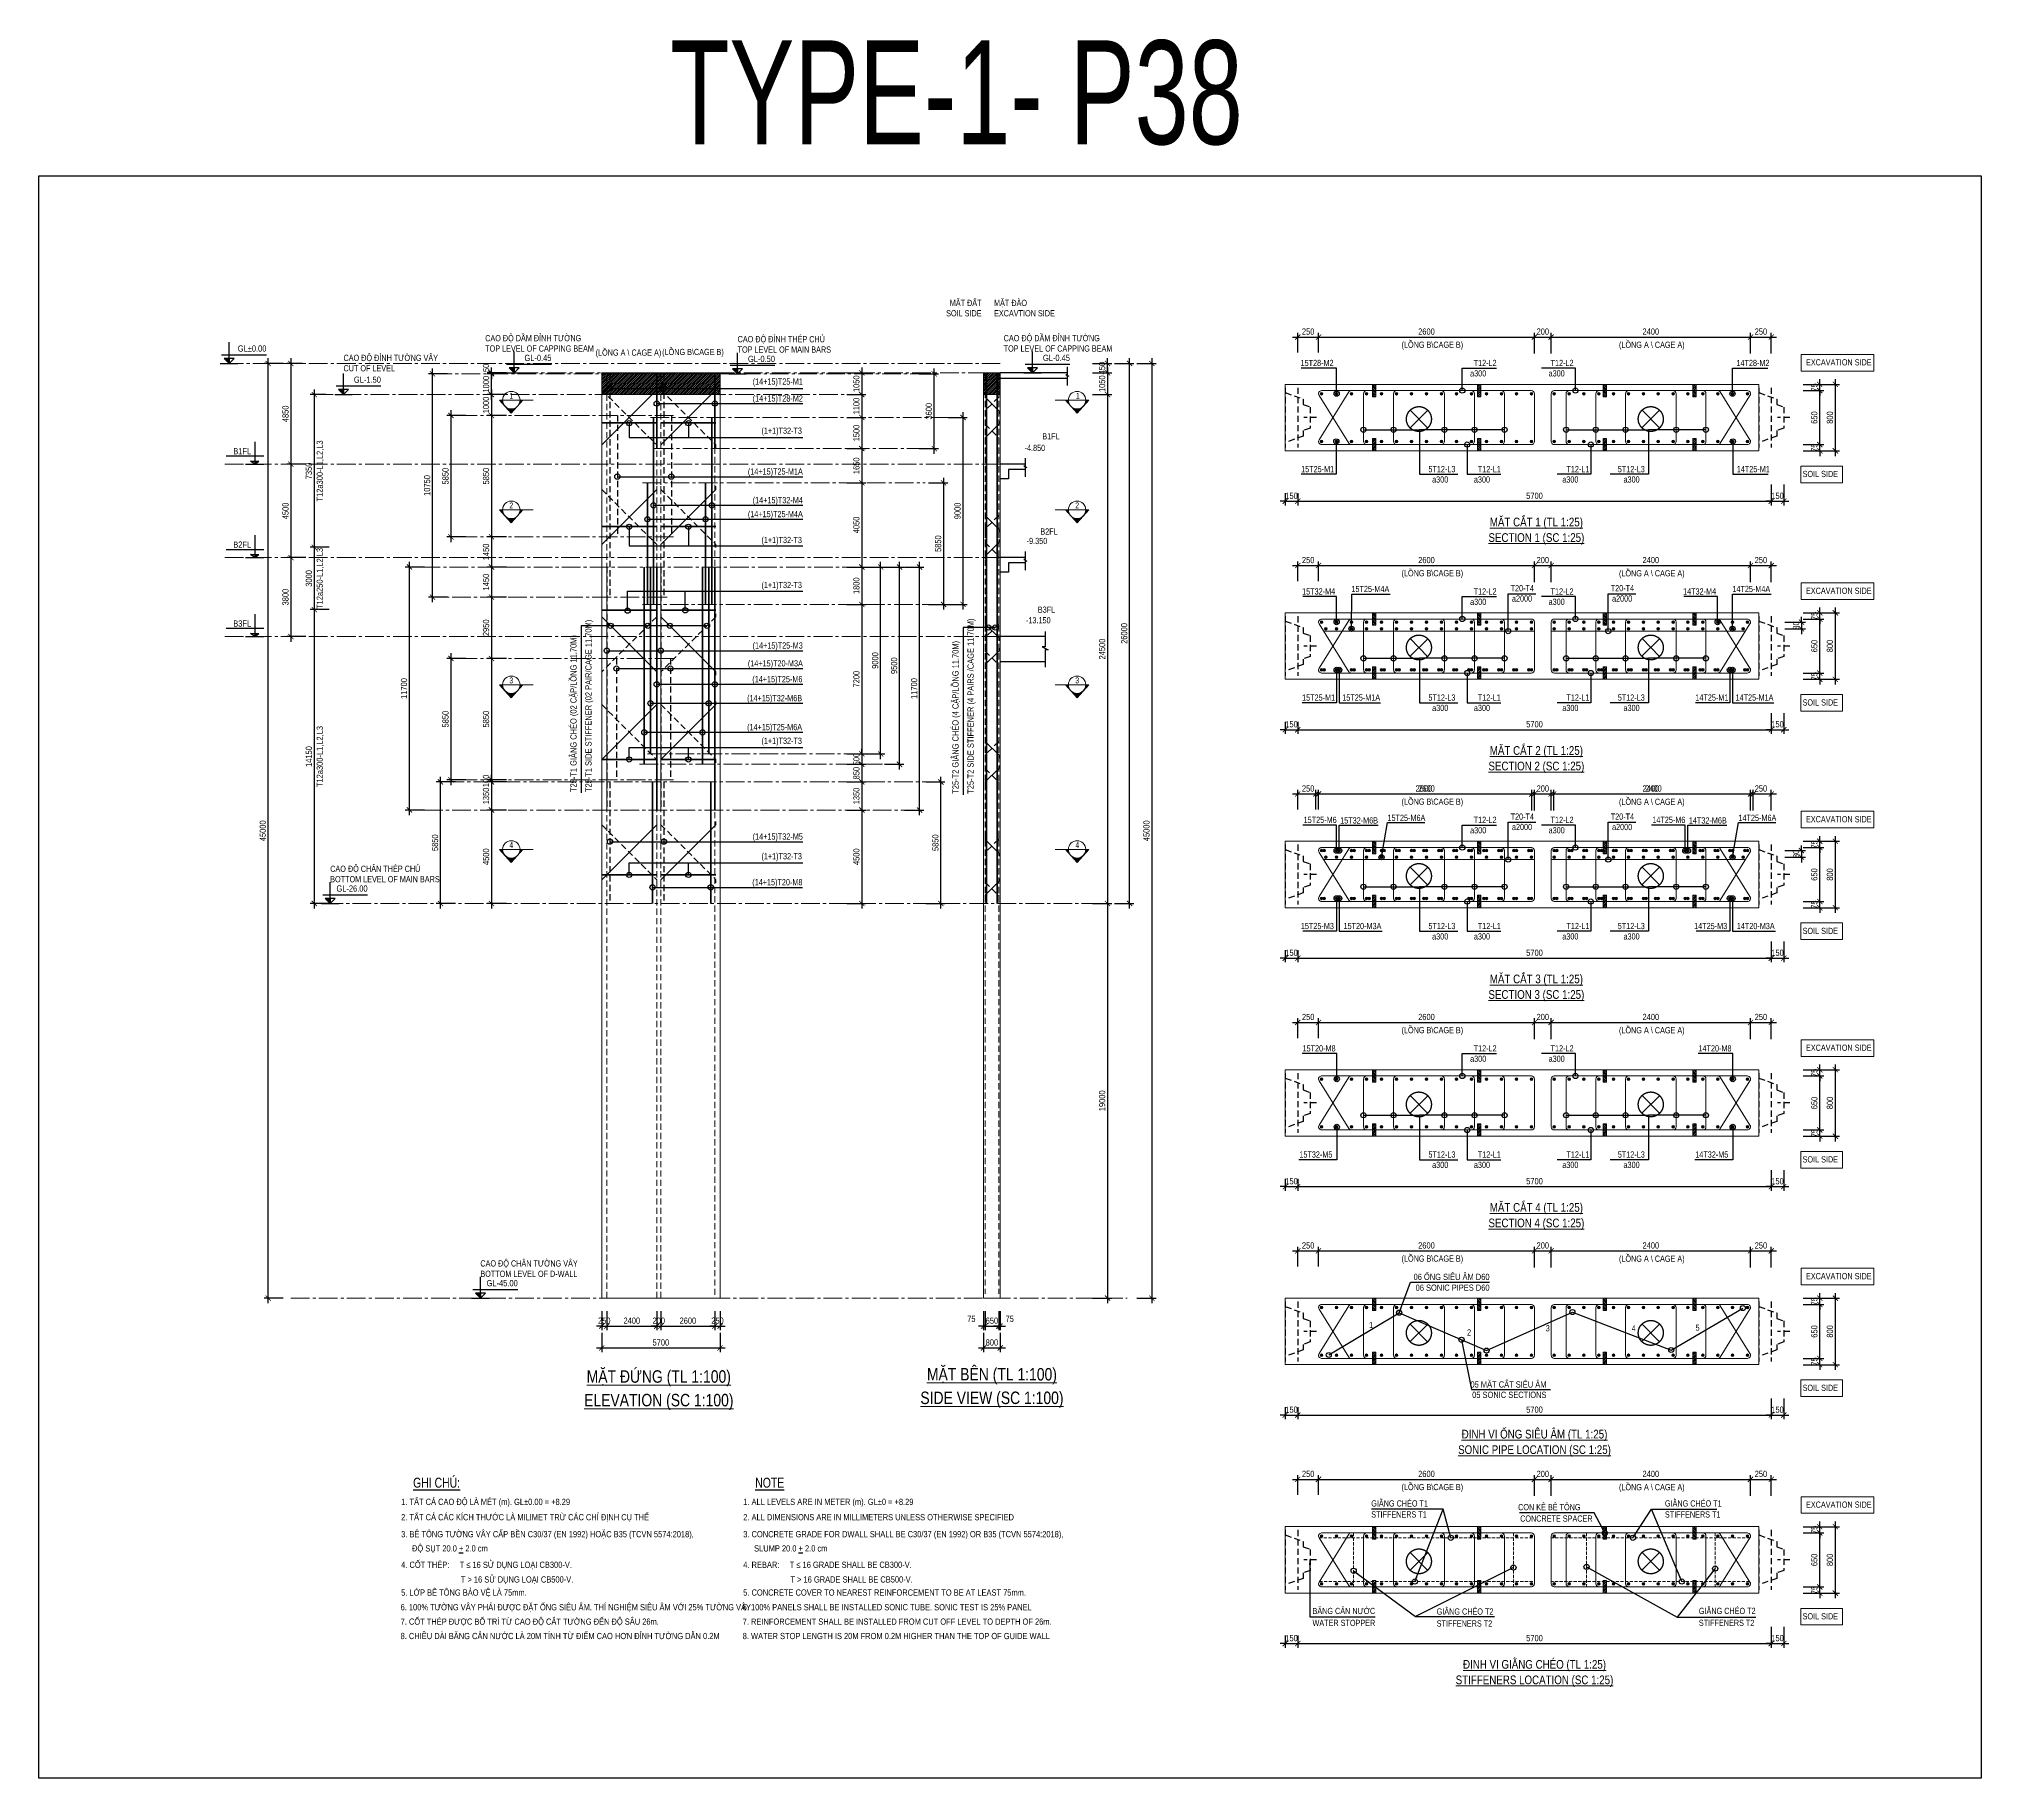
# Model space of a CAD drawing. Header units: millimetres. Extents: x 2746337 to 7547699, y -363432 to 15720.
# Drawn here: x 2746337 to 2839854, y -165266 to -81522 of the extents above; entities that cross this region are included whole.
import ezdxf
from ezdxf.enums import TextEntityAlignment as Align

# ---------------------------------------------------------------- set-up
doc = ezdxf.new("R2010")
doc.units = ezdxf.units.MM
doc.header["$LTSCALE"] = 1200
doc.header["$PDMODE"] = 3
for name, pattern in [('CENTER', [2, 1.25, -0.25, 0.25, -0.25]), ('CENTER2', [1.125, 0.75, -0.125, 0.125, -0.125]), ('HIDDEN', [0.375, 0.25, -0.125])]:
    doc.linetypes.add(name, pattern=pattern)
for name, color, linetype, lineweight in [('030_Label', 4, 'Continuous', 5), ('1', 9, 'Continuous', 13), ('5', 5, 'Continuous', 13), ('BOUND', 3, 'Continuous', 20), ('C1CO', 4, 'Continuous', 35), ('CODE', 3, 'Continuous', 15), ('CWS', 8, 'HIDDEN', 9), ('ENOTE', 2, 'Continuous', 15), ('GRID', 74, 'CENTER', 15), ('Grid line', 160, 'CENTER2', 5), ('HIDE', 8, 'HIDDEN', 13), ('K-THUOC', 1, 'Continuous', 18), ('LEADER', 8, 'Continuous', 9), ('MCT', 6, 'Continuous', 20), ('PIPE60', 1, 'Continuous', 25), ('S-Beam - Cont', 60, 'Continuous', 25), ('T1CO', 4, 'Continuous', 20), ('T1HI', 4, 'HIDDEN', 13), ('T2CO', 4, 'Continuous', 30), ('T2HI', 4, 'HIDDEN', 13), ('TCCO', 4, 'Continuous', 35), ('TCHI', 4, 'HIDDEN', 30), ('TEXTEN', 3, 'Continuous', 13), ('TEXTMA', 2, 'Continuous', 13), ('TEXTVN', 2, 'Continuous', 20), ('TIE', 4, 'Continuous', 13)]:
    doc.layers.add(name, color=color, linetype=linetype, lineweight=lineweight)
for name, color, linetype in [('CDC.02.DIM', 1, 'Continuous'), ('CDC.04.HIDDEN', 8, 'HIDDEN'), ('CDC.06.TEXT', 2, 'Continuous'), ('CDC.10.HATCH', 251, 'Continuous'), ('CDC.11.NOTE', 8, 'Continuous'), ('MCSA', 5, 'HIDDEN'), ('MIE', 5, 'HIDDEN'), ('Q-Dim-line', 75, 'Continuous')]:
    doc.layers.add(name, color=color, linetype=linetype)
doc.styles.add('DB_Arial', font='arial.ttf', dxfattribs={"width": 0.8})
doc.styles.add('SMTEXT', font='arial.ttf', dxfattribs={"width": 0.75})
doc.styles.add('TEXTVN', font='VHELVCN.TTF', dxfattribs={"width": 0.8})
doc.styles.add('VNROMANS', font='VHAVAN.TTF', dxfattribs={"width": 0.8})
doc.dimstyles.new('BSV1-100', dxfattribs={"dimtxt": 300, "dimasz": 250, "dimexe": 200, "dimexo": 0, "dimgap": 108, "dimtad": 1, "dimdec": 0, "dimdsep": 46, "dimtxsty": 'SMTEXT', "dimblk": 'ARCHTICK', "dimcen": 100, "dimdle": 250, "dimclrd": 256, "dimclre": 256, "dimclrt": 1, "dimadec": 0, "dimazin": 0, "dimtfac": 1, "dimtdec": 0, "dimtix": 1, "dimtmove": 2, "dimatfit": 3, "dimfxl": 720, "dimfxlon": 1, "dimtolj": 1, "dimtzin": 0, "dimarcsym": 0})
doc.dimstyles.new('BSV25', dxfattribs={"dimtxt": 300, "dimasz": 250, "dimexe": 200, "dimexo": 0, "dimgap": 108, "dimtad": 1, "dimdec": 0, "dimlfac": 0.25, "dimdsep": 46, "dimtxsty": 'SMTEXT', "dimblk": 'ARCHTICK', "dimcen": 100, "dimdle": 250, "dimclrd": 256, "dimclre": 256, "dimclrt": 2, "dimadec": 0, "dimazin": 0, "dimtfac": 1, "dimtdec": 0, "dimtix": 1, "dimtmove": 2, "dimatfit": 3, "dimfxl": 800, "dimfxlon": 1, "dimtolj": 1, "dimtzin": 0, "dimarcsym": 0})

msp = doc.modelspace()

# ---------------------------------------------------------------- texts
at = {"layer": '030_Label', "style": 'VNROMANS', "width": 0.7}
msp.add_text('type-1- p38', height=5000, dxfattribs=at).set_placement((2790516.6, -84097), align=Align.MIDDLE_CENTER)
at = {"layer": 'ENOTE', "style": 'DB_Arial', "width": 0.8}
for s, p in [('-4.850', (2793799.3, -101369.3)), ('-9.350', (2793899.6, -105848.8)), ('-13.150', (2793866.5, -109667.1))]:
    msp.add_text(s, height=300, dxfattribs=at).set_placement(p)
at = {"layer": 'TEXTEN', "style": 'DB_Arial', "width": 0.8}
for s, p in [('T12-L2', (2816524.8, -97277.7)), ('T12-L2', (2820229.6, -97277.7)), ('5T12-L3', (2814541.7, -102387.7)), ('a300', (2814196.3, -102887.7)), ('T12-L1', (2816726.1, -102387.7)), ('T12-L1', (2820993.3, -102387.7)), ('5T12-L3', (2823659.1, -102387.7)), ('a300', (2823410.2, -102887.7)), ('T12-L2', (2816524.8, -108277.7)), ('T20-T4', (2818324.1, -108119.6)), ('T12-L2', (2820229.6, -108277.7)), ('T20-T4', (2823143.5, -108119.6)), ('5T12-L3', (2814541.7, -113387.7)), ('T12-L1', (2816726.1, -113387.7)), ('T12-L1', (2820993.3, -113387.7)), ('5T12-L3', (2823659.1, -113387.7)), ('a300', (2814196.3, -113887.7)), ('a300', (2823410.2, -113887.7)), ('T12-L2', (2816524.8, -119277.7)), ('T20-T4', (2818324.1, -119119.6)), ('T12-L2', (2820229.6, -119277.7)), ('T20-T4', (2823143.5, -119119.6)), ('5T12-L3', (2814541.7, -124387.7)), ('T12-L1', (2816726.1, -124387.7)), ('T12-L1', (2820993.3, -124387.7)), ('5T12-L3', (2823659.1, -124387.7)), ('a300', (2814196.3, -124887.7)), ('a300', (2823410.2, -124887.7)), ('T12-L2', (2816524.8, -130277.7)), ('T12-L2', (2820229.6, -130277.7)), ('5T12-L3', (2814541.7, -135387.7)), ('a300', (2814196.3, -135887.7)), ('T12-L1', (2816726.1, -135387.7)), ('T12-L1', (2820993.3, -135387.7)), ('5T12-L3', (2823659.1, -135387.7)), ('a300', (2823410.2, -135887.7))]:
    msp.add_text(s, height=300, dxfattribs=at).set_placement(p, align=Align.RIGHT)
for s, p in [('a300', (2815249.2, -97777.7)), ('a300', (2819029.6, -97777.7)), ('a300', (2815431.7, -102887.7)), ('a300', (2819688.3, -102887.7)), ('a300', (2815249.2, -108777.7)), ('a2000', (2817264.1, -108619.6)), ('a300', (2819029.6, -108777.7)), ('a2000', (2822083.6, -108619.6)), ('a300', (2815431.7, -113887.7)), ('a300', (2819688.3, -113887.7)), ('a300', (2815249.2, -119777.7)), ('a2000', (2817264.1, -119619.6)), ('a300', (2819029.6, -119777.7)), ('a2000', (2822083.6, -119619.6)), ('a300', (2815431.7, -124887.7)), ('a300', (2819688.3, -124887.7)), ('a300', (2815249.2, -130777.7)), ('a300', (2819029.6, -130777.7)), ('a300', (2815431.7, -135887.7)), ('a300', (2819688.3, -135887.7))]:
    msp.add_text(s, height=300, dxfattribs=at).set_placement(p)
at = {"layer": 'TEXTMA', "style": 'DB_Arial', "width": 0.8}
for s, p in [('15T28-M2', (2807085.5, -97277.7)), ('14T28-M2', (2828072.9, -97277.7)), ('15T25-M1', (2807113.2, -102387.7)), ('14T25-M1', (2828089, -102387.7)), ('15T32-M4', (2807160.2, -108277.7)), ('15T25-M4A', (2809534.6, -108159.6)), ('14T32-M4', (2825502, -108277.7)), ('14T25-M4A', (2827876.4, -108159.6)), ('15T25-M1', (2807159.4, -113387.7)), ('15T25-M1A', (2809094.9, -113387.7)), ('14T25-M1', (2826094.5, -113387.7)), ('14T25-M1A', (2828030.1, -113387.7)), ('15T25-M6', (2807234.5, -119277.7)), ('15T32-M6B', (2808993.7, -119303)), ('15T25-M6A', (2811270.5, -119178.7)), ('14T25-M6', (2824023.2, -119277.7)), ('14T32-M6B', (2825782.4, -119303)), ('14T25-M6A', (2828169.6, -119178.7)), ('15T25-M3', (2807100, -124387.7)), ('15T20-M3A', (2809155.2, -124387.7)), ('14T25-M3', (2826035.2, -124387.7)), ('14T20-M3A', (2828090.4, -124387.7)), ('15T20-M8', (2807181.2, -130277.7)), ('14T20-M8', (2826244.4, -130277.7)), ('15T32-M5', (2807027.8, -135387.7)), ('14T32-M5', (2826091, -135387.7))]:
    msp.add_text(s, height=300, dxfattribs=at).set_placement(p)
for s, p in [('(14+15)T25-M1', (2783121.7, -98171.6)), ('(14+15)T28-M2', (2783121.7, -98984.3)), ('(1+1)T32-T3', (2783077.5, -100539.2)), ('(14+15)T25-M1A', (2783121.7, -102502.8)), ('(14+15)T32-M4', (2783121.7, -103882.6)), ('(14+15)T25-M4A', (2783121.7, -104552.7)), ('(1+1)T32-T3', (2783077.5, -105801.8)), ('(1+1)T32-T3', (2783078.6, -107968.1)), ('(14+15)T25-M3', (2783117.2, -110881.1)), ('(14+15)T20-M3A', (2783121.7, -111740.1)), ('(14+15)T25-M6', (2783102.2, -112500.9)), ('(14+15)T32-M6B', (2783086, -113415.4)), ('(14+15)T25-M6A', (2783086, -114809.7)), ('(1+1)T32-T3', (2783077.5, -115467.8)), ('(14+15)T32-M5', (2783121.7, -120078.3)), ('(1+1)T32-T3', (2783077.5, -121026.2)), ('(14+15)T20-M8', (2783102, -122277.8))]:
    msp.add_text(s, height=300, rotation=360, dxfattribs=at).set_placement(p, align=Align.RIGHT)
for s, p in [('BĂNG CẢN NƯỚC', (2807659.7, -157366.7)), ('WATER STOPPER', (2807659.7, -157941.7))]:
    msp.add_text(s, height=300, rotation=360, dxfattribs=at).set_placement(p)
at = {"layer": 'TEXTVN', "style": 'DB_Arial', "width": 0.8}
for s, p in [('MẶT ĐẤT', (2791726.6, -94385.5)), ('SOIL SIDE', (2791726.6, -94885.5)), ('SOIL SIDE', (2832963.3, -102623.4)), ('SOIL SIDE', (2832963.3, -113623.4)), ('SOIL SIDE', (2832963.3, -124623.4)), ('SOIL SIDE', (2832963.3, -135623.4)), ('SOIL SIDE', (2832963.3, -146623.4)), ('SOIL SIDE', (2832963.3, -157623.4))]:
    msp.add_text(s, height=300, dxfattribs=at).set_placement(p, align=Align.RIGHT)
for s, p in [('MẶT ĐÀO', (2792326.6, -94385.5)), ('EXCAVTION SIDE', (2792326.6, -94885.5)), ('TOP LEVEL OF CAPPING BEAM', (2767826.8, -96582.4)), ('CAO ĐỘ DẦM ĐỈNH TƯỜNG', (2767826.8, -96082.4)), ('CAO ĐỘ ĐỈNH THÉP CHỦ', (2779980.5, -96132.4)), ('TOP LEVEL OF CAPPING BEAM', (2792790.3, -96582.4)), ('CAO ĐỘ DẦM ĐỈNH TƯỜNG', (2792790.3, -96082.4)), ('CAO ĐỘ ĐỈNH TƯỜNG VÂY', (2761005.3, -97032.4)), ('CUT OF LEVEL', (2761005.3, -97532.4)), ('TOP LEVEL OF MAIN BARS', (2779980.5, -96632.4)), ('EXCAVATION SIDE', (2831420.9, -97246.8)), ('B1FL', (2794652.7, -100810.2)), ('B2FL', (2794558.2, -105392.5)), ('EXCAVATION SIDE', (2831420.9, -108246.8)), ('B3FL', (2794436.3, -109156.7)), ('EXCAVATION SIDE', (2831420.9, -119246.8)), ('CAO ĐỘ CHÂN THÉP CHỦ', (2760364.8, -121632.4)), ('BOTTOM LEVEL OF MAIN BARS', (2760364.8, -122132.4)), ('EXCAVATION SIDE', (2831420.9, -130246.8)), ('CAO ĐỘ CHÂN TƯỜNG VÂY', (2767595.6, -140632.4)), ('BOTTOM LEVEL OF D-WALL', (2767595.6, -141132.4)), ('EXCAVATION SIDE', (2831420.9, -141246.8)), ('EXCAVATION SIDE', (2831420.9, -152246.8))]:
    msp.add_text(s, height=300, dxfattribs=at).set_placement(p)
for s, p in [('(LỒNG B\\CAGE B)', (2811947.2, -96399.2)), ('(LỒNG A \\ CAGE A)', (2822417.2, -96404.7)), ('(LỒNG A \\ CAGE A)', (2773144.8, -96779.6)), ('(LỒNG B\\CAGE B)', (2776348.6, -96748.3)), ('(LỒNG B\\CAGE B)', (2811947.2, -107399.2)), ('(LỒNG A \\ CAGE A)', (2822417.2, -107404.7)), ('(LỒNG B\\CAGE B)', (2811947.2, -118399.2)), ('(LỒNG A \\ CAGE A)', (2822417.2, -118404.7)), ('(LỒNG B\\CAGE B)', (2811947.2, -129399.2)), ('(LỒNG A \\ CAGE A)', (2822417.2, -129404.7)), ('(LỒNG B\\CAGE B)', (2811947.2, -140399.2)), ('(LỒNG A \\ CAGE A)', (2822417.2, -140404.7)), ('(LỒNG B\\CAGE B)', (2811947.2, -151399.2)), ('(LỒNG A \\ CAGE A)', (2822417.2, -151404.7)), ('STIFFENERS T1', (2810488, -152718.6)), ('GIẰNG CHÉO T1', (2810488, -152188.6)), ('CON KÊ BÊ TÔNG', (2817560.3, -152367.2)), ('STIFFENERS T1', (2824628.4, -152718.6)), ('GIẰNG CHÉO T1', (2824628.4, -152188.6)), (' CONCRETE SPACER', (2817560.3, -152917.2)), ('GIẰNG CHÉO T2', (2813638.8, -157394.1)), ('GIẰNG CHÉO T2', (2826261.5, -157364.5)), ('STIFFENERS T2', (2813638.8, -157969.1)), ('STIFFENERS T2', (2826261.5, -157939.5))]:
    msp.add_text(s, height=300, rotation=360, dxfattribs=at).set_placement(p)
for s, p in [('%%UMẶT CẮT 1 (TL 1:25)', (2818439.8, -104786.4)), ('%%USECTION 1 (SC 1:25)', (2818439.8, -105586.4)), ('%%UMẶT CẮT 2 (TL 1:25)', (2818439.8, -115786.4)), ('%%USECTION 2 (SC 1:25)', (2818439.8, -116586.4)), ('%%UMẶT CẮT 3 (TL 1:25)', (2818439.8, -126786.4)), ('%%USECTION 3 (SC 1:25)', (2818439.8, -127586.4)), ('%%UMẶT CẮT 4 (TL 1:25)', (2818439.8, -137786.4)), ('%%USECTION 4 (SC 1:25)', (2818439.8, -138586.4)), ('%%UĐỊNH VỊ ỐNG SIÊU ÂM (TL 1:25)', (2818349.7, -148701.8)), ('%%USONIC PIPE LOCATION (SC 1:25)', (2818349.7, -149501.8)), ('%%UĐỊNH VỊ GIẰNG CHÉO (TL 1:25)', (2818349.7, -159786.4)), ('%%USTIFFENERS LOCATION (SC 1:25)', (2818349.7, -160586.4))]:
    msp.add_text(s, height=420, rotation=360, dxfattribs=at).set_placement(p, align=Align.MIDDLE)
at = {"layer": 'TEXTVN', "lineweight": 20, "style": 'SMTEXT', "width": 0.75}
for s, p in [('T25-T1 GIẰNG CHÉO (02 CẶP/LỒNG 11.70M)', (2772226.8, -117788.2)), ('T25-T1 SIDE STIFFENER (02 PAIR/CAGE 11.70M)', (2772946.8, -117788.2)), ('T25-T2 SIDE STIFFENER (4 PAIRS /CAGE 11.70M)', (2791348.4, -117869.8)), ('T25-T2 GIẰNG CHÉO (4 CẶP/LỒNG 11.70M)', (2790618.4, -117869.8))]:
    msp.add_text(s, height=300, rotation=90, dxfattribs=at).set_placement(p)
for s, p in [('06 ỐNG SIÊU ÂM D60', (2816185, -141280.6)), ('06 SONIC PIPES D60', (2816185, -141800.6)), ('05 MẶT CẮT SIÊU ÂM', (2818925.6, -146460.4)), ('05 SONIC SECTIONS', (2818925.6, -146960.4))]:
    msp.add_text(s, height=300, dxfattribs=at).set_placement(p, align=Align.RIGHT)
at = {"layer": 'TEXTVN', "style": 'DB_Arial', "width": 0.8}
for s, p in [('1', (2810481.9, -143600.2)), ('2', (2815199.8, -143958)), ('3', (2818986, -143756.8)), ('4', (2823124.9, -143760.2)), ('5', (2826200, -143724.3))]:
    msp.add_text(s, height=300, rotation=360, dxfattribs=at).set_placement(p, align=Align.CENTER)
for s, p in [('%%UMẶT ĐỨNG (TL 1:100)', (2776185.9, -145939.4)), ('%%UMẶT BÊN (TL 1:100)', (2792225.4, -145828.2)), ('%%UELEVATION (SC 1:100)', (2776185.9, -147139.4)), ('%%USIDE VIEW (SC 1:100)', (2792225.4, -147028.2))]:
    msp.add_text(s, height=600, dxfattribs=at).set_placement(p, align=Align.MIDDLE)

# ---------------------------------------------------------------- blocks, each defined once
blk = doc.blocks.new('_ArchTick')
at = {"color": 0, "linetype": 'ByBlock', "const_width": 0.15}
blk.add_lwpolyline([(-0.5, -0.5), (0.5, 0.5)], dxfattribs=at)
blk = doc.blocks.new('*D944')
at = {"layer": 'Defpoints', "color": 0, "transparency": 16777216}
for p in [(2791825, -143052), (2792625, -143052), (2792625, -144552)]:
    blk.add_point(p, dxfattribs=at)
at = {"layer": 'K-THUOC', "lineweight": -2, "transparency": 16777216}
for p, q in [((2791825, -143832), (2791825, -144752)), ((2792625, -143832), (2792625, -144752)), ((2791575, -144552), (2792875, -144552))]:
    blk.add_line(p, q, dxfattribs=at)
at = {"layer": 'K-THUOC', "lineweight": -2, "transparency": 16777216, "xscale": 250, "yscale": 250, "zscale": 250, "rotation": 180}
blk.add_blockref('_ArchTick', (2791825, -144552), dxfattribs=at)
at = {"layer": 'K-THUOC', "lineweight": -2, "transparency": 16777216, "xscale": 250, "yscale": 250, "zscale": 250}
blk.add_blockref('_ArchTick', (2792625, -144552), dxfattribs=at)
at = {"layer": 'K-THUOC', "color": 1, "transparency": 16777216, "insert": (2792225, -144291), "char_height": 300, "attachment_point": 5, "style": 'SMTEXT'}
blk.add_mtext('\\A1;800', dxfattribs=at)
blk = doc.blocks.new('*D945')
at = {"layer": 'Defpoints', "color": 0, "transparency": 16777216}
for p in [(2791825, -142752), (2791900, -142752), (2791900, -143502)]:
    blk.add_point(p, dxfattribs=at)
at = {"layer": 'K-THUOC', "lineweight": -2, "transparency": 16777216}
for p, q in [((2791825, -142782), (2791825, -143702)), ((2791900, -142782), (2791900, -143702)), ((2791825, -143502), (2791575, -143502)), ((2791825, -143502), (2791900, -143502)), ((2791900, -143502), (2792150, -143502))]:
    blk.add_line(p, q, dxfattribs=at)
at = {"layer": 'K-THUOC', "lineweight": -2, "transparency": 16777216, "xscale": 250, "yscale": 250, "zscale": 250}
blk.add_blockref('_ArchTick', (2791825, -143502), dxfattribs=at)
at = {"layer": 'K-THUOC', "lineweight": -2, "transparency": 16777216, "xscale": 250, "yscale": 250, "zscale": 250, "rotation": 180}
blk.add_blockref('_ArchTick', (2791900, -143502), dxfattribs=at)
at = {"layer": 'K-THUOC', "color": 1, "transparency": 16777216, "insert": (2791234, -143152), "char_height": 300, "attachment_point": 5, "style": 'SMTEXT'}
blk.add_mtext('\\A1;75', dxfattribs=at)
blk = doc.blocks.new('*D946')
at = {"layer": 'Defpoints', "color": 0, "transparency": 16777216}
for p in [(2791900, -142752), (2792550, -142752), (2792550, -143502)]:
    blk.add_point(p, dxfattribs=at)
at = {"layer": 'K-THUOC', "lineweight": -2, "transparency": 16777216}
for p, q in [((2791900, -142782), (2791900, -143702)), ((2792550, -142782), (2792550, -143702)), ((2791900, -143502), (2791650, -143502)), ((2791900, -143502), (2792550, -143502)), ((2792550, -143502), (2792800, -143502))]:
    blk.add_line(p, q, dxfattribs=at)
at = {"layer": 'K-THUOC', "lineweight": -2, "transparency": 16777216, "xscale": 250, "yscale": 250, "zscale": 250}
blk.add_blockref('_ArchTick', (2791900, -143502), dxfattribs=at)
at = {"layer": 'K-THUOC', "lineweight": -2, "transparency": 16777216, "xscale": 250, "yscale": 250, "zscale": 250, "rotation": 180}
blk.add_blockref('_ArchTick', (2792550, -143502), dxfattribs=at)
at = {"layer": 'K-THUOC', "color": 1, "transparency": 16777216, "insert": (2792225, -143241), "char_height": 300, "attachment_point": 5, "style": 'SMTEXT'}
blk.add_mtext('\\A1;650', dxfattribs=at)
blk = doc.blocks.new('*D947')
at = {"layer": 'Defpoints', "color": 0, "transparency": 16777216}
for p in [(2792550, -142752), (2792625, -142752), (2792625, -143502)]:
    blk.add_point(p, dxfattribs=at)
at = {"layer": 'K-THUOC', "lineweight": -2, "transparency": 16777216}
for p, q in [((2792550, -142782), (2792550, -143702)), ((2792625, -142782), (2792625, -143702)), ((2792550, -143502), (2792300, -143502)), ((2792550, -143502), (2792625, -143502)), ((2792625, -143502), (2792875, -143502))]:
    blk.add_line(p, q, dxfattribs=at)
at = {"layer": 'K-THUOC', "lineweight": -2, "transparency": 16777216, "xscale": 250, "yscale": 250, "zscale": 250}
blk.add_blockref('_ArchTick', (2792550, -143502), dxfattribs=at)
at = {"layer": 'K-THUOC', "lineweight": -2, "transparency": 16777216, "xscale": 250, "yscale": 250, "zscale": 250, "rotation": 180}
blk.add_blockref('_ArchTick', (2792625, -143502), dxfattribs=at)
at = {"layer": 'K-THUOC', "color": 1, "transparency": 16777216, "insert": (2793081, -143152), "char_height": 300, "attachment_point": 5, "style": 'SMTEXT'}
blk.add_mtext('\\A1;75', dxfattribs=at)
blk = doc.blocks.new('*D948')
at = {"layer": 'Defpoints', "color": 0, "transparency": 16777216}
for p in [(2773436, -142152), (2779136, -142152), (2779136, -144552)]:
    blk.add_point(p, dxfattribs=at)
at = {"layer": 'K-THUOC', "lineweight": -2, "transparency": 16777216}
for p, q in [((2773436, -143832), (2773436, -144752)), ((2779136, -143832), (2779136, -144752)), ((2773186, -144552), (2779386, -144552))]:
    blk.add_line(p, q, dxfattribs=at)
at = {"layer": 'K-THUOC', "lineweight": -2, "transparency": 16777216, "xscale": 250, "yscale": 250, "zscale": 250, "rotation": 180}
blk.add_blockref('_ArchTick', (2773436, -144552), dxfattribs=at)
at = {"layer": 'K-THUOC', "lineweight": -2, "transparency": 16777216, "xscale": 250, "yscale": 250, "zscale": 250}
blk.add_blockref('_ArchTick', (2779136, -144552), dxfattribs=at)
at = {"layer": 'K-THUOC', "color": 1, "transparency": 16777216, "insert": (2776286, -144291), "char_height": 300, "attachment_point": 5, "style": 'SMTEXT'}
blk.add_mtext('\\A1;5700', dxfattribs=at)
blk = doc.blocks.new('*D949')
at = {"layer": 'Defpoints', "color": 0, "transparency": 16777216}
for p in [(2773436, -142752), (2773686, -142752), (2773686, -143502)]:
    blk.add_point(p, dxfattribs=at)
at = {"layer": 'K-THUOC', "lineweight": -2, "transparency": 16777216}
for p, q in [((2773436, -142782), (2773436, -143702)), ((2773686, -142782), (2773686, -143702)), ((2773436, -143502), (2773186, -143502)), ((2773436, -143502), (2773686, -143502)), ((2773686, -143502), (2773936, -143502))]:
    blk.add_line(p, q, dxfattribs=at)
at = {"layer": 'K-THUOC', "lineweight": -2, "transparency": 16777216, "xscale": 250, "yscale": 250, "zscale": 250}
blk.add_blockref('_ArchTick', (2773436, -143502), dxfattribs=at)
at = {"layer": 'K-THUOC', "lineweight": -2, "transparency": 16777216, "xscale": 250, "yscale": 250, "zscale": 250, "rotation": 180}
blk.add_blockref('_ArchTick', (2773686, -143502), dxfattribs=at)
at = {"layer": 'K-THUOC', "color": 1, "transparency": 16777216, "insert": (2773561, -143241), "char_height": 300, "attachment_point": 5, "style": 'SMTEXT'}
blk.add_mtext('\\A1;250', dxfattribs=at)
blk = doc.blocks.new('*D950')
at = {"layer": 'Defpoints', "color": 0, "transparency": 16777216}
for p in [(2773686, -142752), (2776086, -142989), (2776086, -143502)]:
    blk.add_point(p, dxfattribs=at)
at = {"layer": 'K-THUOC', "lineweight": -2, "transparency": 16777216}
for p, q in [((2773686, -142782), (2773686, -143702)), ((2776086, -142989), (2776086, -143702)), ((2773436, -143502), (2776336, -143502))]:
    blk.add_line(p, q, dxfattribs=at)
at = {"layer": 'K-THUOC', "lineweight": -2, "transparency": 16777216, "xscale": 250, "yscale": 250, "zscale": 250, "rotation": 180}
blk.add_blockref('_ArchTick', (2773686, -143502), dxfattribs=at)
at = {"layer": 'K-THUOC', "lineweight": -2, "transparency": 16777216, "xscale": 250, "yscale": 250, "zscale": 250}
blk.add_blockref('_ArchTick', (2776086, -143502), dxfattribs=at)
at = {"layer": 'K-THUOC', "color": 1, "transparency": 16777216, "insert": (2774886, -143241), "char_height": 300, "attachment_point": 5, "style": 'SMTEXT'}
blk.add_mtext('\\A1;2400', dxfattribs=at)
blk = doc.blocks.new('*D951')
at = {"layer": 'Defpoints', "color": 0, "transparency": 16777216}
for p in [(2776086, -142752), (2776286, -142752), (2776286, -143502)]:
    blk.add_point(p, dxfattribs=at)
at = {"layer": 'K-THUOC', "lineweight": -2, "transparency": 16777216}
for p, q in [((2776086, -142782), (2776086, -143702)), ((2776286, -142782), (2776286, -143702)), ((2776086, -143502), (2775836, -143502)), ((2776086, -143502), (2776286, -143502)), ((2776286, -143502), (2776536, -143502))]:
    blk.add_line(p, q, dxfattribs=at)
at = {"layer": 'K-THUOC', "lineweight": -2, "transparency": 16777216, "xscale": 250, "yscale": 250, "zscale": 250}
blk.add_blockref('_ArchTick', (2776086, -143502), dxfattribs=at)
at = {"layer": 'K-THUOC', "lineweight": -2, "transparency": 16777216, "xscale": 250, "yscale": 250, "zscale": 250, "rotation": 180}
blk.add_blockref('_ArchTick', (2776286, -143502), dxfattribs=at)
at = {"layer": 'K-THUOC', "color": 1, "transparency": 16777216, "insert": (2776186, -143241), "char_height": 300, "attachment_point": 5, "style": 'SMTEXT'}
blk.add_mtext('\\A1;200', dxfattribs=at)
blk = doc.blocks.new('*D952')
at = {"layer": 'Defpoints', "color": 0, "transparency": 16777216}
for p in [(2776286, -142752), (2778886, -142752), (2778886, -143502)]:
    blk.add_point(p, dxfattribs=at)
at = {"layer": 'K-THUOC', "lineweight": -2, "transparency": 16777216}
for p, q in [((2776286, -142782), (2776286, -143702)), ((2778886, -142782), (2778886, -143702)), ((2776036, -143502), (2779136, -143502))]:
    blk.add_line(p, q, dxfattribs=at)
at = {"layer": 'K-THUOC', "lineweight": -2, "transparency": 16777216, "xscale": 250, "yscale": 250, "zscale": 250, "rotation": 180}
blk.add_blockref('_ArchTick', (2776286, -143502), dxfattribs=at)
at = {"layer": 'K-THUOC', "lineweight": -2, "transparency": 16777216, "xscale": 250, "yscale": 250, "zscale": 250}
blk.add_blockref('_ArchTick', (2778886, -143502), dxfattribs=at)
at = {"layer": 'K-THUOC', "color": 1, "transparency": 16777216, "insert": (2777586, -143241), "char_height": 300, "attachment_point": 5, "style": 'SMTEXT'}
blk.add_mtext('\\A1;2600', dxfattribs=at)
blk = doc.blocks.new('*D953')
at = {"layer": 'Defpoints', "color": 0, "transparency": 16777216}
for p in [(2778886, -142752), (2779136, -142752), (2779136, -143502)]:
    blk.add_point(p, dxfattribs=at)
at = {"layer": 'K-THUOC', "lineweight": -2, "transparency": 16777216}
for p, q in [((2778886, -142782), (2778886, -143702)), ((2779136, -142782), (2779136, -143702)), ((2778886, -143502), (2778636, -143502)), ((2778886, -143502), (2779136, -143502)), ((2779136, -143502), (2779386, -143502))]:
    blk.add_line(p, q, dxfattribs=at)
at = {"layer": 'K-THUOC', "lineweight": -2, "transparency": 16777216, "xscale": 250, "yscale": 250, "zscale": 250}
blk.add_blockref('_ArchTick', (2778886, -143502), dxfattribs=at)
at = {"layer": 'K-THUOC', "lineweight": -2, "transparency": 16777216, "xscale": 250, "yscale": 250, "zscale": 250, "rotation": 180}
blk.add_blockref('_ArchTick', (2779136, -143502), dxfattribs=at)
at = {"layer": 'K-THUOC', "color": 1, "transparency": 16777216, "insert": (2779011, -143241), "char_height": 300, "attachment_point": 5, "style": 'SMTEXT'}
blk.add_mtext('\\A1;250', dxfattribs=at)
blk = doc.blocks.new('*D954')
at = {"layer": 'Defpoints', "color": 0, "transparency": 16777216}
for p in [(2757379, -97152), (2758902, -97152), (2759181, -142152)]:
    blk.add_point(p, dxfattribs=at)
at = {"layer": 'K-THUOC', "lineweight": -2, "transparency": 16777216}
for p, q in [((2758099, -97152), (2757179, -97152)), ((2757379, -142402), (2757379, -96902)), ((2758099, -142152), (2757179, -142152))]:
    blk.add_line(p, q, dxfattribs=at)
at = {"layer": 'K-THUOC', "lineweight": -2, "transparency": 16777216, "xscale": 250, "yscale": 250, "zscale": 250}
for p, rotation in [((2757379, -97152), 90), ((2757379, -142152), 270)]:
    blk.add_blockref('_ArchTick', p, dxfattribs=dict(at, rotation=rotation))
at = {"layer": 'K-THUOC', "color": 1, "transparency": 16777216, "insert": (2757118, -119652), "char_height": 300, "attachment_point": 5, "rotation": 90, "style": 'SMTEXT'}
blk.add_mtext('\\A1;45000', dxfattribs=at)
blk = doc.blocks.new('*D955')
at = {"layer": 'Defpoints', "color": 0, "transparency": 16777216}
for p in [(2761100, -106002), (2759600, -109002), (2761136, -109002)]:
    blk.add_point(p, dxfattribs=at)
at = {"layer": 'K-THUOC', "lineweight": -2, "transparency": 16777216}
for p, q in [((2760320, -106002), (2759400, -106002)), ((2759600, -105752), (2759600, -109252)), ((2760320, -109002), (2759400, -109002))]:
    blk.add_line(p, q, dxfattribs=at)
at = {"layer": 'K-THUOC', "lineweight": -2, "transparency": 16777216, "xscale": 250, "yscale": 250, "zscale": 250}
for p, rotation in [((2759600, -106002), 90), ((2759600, -109002), 270)]:
    blk.add_blockref('_ArchTick', p, dxfattribs=dict(at, rotation=rotation))
at = {"layer": 'K-THUOC', "color": 1, "transparency": 16777216, "char_height": 300, "attachment_point": 5, "rotation": 90, "style": 'SMTEXT'}
for s, insert in [('\\A1;T12a250-L1,L2,L3', (2759888, -107502)), ('\\A1;3000', (2759338, -107502))]:
    blk.add_mtext(s, dxfattribs=dict(at, insert=insert))
blk = doc.blocks.new('*D956')
at = {"layer": 'Defpoints', "color": 0, "transparency": 16777216}
for p in [(2761136, -109002), (2759600, -123152), (2763561, -123152)]:
    blk.add_point(p, dxfattribs=at)
at = {"layer": 'K-THUOC', "lineweight": -2, "transparency": 16777216}
for p, q in [((2760320, -109002), (2759400, -109002)), ((2759600, -108752), (2759600, -123402)), ((2760320, -123152), (2759400, -123152))]:
    blk.add_line(p, q, dxfattribs=at)
at = {"layer": 'K-THUOC', "lineweight": -2, "transparency": 16777216, "xscale": 250, "yscale": 250, "zscale": 250}
for p, rotation in [((2759600, -109002), 90), ((2759600, -123152), 270)]:
    blk.add_blockref('_ArchTick', p, dxfattribs=dict(at, rotation=rotation))
at = {"layer": 'K-THUOC', "color": 1, "transparency": 16777216, "char_height": 300, "attachment_point": 5, "rotation": 90, "style": 'SMTEXT'}
for s, insert in [('\\A1;T12a300-L1,L2,L3', (2759888, -116077)), ('\\A1;14150', (2759338, -116077))]:
    blk.add_mtext(s, dxfattribs=dict(at, insert=insert))
blk = doc.blocks.new('SIGSEC')
at = {"layer": '1', "lineweight": 9}
h = blk.add_hatch(color=256, dxfattribs=at)
h.dxf.hatch_style = 1
h.paths.add_polyline_path([(-420, 0), (-560, 0), (-315, -278, -0.182676)])
h = blk.add_hatch(color=256, dxfattribs=at)
h.dxf.hatch_style = 1
h.paths.add_polyline_path([(560, 0), (420, 0, -0.182676), (315, -278)])
h = blk.add_hatch(color=256, dxfattribs=at)
h.dxf.hatch_style = 1
h.paths.add_polyline_path([(315, -278, -0.451416), (-315, -278), (0, -635)])
at = {"layer": '1', "lineweight": 9, "elevation": 0}
blk.add_lwpolyline([(1050, 0), (-560, 0), (0, -635), (560, 0)], dxfattribs=at)
at = {"layer": '1', "lineweight": 9}
blk.add_circle((0, 0), 420, dxfattribs=at)
at = {"layer": 'BOUND', "lineweight": 9, "style": 'TEXTVN', "width": 0.8}
blk.add_attdef('SEC', text='', height=280, dxfattribs=at).set_placement((0, 210, 0), align=Align.MIDDLE_CENTER)
blk = doc.blocks.new('*D957')
at = {"layer": 'Defpoints', "color": 0, "transparency": 16777216}
for p in [(2760150, -98652), (2759600, -106002), (2761100, -106002)]:
    blk.add_point(p, dxfattribs=at)
at = {"layer": 'K-THUOC', "lineweight": -2, "transparency": 16777216}
for p, q in [((2760150, -98652), (2759400, -98652)), ((2759600, -98402), (2759600, -106252)), ((2760320, -106002), (2759400, -106002))]:
    blk.add_line(p, q, dxfattribs=at)
at = {"layer": 'K-THUOC', "lineweight": -2, "transparency": 16777216, "xscale": 250, "yscale": 250, "zscale": 250}
for p, rotation in [((2759600, -98652), 90), ((2759600, -106002), 270)]:
    blk.add_blockref('_ArchTick', p, dxfattribs=dict(at, rotation=rotation))
at = {"layer": 'K-THUOC', "color": 1, "transparency": 16777216, "char_height": 300, "attachment_point": 5, "rotation": 90, "style": 'SMTEXT'}
for s, insert in [('\\A1;T12a300-L1,L2,L3', (2759888, -102327)), ('\\A1;7350', (2759338, -102327))]:
    blk.add_mtext(s, dxfattribs=dict(at, insert=insert))
blk = doc.blocks.new('A$C7e6bd379')
at = {"layer": 'CDC.06.TEXT', "linetype": 'Continuous', "style": 'SMTEXT', "width": 0.75}
for s, p in [('%%UGHI CHÚ:', (0, 480)), ('%%UNOTE', (16471, 480))]:
    blk.add_text(s, height=480, dxfattribs=at).set_placement(p, align=Align.TOP_LEFT)
at = {"layer": 'CDC.06.TEXT', "style": 'SMTEXT', "width": 0.75}
for s, p in [('1. TẤT CẢ CAO ĐỘ LÀ MÉT (m). GL%%P0.00 = +8.29 ', (-576, -831)), ('1. ALL LEVELS ARE IN METER (m). GL%%P0 = +8.29 ', (15895, -831)), ('2. TẤT CẢ CÁC KÍCH THƯỚC LÀ MILIMET TRỪ CÁC CHỈ ĐỊNH CỤ THỂ', (-576, -1570)), ('2. ALL DIMENSIONS ARE IN MILLIMETERS UNLESS OTHERWISE SPECIFIED', (15895, -1570)), ('3. BÊ TÔNG TƯỜNG VÂY CẤP BỀN C30/37 (EN 1992) HOẶC B35 (TCVN 5574:2018),', (-576, -2387)), ('ĐỘ SỤT 20.0 %%U+%%U 2.0 cm', (-53, -3072)), ('3. CONCRETE GRADE FOR DWALL SHALL BE C30/37 (EN 1992) OR B35 (TCVN 5574:2018),', (15895, -2387)), ('SLUMP 20.0 %%U+%%U 2.0 cm', (16418, -3072)), ('4. CỐT THÉP:     T ≤ 16 SỬ DỤNG LOẠI CB300-V.', (-576, -3860)), ('4. REBAR:     T ≤ 16 GRADE SHALL BE CB300-V.', (15895, -3860)), ('                             T > 16 SỬ DỤNG LOẠI CB500-V.', (-601, -4567)), ('                       T > 16 GRADE SHALL BE CB500-V.', (15869, -4567)), ('6. 100%%% TƯỜNG VÂY PHẢI ĐƯỢC ĐẶT ỐNG SIÊU ÂM. THÍ NGHIỆM SIÊU ÂM VỚI 25%%% TƯỜNG VÂY.', (-601, -5905)), ('5. LỚP BÊ TÔNG BẢO VỆ LÀ 75mm.', (-576, -5198)), ('6. 100%%% PANELS SHALL BE INSTALLED SONIC TUBE. SONIC TEST IS 25%%% PANEL ', (15869, -5905)), ('5. CONCRETE COVER TO NEAREST REINFORCEMENT TO BE AT LEAST 75mm.', (15895, -5198)), ('7. CỐT THÉP ĐƯỢC BỐ TRÍ TỪ CAO ĐỘ CẮT TƯỜNG ĐẾN ĐỘ SÂU 26m. ', (-601, -6598)), ('7. REINFORCEMENT SHALL BE INSTALLED FROM CUT OFF LEVEL TO DEPTH OF 26m. ', (15869, -6598)), ('8. CHIỀU DÀI BĂNG CẢN NƯỚC LÀ 20M TÍNH TỪ ĐIỂM CAO HƠN ĐỈNH TƯỜNG DẪN 0.2M', (-601, -7291)), ('8. WATER STOP LENGTH IS 20M FROM 0.2M HIGHER THAN THE TOP OF GUIDE WALL', (15869, -7291))]:
    blk.add_text(s, height=300, dxfattribs=at).set_placement(p)
blk = doc.blocks.new('tag_cd')
at = {"layer": 'CDC.10.HATCH'}
blk.add_hatch(color=256, dxfattribs=at).paths.add_polyline_path([(180, 240), (420, 0), (420, 240)])
at = {"layer": 'CDC.02.DIM'}
for points in [[(420, 240), (420, 0), (660, 240), (180, 240), (420, 0), (420, 1020)], [(0, 0), (840, 0)], [(60, 420), (2220, 420)]]:
    blk.add_lwpolyline(points, dxfattribs=at)
at = {"layer": 'CDC.06.TEXT', "ltscale": 0.5, "style": 'SMTEXT', "width": 0.75}
blk.add_attdef('CD', text='', height=300, dxfattribs=at).set_placement((2220, 570), align=Align.RIGHT)
blk = doc.blocks.new('*D958')
at = {"layer": 'Defpoints', "color": 0, "transparency": 16777216}
for p in [(2759035, -97152), (2758473, -102002), (2793586, -102002)]:
    blk.add_point(p, dxfattribs=at)
at = {"layer": 'K-THUOC', "lineweight": -2, "transparency": 16777216}
for p, q in [((2759035, -97152), (2758273, -97152)), ((2758473, -96902), (2758473, -102252)), ((2759193, -102002), (2758273, -102002))]:
    blk.add_line(p, q, dxfattribs=at)
at = {"layer": 'K-THUOC', "lineweight": -2, "transparency": 16777216, "xscale": 250, "yscale": 250, "zscale": 250}
for p, rotation in [((2758473, -97152), 90), ((2758473, -102002), 270)]:
    blk.add_blockref('_ArchTick', p, dxfattribs=dict(at, rotation=rotation))
at = {"layer": 'K-THUOC', "color": 1, "transparency": 16777216, "insert": (2758212, -99577), "char_height": 300, "attachment_point": 5, "rotation": 90, "style": 'SMTEXT'}
blk.add_mtext('\\A1;4850', dxfattribs=at)
blk = doc.blocks.new('*D959')
at = {"layer": 'Defpoints', "color": 0, "transparency": 16777216}
for p in [(2793586, -102002), (2758473, -106502), (2793586, -106502)]:
    blk.add_point(p, dxfattribs=at)
at = {"layer": 'K-THUOC', "lineweight": -2, "transparency": 16777216}
for p, q in [((2758473, -101752), (2758473, -106752)), ((2759193, -102002), (2758273, -102002)), ((2759193, -106502), (2758273, -106502))]:
    blk.add_line(p, q, dxfattribs=at)
at = {"layer": 'K-THUOC', "lineweight": -2, "transparency": 16777216, "xscale": 250, "yscale": 250, "zscale": 250}
for p, rotation in [((2758473, -102002), 90), ((2758473, -106502), 270)]:
    blk.add_blockref('_ArchTick', p, dxfattribs=dict(at, rotation=rotation))
at = {"layer": 'K-THUOC', "color": 1, "transparency": 16777216, "insert": (2758212, -104252), "char_height": 300, "attachment_point": 5, "rotation": 90, "style": 'SMTEXT'}
blk.add_mtext('\\A1;4500', dxfattribs=at)
blk = doc.blocks.new('*D960')
at = {"layer": 'Defpoints', "color": 0, "transparency": 16777216}
for p in [(2793586, -106502), (2758473, -110302), (2793586, -110302)]:
    blk.add_point(p, dxfattribs=at)
at = {"layer": 'K-THUOC', "lineweight": -2, "transparency": 16777216}
for p, q in [((2759193, -106502), (2758273, -106502)), ((2758473, -106252), (2758473, -110552)), ((2759193, -110302), (2758273, -110302))]:
    blk.add_line(p, q, dxfattribs=at)
at = {"layer": 'K-THUOC', "lineweight": -2, "transparency": 16777216, "xscale": 250, "yscale": 250, "zscale": 250}
for p, rotation in [((2758473, -106502), 90), ((2758473, -110302), 270)]:
    blk.add_blockref('_ArchTick', p, dxfattribs=dict(at, rotation=rotation))
at = {"layer": 'K-THUOC', "color": 1, "transparency": 16777216, "insert": (2758211, -108402), "char_height": 300, "attachment_point": 5, "rotation": 90, "style": 'SMTEXT'}
blk.add_mtext('\\A1;3800', dxfattribs=at)
blk = doc.blocks.new('A$Cf5debca8')
at = {"layer": 'CDC.02.DIM'}
blk.add_hatch(color=256, dxfattribs=at).paths.add_polyline_path([(-242, 146), (-438, 146), (-438, 0)])
for p, q in [((-438, 1084), (-438, 0)), ((-1809, 398), (0, 398)), ((-875, 0), (0, 0)), ((-438, 0), (-633, 146)), ((-633, 146), (-242, 146)), ((-438, 0), (-242, 146))]:
    blk.add_line(p, q, dxfattribs=at)
at = {"layer": 'CDC.06.TEXT', "style": 'SMTEXT', "width": 0.75}
blk.add_attdef('CD', (-1469, 478), '', height=300, dxfattribs=at)
blk = doc.blocks.new('*D961')
at = {"layer": 'Defpoints', "color": 0, "transparency": 16777216}
for p in [(2779136, -97602), (2779136, -98652), (2785961, -98652)]:
    blk.add_point(p, dxfattribs=at)
at = {"layer": 'K-THUOC', "lineweight": -2, "transparency": 16777216}
for p, q in [((2785241, -97602), (2786161, -97602)), ((2785961, -97352), (2785961, -98902)), ((2785241, -98652), (2786161, -98652))]:
    blk.add_line(p, q, dxfattribs=at)
at = {"layer": 'K-THUOC', "lineweight": -2, "transparency": 16777216, "xscale": 250, "yscale": 250, "zscale": 250}
for p, rotation in [((2785961, -97602), 90), ((2785961, -98652), 270)]:
    blk.add_blockref('_ArchTick', p, dxfattribs=dict(at, rotation=rotation))
at = {"layer": 'K-THUOC', "color": 1, "transparency": 16777216, "insert": (2785700, -98127), "char_height": 300, "attachment_point": 5, "rotation": 90, "style": 'SMTEXT'}
blk.add_mtext('\\A1;1050', dxfattribs=at)
blk = doc.blocks.new('*D962')
at = {"layer": 'Defpoints', "color": 0, "transparency": 16777216}
for p in [(2779136, -99753), (2779136, -101253), (2785961, -101253)]:
    blk.add_point(p, dxfattribs=at)
at = {"layer": 'K-THUOC', "lineweight": -2, "transparency": 16777216}
for p, q in [((2785241, -99753), (2786161, -99753)), ((2785961, -99503), (2785961, -101503)), ((2785241, -101253), (2786161, -101253))]:
    blk.add_line(p, q, dxfattribs=at)
at = {"layer": 'K-THUOC', "lineweight": -2, "transparency": 16777216, "xscale": 250, "yscale": 250, "zscale": 250}
for p, rotation in [((2785961, -99753), 90), ((2785961, -101253), 270)]:
    blk.add_blockref('_ArchTick', p, dxfattribs=dict(at, rotation=rotation))
at = {"layer": 'K-THUOC', "color": 1, "transparency": 16777216, "insert": (2785700, -100503), "char_height": 300, "attachment_point": 5, "rotation": 90, "style": 'SMTEXT'}
blk.add_mtext('\\A1;1500', dxfattribs=at)
blk = doc.blocks.new('*D963')
at = {"layer": 'Defpoints', "color": 0, "transparency": 16777216}
for p in [(2779136, -101253), (2778336, -102903), (2785961, -102903)]:
    blk.add_point(p, dxfattribs=at)
at = {"layer": 'K-THUOC', "lineweight": -2, "transparency": 16777216}
for p, q in [((2785241, -101253), (2786161, -101253)), ((2785961, -101003), (2785961, -103153)), ((2785241, -102903), (2786161, -102903))]:
    blk.add_line(p, q, dxfattribs=at)
at = {"layer": 'K-THUOC', "lineweight": -2, "transparency": 16777216, "xscale": 250, "yscale": 250, "zscale": 250}
for p, rotation in [((2785961, -101253), 90), ((2785961, -102903), 270)]:
    blk.add_blockref('_ArchTick', p, dxfattribs=dict(at, rotation=rotation))
at = {"layer": 'K-THUOC', "color": 1, "transparency": 16777216, "insert": (2785700, -102078), "char_height": 300, "attachment_point": 5, "rotation": 90, "style": 'SMTEXT'}
blk.add_mtext('\\A1;1650', dxfattribs=at)
blk = doc.blocks.new('*D964')
at = {"layer": 'Defpoints', "color": 0, "transparency": 16777216}
for p in [(2778336, -102903), (2778786, -106953), (2785961, -106953)]:
    blk.add_point(p, dxfattribs=at)
at = {"layer": 'K-THUOC', "lineweight": -2, "transparency": 16777216}
for p, q in [((2785961, -102653), (2785961, -107203)), ((2785241, -102903), (2786161, -102903)), ((2785241, -106953), (2786161, -106953))]:
    blk.add_line(p, q, dxfattribs=at)
at = {"layer": 'K-THUOC', "lineweight": -2, "transparency": 16777216, "xscale": 250, "yscale": 250, "zscale": 250}
for p, rotation in [((2785961, -102903), 90), ((2785961, -106953), 270)]:
    blk.add_blockref('_ArchTick', p, dxfattribs=dict(at, rotation=rotation))
at = {"layer": 'K-THUOC', "color": 1, "transparency": 16777216, "insert": (2785700, -104928), "char_height": 300, "attachment_point": 5, "rotation": 90, "style": 'SMTEXT'}
blk.add_mtext('\\A1;4050', dxfattribs=at)
blk = doc.blocks.new('*D965')
at = {"layer": 'Defpoints', "color": 0, "transparency": 16777216}
for p in [(2778786, -106953), (2778636, -108753), (2785961, -108753)]:
    blk.add_point(p, dxfattribs=at)
at = {"layer": 'K-THUOC', "lineweight": -2, "transparency": 16777216}
for p, q in [((2785241, -106953), (2786161, -106953)), ((2785961, -106703), (2785961, -109003)), ((2785241, -108753), (2786161, -108753))]:
    blk.add_line(p, q, dxfattribs=at)
at = {"layer": 'K-THUOC', "lineweight": -2, "transparency": 16777216, "xscale": 250, "yscale": 250, "zscale": 250}
for p, rotation in [((2785961, -106953), 90), ((2785961, -108753), 270)]:
    blk.add_blockref('_ArchTick', p, dxfattribs=dict(at, rotation=rotation))
at = {"layer": 'K-THUOC', "color": 1, "transparency": 16777216, "insert": (2785700, -107853), "char_height": 300, "attachment_point": 5, "rotation": 90, "style": 'SMTEXT'}
blk.add_mtext('\\A1;1800', dxfattribs=at)
blk = doc.blocks.new('*D966')
at = {"layer": 'Defpoints', "color": 0, "transparency": 16777216}
for p in [(2778636, -108753), (2778186, -115952), (2785961, -115952)]:
    blk.add_point(p, dxfattribs=at)
at = {"layer": 'K-THUOC', "lineweight": -2, "transparency": 16777216}
for p, q in [((2785241, -108753), (2786161, -108753)), ((2785961, -108503), (2785961, -116202)), ((2785241, -115952), (2786161, -115952))]:
    blk.add_line(p, q, dxfattribs=at)
at = {"layer": 'K-THUOC', "lineweight": -2, "transparency": 16777216, "xscale": 250, "yscale": 250, "zscale": 250}
for p, rotation in [((2785961, -108753), 90), ((2785961, -115952), 270)]:
    blk.add_blockref('_ArchTick', p, dxfattribs=dict(at, rotation=rotation))
at = {"layer": 'K-THUOC', "color": 1, "transparency": 16777216, "insert": (2785700, -112353), "char_height": 300, "attachment_point": 5, "rotation": 90, "style": 'SMTEXT'}
blk.add_mtext('\\A1;7200', dxfattribs=at)
blk = doc.blocks.new('*D967')
at = {"layer": 'Defpoints', "color": 0, "transparency": 16777216}
for p in [(2778786, -115952), (2778486, -116452), (2785961, -116452)]:
    blk.add_point(p, dxfattribs=at)
at = {"layer": 'K-THUOC', "lineweight": -2, "transparency": 16777216}
for p, q in [((2785241, -115952), (2786161, -115952)), ((2785961, -115952), (2785961, -115702)), ((2785961, -115952), (2785961, -116452)), ((2785241, -116452), (2786161, -116452)), ((2785961, -116452), (2785961, -116702))]:
    blk.add_line(p, q, dxfattribs=at)
at = {"layer": 'K-THUOC', "lineweight": -2, "transparency": 16777216, "xscale": 250, "yscale": 250, "zscale": 250}
for p, rotation in [((2785961, -115952), 270), ((2785961, -116452), 90)]:
    blk.add_blockref('_ArchTick', p, dxfattribs=dict(at, rotation=rotation))
at = {"layer": 'K-THUOC', "color": 1, "transparency": 16777216, "insert": (2785700, -116202), "char_height": 300, "attachment_point": 5, "rotation": 90, "style": 'SMTEXT'}
blk.add_mtext('\\A1;500', dxfattribs=at)
blk = doc.blocks.new('*D968')
at = {"layer": 'Defpoints', "color": 0, "transparency": 16777216}
for p in [(2778486, -116452), (2778636, -117302), (2785961, -117302)]:
    blk.add_point(p, dxfattribs=at)
at = {"layer": 'K-THUOC', "lineweight": -2, "transparency": 16777216}
for p, q in [((2785241, -116452), (2786161, -116452)), ((2785961, -116202), (2785961, -117552)), ((2785241, -117302), (2786161, -117302))]:
    blk.add_line(p, q, dxfattribs=at)
at = {"layer": 'K-THUOC', "lineweight": -2, "transparency": 16777216, "xscale": 250, "yscale": 250, "zscale": 250}
for p, rotation in [((2785961, -116452), 90), ((2785961, -117302), 270)]:
    blk.add_blockref('_ArchTick', p, dxfattribs=dict(at, rotation=rotation))
at = {"layer": 'K-THUOC', "color": 1, "transparency": 16777216, "insert": (2785700, -116877), "char_height": 300, "attachment_point": 5, "rotation": 90, "style": 'SMTEXT'}
blk.add_mtext('\\A1;850', dxfattribs=at)
blk = doc.blocks.new('*D969')
at = {"layer": 'Defpoints', "color": 0, "transparency": 16777216}
for p in [(2778636, -117302), (2778786, -118652), (2785961, -118652)]:
    blk.add_point(p, dxfattribs=at)
at = {"layer": 'K-THUOC', "lineweight": -2, "transparency": 16777216}
for p, q in [((2785241, -117302), (2786161, -117302)), ((2785961, -117052), (2785961, -118902)), ((2785241, -118652), (2786161, -118652))]:
    blk.add_line(p, q, dxfattribs=at)
at = {"layer": 'K-THUOC', "lineweight": -2, "transparency": 16777216, "xscale": 250, "yscale": 250, "zscale": 250}
for p, rotation in [((2785961, -117302), 90), ((2785961, -118652), 270)]:
    blk.add_blockref('_ArchTick', p, dxfattribs=dict(at, rotation=rotation))
at = {"layer": 'K-THUOC', "color": 1, "transparency": 16777216, "insert": (2785700, -117977), "char_height": 300, "attachment_point": 5, "rotation": 90, "style": 'SMTEXT'}
blk.add_mtext('\\A1;1350', dxfattribs=at)
blk = doc.blocks.new('*D970')
at = {"layer": 'Defpoints', "color": 0, "transparency": 16777216}
for p in [(2778786, -118652), (2779136, -123152), (2785961, -123152)]:
    blk.add_point(p, dxfattribs=at)
at = {"layer": 'K-THUOC', "lineweight": -2, "transparency": 16777216}
for p, q in [((2785241, -118652), (2786161, -118652)), ((2785961, -118402), (2785961, -123402)), ((2785241, -123152), (2786161, -123152))]:
    blk.add_line(p, q, dxfattribs=at)
at = {"layer": 'K-THUOC', "lineweight": -2, "transparency": 16777216, "xscale": 250, "yscale": 250, "zscale": 250}
for p, rotation in [((2785961, -118652), 90), ((2785961, -123152), 270)]:
    blk.add_blockref('_ArchTick', p, dxfattribs=dict(at, rotation=rotation))
at = {"layer": 'K-THUOC', "color": 1, "transparency": 16777216, "insert": (2785700, -120902), "char_height": 300, "attachment_point": 5, "rotation": 90, "style": 'SMTEXT'}
blk.add_mtext('\\A1;4500', dxfattribs=at)
blk = doc.blocks.new('*D971')
at = {"layer": 'Defpoints', "color": 0, "transparency": 16777216}
for p in [(2778636, -117302), (2789766, -117302), (2778636, -123152)]:
    blk.add_point(p, dxfattribs=at)
at = {"layer": 'K-THUOC', "lineweight": -2, "transparency": 16777216}
for p, q in [((2789046, -117302), (2789966, -117302)), ((2789766, -123402), (2789766, -117052)), ((2789046, -123152), (2789966, -123152))]:
    blk.add_line(p, q, dxfattribs=at)
at = {"layer": 'K-THUOC', "lineweight": -2, "transparency": 16777216, "xscale": 250, "yscale": 250, "zscale": 250}
for p, rotation in [((2789766, -117302), 90), ((2789766, -123152), 270)]:
    blk.add_blockref('_ArchTick', p, dxfattribs=dict(at, rotation=rotation))
at = {"layer": 'K-THUOC', "color": 1, "transparency": 16777216, "insert": (2789504, -120227), "char_height": 300, "attachment_point": 5, "rotation": 90, "style": 'SMTEXT'}
blk.add_mtext('\\A1;5850', dxfattribs=at)
blk = doc.blocks.new('*D972')
at = {"layer": 'Defpoints', "color": 0, "transparency": 16777216}
for p in [(2778077, -106953), (2788740, -106953), (2778077, -118652)]:
    blk.add_point(p, dxfattribs=at)
at = {"layer": 'K-THUOC', "lineweight": -2, "transparency": 16777216}
for p, q in [((2788020, -106953), (2788940, -106953)), ((2788740, -118902), (2788740, -106703)), ((2788020, -118652), (2788940, -118652))]:
    blk.add_line(p, q, dxfattribs=at)
at = {"layer": 'K-THUOC', "lineweight": -2, "transparency": 16777216, "xscale": 250, "yscale": 250, "zscale": 250}
for p, rotation in [((2788740, -106953), 90), ((2788740, -118652), 270)]:
    blk.add_blockref('_ArchTick', p, dxfattribs=dict(at, rotation=rotation))
at = {"layer": 'K-THUOC', "color": 1, "transparency": 16777216, "insert": (2788479, -112803), "char_height": 300, "attachment_point": 5, "rotation": 90, "style": 'SMTEXT'}
blk.add_mtext('\\A1;11700', dxfattribs=at)
blk = doc.blocks.new('*D973')
at = {"layer": 'Defpoints', "color": 0, "transparency": 16777216}
for p in [(2779703, -99753), (2790833, -99753), (2779703, -108753)]:
    blk.add_point(p, dxfattribs=at)
at = {"layer": 'K-THUOC', "lineweight": -2, "transparency": 16777216}
for p, q in [((2790113, -99753), (2791033, -99753)), ((2790833, -109003), (2790833, -99503)), ((2790113, -108753), (2791033, -108753))]:
    blk.add_line(p, q, dxfattribs=at)
at = {"layer": 'K-THUOC', "lineweight": -2, "transparency": 16777216, "xscale": 250, "yscale": 250, "zscale": 250}
for p, rotation in [((2790833, -99753), 90), ((2790833, -108753), 270)]:
    blk.add_blockref('_ArchTick', p, dxfattribs=dict(at, rotation=rotation))
at = {"layer": 'K-THUOC', "color": 1, "transparency": 16777216, "insert": (2790571, -104253), "char_height": 300, "attachment_point": 5, "rotation": 90, "style": 'SMTEXT'}
blk.add_mtext('\\A1;9000', dxfattribs=at)
blk = doc.blocks.new('*D974')
at = {"layer": 'Defpoints', "color": 0, "transparency": 16777216}
for p in [(2778786, -97652), (2789449, -97652), (2778786, -101253)]:
    blk.add_point(p, dxfattribs=at)
at = {"layer": 'K-THUOC', "lineweight": -2, "transparency": 16777216}
for p, q in [((2788729, -97652), (2789649, -97652)), ((2789449, -101503), (2789449, -97402)), ((2788729, -101253), (2789649, -101253))]:
    blk.add_line(p, q, dxfattribs=at)
at = {"layer": 'K-THUOC', "lineweight": -2, "transparency": 16777216, "xscale": 250, "yscale": 250, "zscale": 250}
for p, rotation in [((2789449, -97652), 90), ((2789449, -101253), 270)]:
    blk.add_blockref('_ArchTick', p, dxfattribs=dict(at, rotation=rotation))
at = {"layer": 'K-THUOC', "color": 1, "transparency": 16777216, "insert": (2789188, -99453), "char_height": 300, "attachment_point": 5, "rotation": 90, "style": 'SMTEXT'}
blk.add_mtext('\\A1;3600', dxfattribs=at)
blk = doc.blocks.new('*D975')
at = {"layer": 'Defpoints', "color": 0, "transparency": 16777216}
for p in [(2777706, -106953), (2787776, -106953), (2777706, -116452)]:
    blk.add_point(p, dxfattribs=at)
at = {"layer": 'K-THUOC', "lineweight": -2, "transparency": 16777216}
for p, q in [((2787056, -106953), (2787976, -106953)), ((2787776, -116702), (2787776, -106703)), ((2787056, -116452), (2787976, -116452))]:
    blk.add_line(p, q, dxfattribs=at)
at = {"layer": 'K-THUOC', "lineweight": -2, "transparency": 16777216, "xscale": 250, "yscale": 250, "zscale": 250}
for p, rotation in [((2787776, -106953), 90), ((2787776, -116452), 270)]:
    blk.add_blockref('_ArchTick', p, dxfattribs=dict(at, rotation=rotation))
at = {"layer": 'K-THUOC', "color": 1, "transparency": 16777216, "insert": (2787515, -111703), "char_height": 300, "attachment_point": 5, "rotation": 90, "style": 'SMTEXT'}
blk.add_mtext('\\A1;9500', dxfattribs=at)
blk = doc.blocks.new('*D976')
at = {"layer": 'Defpoints', "color": 0, "transparency": 16777216}
for p in [(2777456, -106953), (2786866, -106953), (2777456, -115952)]:
    blk.add_point(p, dxfattribs=at)
at = {"layer": 'K-THUOC', "lineweight": -2, "transparency": 16777216}
for p, q in [((2786146, -106953), (2787066, -106953)), ((2786866, -116202), (2786866, -106703)), ((2786146, -115952), (2787066, -115952))]:
    blk.add_line(p, q, dxfattribs=at)
at = {"layer": 'K-THUOC', "lineweight": -2, "transparency": 16777216, "xscale": 250, "yscale": 250, "zscale": 250}
for p, rotation in [((2786866, -106953), 90), ((2786866, -115952), 270)]:
    blk.add_blockref('_ArchTick', p, dxfattribs=dict(at, rotation=rotation))
at = {"layer": 'K-THUOC', "color": 1, "transparency": 16777216, "insert": (2786604, -111453), "char_height": 300, "attachment_point": 5, "rotation": 90, "style": 'SMTEXT'}
blk.add_mtext('\\A1;9000', dxfattribs=at)
blk = doc.blocks.new('*D977')
at = {"layer": 'Defpoints', "color": 0, "transparency": 16777216}
for p in [(2768130, -97652), (2773436, -97652), (2773436, -98652)]:
    blk.add_point(p, dxfattribs=at)
at = {"layer": 'K-THUOC', "lineweight": -2, "transparency": 16777216}
for p, q in [((2768850, -97652), (2767930, -97652)), ((2768130, -98902), (2768130, -97402)), ((2768850, -98652), (2767930, -98652))]:
    blk.add_line(p, q, dxfattribs=at)
at = {"layer": 'K-THUOC', "lineweight": -2, "transparency": 16777216, "xscale": 250, "yscale": 250, "zscale": 250}
for p, rotation in [((2768130, -97652), 90), ((2768130, -98652), 270)]:
    blk.add_blockref('_ArchTick', p, dxfattribs=dict(at, rotation=rotation))
at = {"layer": 'K-THUOC', "color": 1, "transparency": 16777216, "insert": (2767869, -98152), "char_height": 300, "attachment_point": 5, "rotation": 90, "style": 'SMTEXT'}
blk.add_mtext('\\A1;1000', dxfattribs=at)
blk = doc.blocks.new('*D978')
at = {"layer": 'Defpoints', "color": 0, "transparency": 16777216}
for p in [(2773436, -99652), (2768130, -105502), (2773436, -105502)]:
    blk.add_point(p, dxfattribs=at)
at = {"layer": 'K-THUOC', "lineweight": -2, "transparency": 16777216}
for p, q in [((2768850, -99652), (2767930, -99652)), ((2768130, -99402), (2768130, -105752)), ((2768850, -105502), (2767930, -105502))]:
    blk.add_line(p, q, dxfattribs=at)
at = {"layer": 'K-THUOC', "lineweight": -2, "transparency": 16777216, "xscale": 250, "yscale": 250, "zscale": 250}
for p, rotation in [((2768130, -99652), 90), ((2768130, -105502), 270)]:
    blk.add_blockref('_ArchTick', p, dxfattribs=dict(at, rotation=rotation))
at = {"layer": 'K-THUOC', "color": 1, "transparency": 16777216, "insert": (2767869, -102577), "char_height": 300, "attachment_point": 5, "rotation": 90, "style": 'SMTEXT'}
blk.add_mtext('\\A1;5850', dxfattribs=at)
blk = doc.blocks.new('*D979')
at = {"layer": 'Defpoints', "color": 0, "transparency": 16777216}
for p in [(2773436, -105502), (2768130, -106953), (2773436, -106953)]:
    blk.add_point(p, dxfattribs=at)
at = {"layer": 'K-THUOC', "lineweight": -2, "transparency": 16777216}
for p, q in [((2768850, -105502), (2767930, -105502)), ((2768130, -105252), (2768130, -107203)), ((2768850, -106953), (2767930, -106953))]:
    blk.add_line(p, q, dxfattribs=at)
at = {"layer": 'K-THUOC', "lineweight": -2, "transparency": 16777216, "xscale": 250, "yscale": 250, "zscale": 250}
for p, rotation in [((2768130, -105502), 90), ((2768130, -106953), 270)]:
    blk.add_blockref('_ArchTick', p, dxfattribs=dict(at, rotation=rotation))
at = {"layer": 'K-THUOC', "color": 1, "transparency": 16777216, "insert": (2767869, -106228), "char_height": 300, "attachment_point": 5, "rotation": 90, "style": 'SMTEXT'}
blk.add_mtext('\\A1;1450', dxfattribs=at)
blk = doc.blocks.new('*D980')
at = {"layer": 'Defpoints', "color": 0, "transparency": 16777216}
for p in [(2773436, -108403), (2768130, -111352), (2773436, -111352)]:
    blk.add_point(p, dxfattribs=at)
at = {"layer": 'K-THUOC', "lineweight": -2, "transparency": 16777216}
for p, q in [((2768850, -108403), (2767930, -108403)), ((2768130, -108153), (2768130, -111602)), ((2768850, -111352), (2767930, -111352))]:
    blk.add_line(p, q, dxfattribs=at)
at = {"layer": 'K-THUOC', "lineweight": -2, "transparency": 16777216, "xscale": 250, "yscale": 250, "zscale": 250}
for p, rotation in [((2768130, -108403), 90), ((2768130, -111352), 270)]:
    blk.add_blockref('_ArchTick', p, dxfattribs=dict(at, rotation=rotation))
at = {"layer": 'K-THUOC', "color": 1, "transparency": 16777216, "insert": (2767869, -109878), "char_height": 300, "attachment_point": 5, "rotation": 90, "style": 'SMTEXT'}
blk.add_mtext('\\A1;2950', dxfattribs=at)
blk = doc.blocks.new('*D981')
at = {"layer": 'Defpoints', "color": 0, "transparency": 16777216}
for p in [(2773436, -117302), (2768130, -118652), (2773436, -118652)]:
    blk.add_point(p, dxfattribs=at)
at = {"layer": 'K-THUOC', "lineweight": -2, "transparency": 16777216}
for p, q in [((2768850, -117302), (2767930, -117302)), ((2768130, -117052), (2768130, -118902)), ((2768850, -118652), (2767930, -118652))]:
    blk.add_line(p, q, dxfattribs=at)
at = {"layer": 'K-THUOC', "lineweight": -2, "transparency": 16777216, "xscale": 250, "yscale": 250, "zscale": 250}
for p, rotation in [((2768130, -117302), 90), ((2768130, -118652), 270)]:
    blk.add_blockref('_ArchTick', p, dxfattribs=dict(at, rotation=rotation))
at = {"layer": 'K-THUOC', "color": 1, "transparency": 16777216, "insert": (2767869, -117977), "char_height": 300, "attachment_point": 5, "rotation": 90, "style": 'SMTEXT'}
blk.add_mtext('\\A1;1350', dxfattribs=at)
blk = doc.blocks.new('*D982')
at = {"layer": 'Defpoints', "color": 0, "transparency": 16777216}
for p in [(2773436, -118652), (2768130, -123152), (2773436, -123152)]:
    blk.add_point(p, dxfattribs=at)
at = {"layer": 'K-THUOC', "lineweight": -2, "transparency": 16777216}
for p, q in [((2768850, -118652), (2767930, -118652)), ((2768130, -118402), (2768130, -123402)), ((2768850, -123152), (2767930, -123152))]:
    blk.add_line(p, q, dxfattribs=at)
at = {"layer": 'K-THUOC', "lineweight": -2, "transparency": 16777216, "xscale": 250, "yscale": 250, "zscale": 250}
for p, rotation in [((2768130, -118652), 90), ((2768130, -123152), 270)]:
    blk.add_blockref('_ArchTick', p, dxfattribs=dict(at, rotation=rotation))
at = {"layer": 'K-THUOC', "color": 1, "transparency": 16777216, "insert": (2767869, -120902), "char_height": 300, "attachment_point": 5, "rotation": 90, "style": 'SMTEXT'}
blk.add_mtext('\\A1;4500', dxfattribs=at)
blk = doc.blocks.new('*D983')
at = {"layer": 'Defpoints', "color": 0, "transparency": 16777216}
for p in [(2765674, -117302), (2774167, -117302), (2774167, -123152)]:
    blk.add_point(p, dxfattribs=at)
at = {"layer": 'K-THUOC', "lineweight": -2, "transparency": 16777216}
for p, q in [((2766394, -117302), (2765474, -117302)), ((2765674, -123402), (2765674, -117052)), ((2766394, -123152), (2765474, -123152))]:
    blk.add_line(p, q, dxfattribs=at)
at = {"layer": 'K-THUOC', "lineweight": -2, "transparency": 16777216, "xscale": 250, "yscale": 250, "zscale": 250}
for p, rotation in [((2765674, -117302), 90), ((2765674, -123152), 270)]:
    blk.add_blockref('_ArchTick', p, dxfattribs=dict(at, rotation=rotation))
at = {"layer": 'K-THUOC', "color": 1, "transparency": 16777216, "insert": (2765413, -120227), "char_height": 300, "attachment_point": 5, "rotation": 90, "style": 'SMTEXT'}
blk.add_mtext('\\A1;5850', dxfattribs=at)
blk = doc.blocks.new('*D984')
at = {"layer": 'Defpoints', "color": 0, "transparency": 16777216}
for p in [(2764181, -106952), (2772851, -106952), (2772851, -118652)]:
    blk.add_point(p, dxfattribs=at)
at = {"layer": 'K-THUOC', "lineweight": -2, "transparency": 16777216}
for p, q in [((2764901, -106952), (2763981, -106952)), ((2764181, -118902), (2764181, -106702)), ((2764901, -118652), (2763981, -118652))]:
    blk.add_line(p, q, dxfattribs=at)
at = {"layer": 'K-THUOC', "lineweight": -2, "transparency": 16777216, "xscale": 250, "yscale": 250, "zscale": 250}
for p, rotation in [((2764181, -106952), 90), ((2764181, -118652), 270)]:
    blk.add_blockref('_ArchTick', p, dxfattribs=dict(at, rotation=rotation))
at = {"layer": 'K-THUOC', "color": 1, "transparency": 16777216, "insert": (2763919, -112802), "char_height": 300, "attachment_point": 5, "rotation": 90, "style": 'SMTEXT'}
blk.add_mtext('\\A1;11700', dxfattribs=at)
blk = doc.blocks.new('*D985')
at = {"layer": 'Defpoints', "color": 0, "transparency": 16777216}
for p in [(2765293, -97652), (2773786, -97652), (2773786, -108403)]:
    blk.add_point(p, dxfattribs=at)
at = {"layer": 'K-THUOC', "lineweight": -2, "transparency": 16777216}
for p, q in [((2766013, -97652), (2765093, -97652)), ((2765293, -108653), (2765293, -97402)), ((2766013, -108403), (2765093, -108403))]:
    blk.add_line(p, q, dxfattribs=at)
at = {"layer": 'K-THUOC', "lineweight": -2, "transparency": 16777216, "xscale": 250, "yscale": 250, "zscale": 250}
for p, rotation in [((2765293, -97652), 90), ((2765293, -108403), 270)]:
    blk.add_blockref('_ArchTick', p, dxfattribs=dict(at, rotation=rotation))
at = {"layer": 'K-THUOC', "color": 1, "transparency": 16777216, "insert": (2765032, -103028), "char_height": 300, "attachment_point": 5, "rotation": 90, "style": 'SMTEXT'}
blk.add_mtext('\\A1;10750', dxfattribs=at)
blk = doc.blocks.new('*D986')
at = {"layer": 'Defpoints', "color": 0, "transparency": 16777216}
for p in [(2774036, -99652), (2766178, -105502), (2774036, -105502)]:
    blk.add_point(p, dxfattribs=at)
at = {"layer": 'K-THUOC', "lineweight": -2, "transparency": 16777216}
for p, q in [((2766898, -99652), (2765978, -99652)), ((2766178, -99402), (2766178, -105752)), ((2766898, -105502), (2765978, -105502))]:
    blk.add_line(p, q, dxfattribs=at)
at = {"layer": 'K-THUOC', "lineweight": -2, "transparency": 16777216, "xscale": 250, "yscale": 250, "zscale": 250}
for p, rotation in [((2766178, -99652), 90), ((2766178, -105502), 270)]:
    blk.add_blockref('_ArchTick', p, dxfattribs=dict(at, rotation=rotation))
at = {"layer": 'K-THUOC', "color": 1, "transparency": 16777216, "insert": (2765917, -102577), "char_height": 300, "attachment_point": 5, "rotation": 90, "style": 'SMTEXT'}
blk.add_mtext('\\A1;5850', dxfattribs=at)
blk = doc.blocks.new('*D987')
at = {"layer": 'Defpoints', "color": 0, "transparency": 16777216}
for p in [(2774236, -111352), (2766178, -117202), (2774036, -117202)]:
    blk.add_point(p, dxfattribs=at)
at = {"layer": 'K-THUOC', "lineweight": -2, "transparency": 16777216}
for p, q in [((2766178, -111102), (2766178, -117452)), ((2766898, -111352), (2765978, -111352)), ((2766898, -117202), (2765978, -117202))]:
    blk.add_line(p, q, dxfattribs=at)
at = {"layer": 'K-THUOC', "lineweight": -2, "transparency": 16777216, "xscale": 250, "yscale": 250, "zscale": 250}
for p, rotation in [((2766178, -111352), 90), ((2766178, -117202), 270)]:
    blk.add_blockref('_ArchTick', p, dxfattribs=dict(at, rotation=rotation))
at = {"layer": 'K-THUOC', "color": 1, "transparency": 16777216, "insert": (2765917, -114277), "char_height": 300, "attachment_point": 5, "rotation": 90, "style": 'SMTEXT'}
blk.add_mtext('\\A1;5850', dxfattribs=at)
blk = doc.blocks.new('*D988')
at = {"layer": 'Defpoints', "color": 0, "transparency": 16777216}
for p in [(2773436, -106953), (2768130, -108403), (2773436, -108403)]:
    blk.add_point(p, dxfattribs=at)
at = {"layer": 'K-THUOC', "lineweight": -2, "transparency": 16777216}
for p, q in [((2768850, -106953), (2767930, -106953)), ((2768130, -106703), (2768130, -108653)), ((2768850, -108403), (2767930, -108403))]:
    blk.add_line(p, q, dxfattribs=at)
at = {"layer": 'K-THUOC', "lineweight": -2, "transparency": 16777216, "xscale": 250, "yscale": 250, "zscale": 250}
for p, rotation in [((2768130, -106953), 90), ((2768130, -108403), 270)]:
    blk.add_blockref('_ArchTick', p, dxfattribs=dict(at, rotation=rotation))
at = {"layer": 'K-THUOC', "color": 1, "transparency": 16777216, "insert": (2767869, -107678), "char_height": 300, "attachment_point": 5, "rotation": 90, "style": 'SMTEXT'}
blk.add_mtext('\\A1;1450', dxfattribs=at)
blk = doc.blocks.new('*D989')
at = {"layer": 'Defpoints', "color": 0, "transparency": 16777216}
for p in [(2773436, -111352), (2768130, -117202), (2773436, -117202)]:
    blk.add_point(p, dxfattribs=at)
at = {"layer": 'K-THUOC', "lineweight": -2, "transparency": 16777216}
for p, q in [((2768130, -111102), (2768130, -117452)), ((2768850, -111352), (2767930, -111352)), ((2768850, -117202), (2767930, -117202))]:
    blk.add_line(p, q, dxfattribs=at)
at = {"layer": 'K-THUOC', "lineweight": -2, "transparency": 16777216, "xscale": 250, "yscale": 250, "zscale": 250}
for p, rotation in [((2768130, -111352), 90), ((2768130, -117202), 270)]:
    blk.add_blockref('_ArchTick', p, dxfattribs=dict(at, rotation=rotation))
at = {"layer": 'K-THUOC', "color": 1, "transparency": 16777216, "insert": (2767869, -114277), "char_height": 300, "attachment_point": 5, "rotation": 90, "style": 'SMTEXT'}
blk.add_mtext('\\A1;5850', dxfattribs=at)
blk = doc.blocks.new('*D990')
at = {"layer": 'Defpoints', "color": 0, "transparency": 16777216}
for p in [(2779136, -98652), (2779136, -99753), (2785961, -99753)]:
    blk.add_point(p, dxfattribs=at)
at = {"layer": 'K-THUOC', "lineweight": -2, "transparency": 16777216}
for p, q in [((2785241, -98652), (2786161, -98652)), ((2785961, -98402), (2785961, -100003)), ((2785241, -99753), (2786161, -99753))]:
    blk.add_line(p, q, dxfattribs=at)
at = {"layer": 'K-THUOC', "lineweight": -2, "transparency": 16777216, "xscale": 250, "yscale": 250, "zscale": 250}
for p, rotation in [((2785961, -98652), 90), ((2785961, -99753), 270)]:
    blk.add_blockref('_ArchTick', p, dxfattribs=dict(at, rotation=rotation))
at = {"layer": 'K-THUOC', "color": 1, "transparency": 16777216, "insert": (2785700, -99203), "char_height": 300, "attachment_point": 5, "rotation": 90, "style": 'SMTEXT'}
blk.add_mtext('\\A1;1100', dxfattribs=at)
blk = doc.blocks.new('*D991')
at = {"layer": 'Defpoints', "color": 0, "transparency": 16777216}
for p in [(2773436, -98652), (2768130, -99652), (2773436, -99652)]:
    blk.add_point(p, dxfattribs=at)
at = {"layer": 'K-THUOC', "lineweight": -2, "transparency": 16777216}
for p, q in [((2768850, -98652), (2767930, -98652)), ((2768130, -98402), (2768130, -99902)), ((2768850, -99652), (2767930, -99652))]:
    blk.add_line(p, q, dxfattribs=at)
at = {"layer": 'K-THUOC', "lineweight": -2, "transparency": 16777216, "xscale": 250, "yscale": 250, "zscale": 250}
for p, rotation in [((2768130, -98652), 90), ((2768130, -99652), 270)]:
    blk.add_blockref('_ArchTick', p, dxfattribs=dict(at, rotation=rotation))
at = {"layer": 'K-THUOC', "color": 1, "transparency": 16777216, "insert": (2767869, -99152), "char_height": 300, "attachment_point": 5, "rotation": 90, "style": 'SMTEXT'}
blk.add_mtext('\\A1;1000', dxfattribs=at)
blk = doc.blocks.new('*D992')
at = {"layer": 'Defpoints', "color": 0, "transparency": 16777216}
for p in [(2792625, -97152), (2797793, -97152), (2792625, -97602)]:
    blk.add_point(p, dxfattribs=at)
at = {"layer": 'K-THUOC', "lineweight": -2, "transparency": 16777216}
for p, q in [((2797073, -97152), (2797993, -97152)), ((2797793, -97152), (2797793, -96902)), ((2797793, -97602), (2797793, -97152)), ((2797073, -97602), (2797993, -97602)), ((2797793, -97602), (2797793, -97852))]:
    blk.add_line(p, q, dxfattribs=at)
at = {"layer": 'K-THUOC', "lineweight": -2, "transparency": 16777216, "xscale": 250, "yscale": 250, "zscale": 250}
for p, rotation in [((2797793, -97152), 270), ((2797793, -97602), 90)]:
    blk.add_blockref('_ArchTick', p, dxfattribs=dict(at, rotation=rotation))
at = {"layer": 'K-THUOC', "color": 1, "transparency": 16777216, "insert": (2797532, -97377), "char_height": 300, "attachment_point": 5, "rotation": 90, "style": 'SMTEXT'}
blk.add_mtext('\\A1;450', dxfattribs=at)
blk = doc.blocks.new('*D993')
at = {"layer": 'Defpoints', "color": 0, "transparency": 16777216}
for p in [(2792625, -97602), (2792625, -98652), (2797793, -98652)]:
    blk.add_point(p, dxfattribs=at)
at = {"layer": 'K-THUOC', "lineweight": -2, "transparency": 16777216}
for p, q in [((2797073, -97602), (2797993, -97602)), ((2797793, -97352), (2797793, -98902)), ((2797073, -98652), (2797993, -98652))]:
    blk.add_line(p, q, dxfattribs=at)
at = {"layer": 'K-THUOC', "lineweight": -2, "transparency": 16777216, "xscale": 250, "yscale": 250, "zscale": 250}
for p, rotation in [((2797793, -97602), 90), ((2797793, -98652), 270)]:
    blk.add_blockref('_ArchTick', p, dxfattribs=dict(at, rotation=rotation))
at = {"layer": 'K-THUOC', "color": 1, "transparency": 16777216, "insert": (2797532, -98127), "char_height": 300, "attachment_point": 5, "rotation": 90, "style": 'SMTEXT'}
blk.add_mtext('\\A1;1050', dxfattribs=at)
blk = doc.blocks.new('*D994')
at = {"layer": 'Defpoints', "color": 0, "transparency": 16777216}
for p in [(2792625, -98652), (2786929, -123152), (2797793, -123152)]:
    blk.add_point(p, dxfattribs=at)
at = {"layer": 'K-THUOC', "lineweight": -2, "transparency": 16777216}
for p, q in [((2797073, -98652), (2797993, -98652)), ((2797793, -98402), (2797793, -123402)), ((2797073, -123152), (2797993, -123152))]:
    blk.add_line(p, q, dxfattribs=at)
at = {"layer": 'K-THUOC', "lineweight": -2, "transparency": 16777216, "xscale": 250, "yscale": 250, "zscale": 250}
for p, rotation in [((2797793, -98652), 90), ((2797793, -123152), 270)]:
    blk.add_blockref('_ArchTick', p, dxfattribs=dict(at, rotation=rotation))
at = {"layer": 'K-THUOC', "color": 1, "transparency": 16777216, "insert": (2797532, -110902), "char_height": 300, "attachment_point": 5, "rotation": 90, "style": 'SMTEXT'}
blk.add_mtext('\\A1;24500', dxfattribs=at)
blk = doc.blocks.new('*D995')
at = {"layer": 'Defpoints', "color": 0, "transparency": 16777216}
for p in [(2786929, -123152), (2788650, -142152), (2797793, -142152)]:
    blk.add_point(p, dxfattribs=at)
at = {"layer": 'K-THUOC', "lineweight": -2, "transparency": 16777216}
for p, q in [((2797073, -123152), (2797993, -123152)), ((2797793, -122902), (2797793, -142402)), ((2797073, -142152), (2797993, -142152))]:
    blk.add_line(p, q, dxfattribs=at)
at = {"layer": 'K-THUOC', "lineweight": -2, "transparency": 16777216, "xscale": 250, "yscale": 250, "zscale": 250}
for p, rotation in [((2797793, -123152), 90), ((2797793, -142152), 270)]:
    blk.add_blockref('_ArchTick', p, dxfattribs=dict(at, rotation=rotation))
at = {"layer": 'K-THUOC', "color": 1, "transparency": 16777216, "insert": (2797532, -132652), "char_height": 300, "attachment_point": 5, "rotation": 90, "style": 'SMTEXT'}
blk.add_mtext('\\A1;19000', dxfattribs=at)
blk = doc.blocks.new('*D996')
at = {"layer": 'Defpoints', "color": 0, "transparency": 16777216}
for p in [(2791825, -97152), (2798854, -97152), (2786929, -123152)]:
    blk.add_point(p, dxfattribs=at)
at = {"layer": 'K-THUOC', "lineweight": -2, "transparency": 16777216}
for p, q in [((2798134, -97152), (2799054, -97152)), ((2798854, -123402), (2798854, -96902)), ((2798134, -123152), (2799054, -123152))]:
    blk.add_line(p, q, dxfattribs=at)
at = {"layer": 'K-THUOC', "lineweight": -2, "transparency": 16777216, "xscale": 250, "yscale": 250, "zscale": 250}
for p, rotation in [((2798854, -97152), 90), ((2798854, -123152), 270)]:
    blk.add_blockref('_ArchTick', p, dxfattribs=dict(at, rotation=rotation))
at = {"layer": 'K-THUOC', "color": 1, "transparency": 16777216, "insert": (2798593, -110152), "char_height": 300, "attachment_point": 5, "rotation": 90, "style": 'SMTEXT'}
blk.add_mtext('\\A1;26000', dxfattribs=at)
blk = doc.blocks.new('*D997')
at = {"layer": 'Defpoints', "color": 0, "transparency": 16777216}
for p in [(2791825, -97152), (2791825, -142152), (2799926, -142152)]:
    blk.add_point(p, dxfattribs=at)
at = {"layer": 'K-THUOC', "lineweight": -2, "transparency": 16777216}
for p, q in [((2799206, -97152), (2800126, -97152)), ((2799926, -96902), (2799926, -142402)), ((2799206, -142152), (2800126, -142152))]:
    blk.add_line(p, q, dxfattribs=at)
at = {"layer": 'K-THUOC', "lineweight": -2, "transparency": 16777216, "xscale": 250, "yscale": 250, "zscale": 250}
for p, rotation in [((2799926, -97152), 90), ((2799926, -142152), 270)]:
    blk.add_blockref('_ArchTick', p, dxfattribs=dict(at, rotation=rotation))
at = {"layer": 'K-THUOC', "color": 1, "transparency": 16777216, "insert": (2799665, -119652), "char_height": 300, "attachment_point": 5, "rotation": 90, "style": 'SMTEXT'}
blk.add_mtext('\\A1;45000', dxfattribs=at)
blk = doc.blocks.new('*D998')
at = {"layer": 'Defpoints', "color": 0, "transparency": 16777216}
for p in [(2768130, -117202), (2773436, -117202), (2773436, -117302)]:
    blk.add_point(p, dxfattribs=at)
at = {"layer": 'K-THUOC', "lineweight": -2, "transparency": 16777216}
for p, q in [((2768850, -117202), (2767930, -117202)), ((2768850, -117302), (2767930, -117302)), ((2768130, -117202), (2768130, -116952)), ((2768130, -117302), (2768130, -117202)), ((2768130, -117302), (2768130, -117552))]:
    blk.add_line(p, q, dxfattribs=at)
at = {"layer": 'K-THUOC', "lineweight": -2, "transparency": 16777216, "xscale": 250, "yscale": 250, "zscale": 250}
for p, rotation in [((2768130, -117202), 270), ((2768130, -117302), 90)]:
    blk.add_blockref('_ArchTick', p, dxfattribs=dict(at, rotation=rotation))
at = {"layer": 'K-THUOC', "color": 1, "transparency": 16777216, "insert": (2767869, -117252), "char_height": 300, "attachment_point": 5, "rotation": 90, "style": 'SMTEXT'}
blk.add_mtext('\\A1;100', dxfattribs=at)
blk = doc.blocks.new('*D999')
at = {"layer": 'Defpoints', "color": 0, "transparency": 16777216}
for p in [(2779421, -102903), (2779421, -108753), (2789896, -108753)]:
    blk.add_point(p, dxfattribs=at)
at = {"layer": 'K-THUOC', "lineweight": -2, "transparency": 16777216}
for p, q in [((2789896, -102653), (2789896, -109003)), ((2789176, -102903), (2790096, -102903)), ((2789176, -108753), (2790096, -108753))]:
    blk.add_line(p, q, dxfattribs=at)
at = {"layer": 'K-THUOC', "lineweight": -2, "transparency": 16777216, "xscale": 250, "yscale": 250, "zscale": 250}
for p, rotation in [((2789896, -102903), 90), ((2789896, -108753), 270)]:
    blk.add_blockref('_ArchTick', p, dxfattribs=dict(at, rotation=rotation))
at = {"layer": 'K-THUOC', "color": 1, "transparency": 16777216, "insert": (2789635, -105828), "char_height": 300, "attachment_point": 5, "rotation": 90, "style": 'SMTEXT'}
blk.add_mtext('\\A1;5850', dxfattribs=at)
blk = doc.blocks.new('Thep lop 1')
at = {"layer": 'C1CO'}
for p, q in [((2538851, -500), (2538851, -4100)), ((2538701, -2600), (2538701, -11600)), ((2538851, -9800), (2538851, -21500)), ((2538651, -20150), (2538651, -26000))]:
    blk.add_line(p, q, dxfattribs=at)
at = {"layer": 'TCCO'}
blk.add_line((2538554, -9800), (2538554, -18800), dxfattribs=at)
blk = doc.blocks.new('thep lop 2')
at = {"layer": 'TCCO', "color": 6}
for p, q in [((2538245, -5750), (2538245, -11600)), ((2538095, -9800), (2538095, -19300))]:
    blk.add_line(p, q, dxfattribs=at)
blk = doc.blocks.new('thep pj')
at = {"layer": 'TCHI', "linetype": 'HIDDEN'}
for p, q in [((2536651, -500), (2536651, -11250)), ((2536501, -9800), (2536501, -21500)), ((2536651, -20150), (2536651, -26000))]:
    blk.add_line(p, q, dxfattribs=at)
at = {"layer": 'TCHI', "color": 6, "linetype": 'HIDDEN'}
for p, q in [((2537005, -2500), (2537005, -8350)), ((2536961, -14200), (2536961, -20050))]:
    blk.add_line(p, q, dxfattribs=at)
blk = doc.blocks.new('*D1000')
at = {"layer": 'Defpoints', "color": 0, "transparency": 16777216}
for p in [(2768130, -97602), (2773436, -97602), (2773436, -97652)]:
    blk.add_point(p, dxfattribs=at)
at = {"layer": 'K-THUOC', "lineweight": -2, "transparency": 16777216}
for p, q in [((2768850, -97602), (2767930, -97602)), ((2768850, -97652), (2767930, -97652)), ((2768130, -97602), (2768130, -97352)), ((2768130, -97652), (2768130, -97602)), ((2768130, -97652), (2768130, -97902))]:
    blk.add_line(p, q, dxfattribs=at)
at = {"layer": 'K-THUOC', "lineweight": -2, "transparency": 16777216, "xscale": 250, "yscale": 250, "zscale": 250}
for p, rotation in [((2768130, -97602), 270), ((2768130, -97652), 90)]:
    blk.add_blockref('_ArchTick', p, dxfattribs=dict(at, rotation=rotation))
at = {"layer": 'K-THUOC', "color": 1, "transparency": 16777216, "insert": (2767869, -97365), "char_height": 300, "attachment_point": 5, "rotation": 90, "style": 'SMTEXT'}
blk.add_mtext('\\A1;50', dxfattribs=at)
blk = doc.blocks.new('cws800')
at = {"layer": 'CDC.04.HIDDEN'}
for p, q in [((-600, 1440), (-600, -1440)), ((0, 1440), (0, -1440))]:
    blk.add_line(p, q, dxfattribs=at)
for points in [[(0, 1200), (-860, 888), (-860, 627), (-1200, 507), (-1200, -507), (-860, -627), (-860, -888), (0, -1200)], [(-1500, 0), (-900, 0)]]:
    blk.add_lwpolyline(points, dxfattribs=at)
blk = doc.blocks.new('mct1')
at = {"lineweight": 9}
h = blk.add_hatch(color=256, dxfattribs=at)
h.dxf.hatch_style = 1
h.paths.add_polyline_path([(-16, 0, 1), (16, 0, 1)])
blk.add_circle((0, 0), 16, dxfattribs=at)
blk = doc.blocks.new('*D1001')
at = {"layer": 'Defpoints', "color": 0, "transparency": 16777216}
for p in [(2829150, -98158), (2832834, -98158), (2829150, -101358)]:
    blk.add_point(p, dxfattribs=at)
at = {"layer": 'K-THUOC', "lineweight": -2, "transparency": 16777216}
for p, q in [((2832034, -98158), (2833034, -98158)), ((2832834, -101608), (2832834, -97908)), ((2832034, -101358), (2833034, -101358))]:
    blk.add_line(p, q, dxfattribs=at)
at = {"layer": 'K-THUOC', "lineweight": -2, "transparency": 16777216, "xscale": 250, "yscale": 250, "zscale": 250}
for p, rotation in [((2832834, -98158), 90), ((2832834, -101358), 270)]:
    blk.add_blockref('_ArchTick', p, dxfattribs=dict(at, rotation=rotation))
at = {"layer": 'K-THUOC', "color": 2, "transparency": 16777216, "insert": (2832573, -99758), "char_height": 300, "attachment_point": 5, "rotation": 90, "style": 'SMTEXT'}
blk.add_mtext('\\A1;800', dxfattribs=at)
blk = doc.blocks.new('*D1002')
at = {"layer": 'Defpoints', "color": 0, "transparency": 16777216}
for p in [(2829150, -101058), (2829150, -101358), (2832084, -101058)]:
    blk.add_point(p, dxfattribs=at)
at = {"layer": 'K-THUOC', "lineweight": -2, "transparency": 16777216}
for p, q in [((2832084, -101058), (2832084, -100808)), ((2831284, -101058), (2832284, -101058)), ((2831284, -101358), (2832284, -101358)), ((2832084, -101358), (2832084, -101058)), ((2832084, -101358), (2832084, -101608))]:
    blk.add_line(p, q, dxfattribs=at)
at = {"layer": 'K-THUOC', "lineweight": -2, "transparency": 16777216, "xscale": 250, "yscale": 250, "zscale": 250}
for p, rotation in [((2832084, -101058), 270), ((2832084, -101358), 90)]:
    blk.add_blockref('_ArchTick', p, dxfattribs=dict(at, rotation=rotation))
at = {"layer": 'K-THUOC', "color": 2, "transparency": 16777216, "insert": (2831824, -101208), "char_height": 300, "attachment_point": 5, "rotation": 90, "style": 'SMTEXT'}
blk.add_mtext('\\A1;75', dxfattribs=at)
blk = doc.blocks.new('*D1003')
at = {"layer": 'Defpoints', "color": 0, "transparency": 16777216}
for p in [(2829150, -98458), (2832084, -98458), (2829150, -101058)]:
    blk.add_point(p, dxfattribs=at)
at = {"layer": 'K-THUOC', "lineweight": -2, "transparency": 16777216}
for p, q in [((2831284, -98458), (2832284, -98458)), ((2832084, -101308), (2832084, -98208)), ((2831284, -101058), (2832284, -101058))]:
    blk.add_line(p, q, dxfattribs=at)
at = {"layer": 'K-THUOC', "lineweight": -2, "transparency": 16777216, "xscale": 250, "yscale": 250, "zscale": 250}
for p, rotation in [((2832084, -98458), 90), ((2832084, -101058), 270)]:
    blk.add_blockref('_ArchTick', p, dxfattribs=dict(at, rotation=rotation))
at = {"layer": 'K-THUOC', "color": 2, "transparency": 16777216, "insert": (2831823, -99758), "char_height": 300, "attachment_point": 5, "rotation": 90, "style": 'SMTEXT'}
blk.add_mtext('\\A1;650', dxfattribs=at)
blk = doc.blocks.new('*D1004')
at = {"layer": 'Defpoints', "color": 0, "transparency": 16777216}
for p in [(2829150, -98158), (2832084, -98158), (2829150, -98458)]:
    blk.add_point(p, dxfattribs=at)
at = {"layer": 'K-THUOC', "lineweight": -2, "transparency": 16777216}
for p, q in [((2831284, -98158), (2832284, -98158)), ((2832084, -98158), (2832084, -97908)), ((2832084, -98458), (2832084, -98158)), ((2831284, -98458), (2832284, -98458)), ((2832084, -98458), (2832084, -98708))]:
    blk.add_line(p, q, dxfattribs=at)
at = {"layer": 'K-THUOC', "lineweight": -2, "transparency": 16777216, "xscale": 250, "yscale": 250, "zscale": 250}
for p, rotation in [((2832084, -98158), 270), ((2832084, -98458), 90)]:
    blk.add_blockref('_ArchTick', p, dxfattribs=dict(at, rotation=rotation))
at = {"layer": 'K-THUOC', "color": 2, "transparency": 16777216, "insert": (2831824, -98308), "char_height": 300, "attachment_point": 5, "rotation": 90, "style": 'SMTEXT'}
blk.add_mtext('\\A1;75', dxfattribs=at)
blk = doc.blocks.new('sp')
at = {"layer": '5', "lineweight": 20}
h = blk.add_hatch(dxfattribs=at)
h.set_pattern_fill('ANSI31', color=256, scale=500)
h.set_pattern_definition([(45, (0, 0), (-44.194, 44.194), [])])
h.paths.add_polyline_path([(80, 300), (-80, 300), (-80, -300), (80, -300)])
blk.add_lwpolyline([(-80, -300), (80, -300), (80, 300), (-80, 300)], close=True, dxfattribs=at)
blk = doc.blocks.new('tremie')
at = {"layer": 'MIE', "color": 74, "ltscale": 1000}
for p, q in [((424, -424), (-424, 424)), ((424, 424), (-424, -424))]:
    blk.add_line(p, q, dxfattribs=at)
at = {"layer": 'MIE', "ltscale": 500}
blk.add_circle((0, 0), 600, dxfattribs=at)
blk = doc.blocks.new('*D1006')
at = {"layer": 'Defpoints', "color": 0, "transparency": 16777216}
for p in [(2806350, -103403), (2806950, -103403), (2806950, -103786)]:
    blk.add_point(p, dxfattribs=at)
at = {"layer": 'K-THUOC', "lineweight": -2, "transparency": 16777216}
for p, q in [((2806350, -103786), (2806100, -103786)), ((2806350, -103403), (2806350, -103986)), ((2806350, -103786), (2806950, -103786)), ((2806950, -103403), (2806950, -103986)), ((2806950, -103786), (2807200, -103786))]:
    blk.add_line(p, q, dxfattribs=at)
at = {"layer": 'K-THUOC', "lineweight": -2, "transparency": 16777216, "xscale": 250, "yscale": 250, "zscale": 250}
blk.add_blockref('_ArchTick', (2806350, -103786), dxfattribs=at)
at = {"layer": 'K-THUOC', "lineweight": -2, "transparency": 16777216, "xscale": 250, "yscale": 250, "zscale": 250, "rotation": 180}
blk.add_blockref('_ArchTick', (2806950, -103786), dxfattribs=at)
at = {"layer": 'K-THUOC', "color": 2, "transparency": 16777216, "insert": (2806650, -103525), "char_height": 300, "attachment_point": 5, "style": 'SMTEXT'}
blk.add_mtext('\\A1;150', dxfattribs=at)
blk = doc.blocks.new('*D1007')
at = {"layer": 'Defpoints', "color": 0, "transparency": 16777216}
for p in [(2807950, -95880), (2806950, -96630), (2807950, -96630)]:
    blk.add_point(p, dxfattribs=at)
at = {"layer": 'K-THUOC', "lineweight": -2, "transparency": 16777216}
for p, q in [((2806700, -95880), (2808200, -95880)), ((2806950, -96630), (2806950, -95680)), ((2807950, -96630), (2807950, -95680))]:
    blk.add_line(p, q, dxfattribs=at)
at = {"layer": 'K-THUOC', "lineweight": -2, "transparency": 16777216, "xscale": 250, "yscale": 250, "zscale": 250, "rotation": 180}
blk.add_blockref('_ArchTick', (2806950, -95880), dxfattribs=at)
at = {"layer": 'K-THUOC', "lineweight": -2, "transparency": 16777216, "xscale": 250, "yscale": 250, "zscale": 250}
blk.add_blockref('_ArchTick', (2807950, -95880), dxfattribs=at)
at = {"layer": 'K-THUOC', "color": 2, "transparency": 16777216, "insert": (2807450, -95619), "char_height": 300, "attachment_point": 5, "style": 'SMTEXT'}
blk.add_mtext('\\A1;250', dxfattribs=at)
blk = doc.blocks.new('*D1008')
at = {"layer": 'Defpoints', "color": 0, "transparency": 16777216}
for p in [(2818348, -95880), (2807950, -96630), (2818348, -98608)]:
    blk.add_point(p, dxfattribs=at)
at = {"layer": 'K-THUOC', "lineweight": -2, "transparency": 16777216}
for p, q in [((2807700, -95880), (2818598, -95880)), ((2807950, -96630), (2807950, -95680)), ((2818348, -96680), (2818348, -95680))]:
    blk.add_line(p, q, dxfattribs=at)
at = {"layer": 'K-THUOC', "lineweight": -2, "transparency": 16777216, "xscale": 250, "yscale": 250, "zscale": 250, "rotation": 180}
blk.add_blockref('_ArchTick', (2807950, -95880), dxfattribs=at)
at = {"layer": 'K-THUOC', "lineweight": -2, "transparency": 16777216, "xscale": 250, "yscale": 250, "zscale": 250}
blk.add_blockref('_ArchTick', (2818348, -95880), dxfattribs=at)
at = {"layer": 'K-THUOC', "color": 2, "transparency": 16777216, "insert": (2813149, -95619), "char_height": 300, "attachment_point": 5, "style": 'SMTEXT'}
blk.add_mtext('\\A1;2600', dxfattribs=at)
blk = doc.blocks.new('*D1009')
at = {"layer": 'Defpoints', "color": 0, "transparency": 16777216}
for p in [(2819148, -95880), (2818348, -98608), (2819148, -98608)]:
    blk.add_point(p, dxfattribs=at)
at = {"layer": 'K-THUOC', "lineweight": -2, "transparency": 16777216}
for p, q in [((2818098, -95880), (2819398, -95880)), ((2818348, -96680), (2818348, -95680)), ((2819148, -96680), (2819148, -95680))]:
    blk.add_line(p, q, dxfattribs=at)
at = {"layer": 'K-THUOC', "lineweight": -2, "transparency": 16777216, "xscale": 250, "yscale": 250, "zscale": 250, "rotation": 180}
blk.add_blockref('_ArchTick', (2818348, -95880), dxfattribs=at)
at = {"layer": 'K-THUOC', "lineweight": -2, "transparency": 16777216, "xscale": 250, "yscale": 250, "zscale": 250}
blk.add_blockref('_ArchTick', (2819148, -95880), dxfattribs=at)
at = {"layer": 'K-THUOC', "color": 2, "transparency": 16777216, "insert": (2818748, -95619), "char_height": 300, "attachment_point": 5, "style": 'SMTEXT'}
blk.add_mtext('\\A1;200', dxfattribs=at)
blk = doc.blocks.new('*D1010')
at = {"layer": 'Defpoints', "color": 0, "transparency": 16777216}
for p in [(2828750, -95880), (2819148, -98608), (2828750, -98608)]:
    blk.add_point(p, dxfattribs=at)
at = {"layer": 'K-THUOC', "lineweight": -2, "transparency": 16777216}
for p, q in [((2818898, -95880), (2829000, -95880)), ((2819148, -96680), (2819148, -95680)), ((2828750, -96680), (2828750, -95680))]:
    blk.add_line(p, q, dxfattribs=at)
at = {"layer": 'K-THUOC', "lineweight": -2, "transparency": 16777216, "xscale": 250, "yscale": 250, "zscale": 250, "rotation": 180}
blk.add_blockref('_ArchTick', (2819148, -95880), dxfattribs=at)
at = {"layer": 'K-THUOC', "lineweight": -2, "transparency": 16777216, "xscale": 250, "yscale": 250, "zscale": 250}
blk.add_blockref('_ArchTick', (2828750, -95880), dxfattribs=at)
at = {"layer": 'K-THUOC', "color": 2, "transparency": 16777216, "insert": (2823949, -95619), "char_height": 300, "attachment_point": 5, "style": 'SMTEXT'}
blk.add_mtext('\\A1;2400', dxfattribs=at)
blk = doc.blocks.new('*D1011')
at = {"layer": 'Defpoints', "color": 0, "transparency": 16777216}
for p in [(2829750, -95880), (2828750, -98608), (2829750, -98317)]:
    blk.add_point(p, dxfattribs=at)
at = {"layer": 'K-THUOC', "lineweight": -2, "transparency": 16777216}
for p, q in [((2828500, -95880), (2830000, -95880)), ((2828750, -96680), (2828750, -95680)), ((2829750, -96680), (2829750, -95680))]:
    blk.add_line(p, q, dxfattribs=at)
at = {"layer": 'K-THUOC', "lineweight": -2, "transparency": 16777216, "xscale": 250, "yscale": 250, "zscale": 250, "rotation": 180}
blk.add_blockref('_ArchTick', (2828750, -95880), dxfattribs=at)
at = {"layer": 'K-THUOC', "lineweight": -2, "transparency": 16777216, "xscale": 250, "yscale": 250, "zscale": 250}
blk.add_blockref('_ArchTick', (2829750, -95880), dxfattribs=at)
at = {"layer": 'K-THUOC', "color": 2, "transparency": 16777216, "insert": (2829250, -95619), "char_height": 300, "attachment_point": 5, "style": 'SMTEXT'}
blk.add_mtext('\\A1;250', dxfattribs=at)
blk = doc.blocks.new('*D1012')
at = {"layer": 'Defpoints', "color": 0, "transparency": 16777216}
for p in [(2829750, -101198), (2806950, -103403), (2829750, -103786)]:
    blk.add_point(p, dxfattribs=at)
at = {"layer": 'K-THUOC', "lineweight": -2, "transparency": 16777216}
for p, q in [((2806700, -103786), (2830000, -103786)), ((2806950, -103403), (2806950, -103986)), ((2829750, -102986), (2829750, -103986))]:
    blk.add_line(p, q, dxfattribs=at)
at = {"layer": 'K-THUOC', "lineweight": -2, "transparency": 16777216, "xscale": 250, "yscale": 250, "zscale": 250, "rotation": 180}
blk.add_blockref('_ArchTick', (2806950, -103786), dxfattribs=at)
at = {"layer": 'K-THUOC', "lineweight": -2, "transparency": 16777216, "xscale": 250, "yscale": 250, "zscale": 250}
blk.add_blockref('_ArchTick', (2829750, -103786), dxfattribs=at)
at = {"layer": 'K-THUOC', "color": 2, "transparency": 16777216, "insert": (2818350, -103525), "char_height": 300, "attachment_point": 5, "style": 'SMTEXT'}
blk.add_mtext('\\A1;5700', dxfattribs=at)
blk = doc.blocks.new('*D1005')
at = {"layer": 'Defpoints', "color": 0, "transparency": 16777216}
for p in [(2830350, -100265), (2829750, -101198), (2830350, -103786)]:
    blk.add_point(p, dxfattribs=at)
at = {"layer": 'K-THUOC', "lineweight": -2, "transparency": 16777216}
for p, q in [((2829750, -103786), (2829500, -103786)), ((2829750, -102986), (2829750, -103986)), ((2829750, -103786), (2830350, -103786)), ((2830350, -102986), (2830350, -103986)), ((2830350, -103786), (2830600, -103786))]:
    blk.add_line(p, q, dxfattribs=at)
at = {"layer": 'K-THUOC', "lineweight": -2, "transparency": 16777216, "xscale": 250, "yscale": 250, "zscale": 250}
blk.add_blockref('_ArchTick', (2829750, -103786), dxfattribs=at)
at = {"layer": 'K-THUOC', "lineweight": -2, "transparency": 16777216, "xscale": 250, "yscale": 250, "zscale": 250, "rotation": 180}
blk.add_blockref('_ArchTick', (2830350, -103786), dxfattribs=at)
at = {"layer": 'K-THUOC', "color": 2, "transparency": 16777216, "insert": (2830050, -103525), "char_height": 300, "attachment_point": 5, "style": 'SMTEXT'}
blk.add_mtext('\\A1;150', dxfattribs=at)
blk = doc.blocks.new('*D1013')
at = {"layer": 'Defpoints', "color": 0, "transparency": 16777216}
for p in [(2829150, -109158), (2832834, -109158), (2829150, -112358)]:
    blk.add_point(p, dxfattribs=at)
at = {"layer": 'K-THUOC', "lineweight": -2, "transparency": 16777216}
for p, q in [((2832034, -109158), (2833034, -109158)), ((2832834, -112608), (2832834, -108908)), ((2832034, -112358), (2833034, -112358))]:
    blk.add_line(p, q, dxfattribs=at)
at = {"layer": 'K-THUOC', "lineweight": -2, "transparency": 16777216, "xscale": 250, "yscale": 250, "zscale": 250}
for p, rotation in [((2832834, -109158), 90), ((2832834, -112358), 270)]:
    blk.add_blockref('_ArchTick', p, dxfattribs=dict(at, rotation=rotation))
at = {"layer": 'K-THUOC', "color": 2, "transparency": 16777216, "insert": (2832573, -110758), "char_height": 300, "attachment_point": 5, "rotation": 90, "style": 'SMTEXT'}
blk.add_mtext('\\A1;800', dxfattribs=at)
blk = doc.blocks.new('*D1014')
at = {"layer": 'Defpoints', "color": 0, "transparency": 16777216}
for p in [(2829150, -112058), (2832084, -112058), (2829150, -112358)]:
    blk.add_point(p, dxfattribs=at)
at = {"layer": 'K-THUOC', "lineweight": -2, "transparency": 16777216}
for p, q in [((2831284, -112058), (2832284, -112058)), ((2832084, -112058), (2832084, -111808)), ((2832084, -112358), (2832084, -112058)), ((2831284, -112358), (2832284, -112358)), ((2832084, -112358), (2832084, -112608))]:
    blk.add_line(p, q, dxfattribs=at)
at = {"layer": 'K-THUOC', "lineweight": -2, "transparency": 16777216, "xscale": 250, "yscale": 250, "zscale": 250}
for p, rotation in [((2832084, -112058), 270), ((2832084, -112358), 90)]:
    blk.add_blockref('_ArchTick', p, dxfattribs=dict(at, rotation=rotation))
at = {"layer": 'K-THUOC', "color": 2, "transparency": 16777216, "insert": (2831824, -112208), "char_height": 300, "attachment_point": 5, "rotation": 90, "style": 'SMTEXT'}
blk.add_mtext('\\A1;75', dxfattribs=at)
blk = doc.blocks.new('*D1015')
at = {"layer": 'Defpoints', "color": 0, "transparency": 16777216}
for p in [(2829150, -109458), (2832084, -109458), (2829150, -112058)]:
    blk.add_point(p, dxfattribs=at)
at = {"layer": 'K-THUOC', "lineweight": -2, "transparency": 16777216}
for p, q in [((2832084, -112308), (2832084, -109208)), ((2831284, -109458), (2832284, -109458)), ((2831284, -112058), (2832284, -112058))]:
    blk.add_line(p, q, dxfattribs=at)
at = {"layer": 'K-THUOC', "lineweight": -2, "transparency": 16777216, "xscale": 250, "yscale": 250, "zscale": 250}
for p, rotation in [((2832084, -109458), 90), ((2832084, -112058), 270)]:
    blk.add_blockref('_ArchTick', p, dxfattribs=dict(at, rotation=rotation))
at = {"layer": 'K-THUOC', "color": 2, "transparency": 16777216, "insert": (2831823, -110758), "char_height": 300, "attachment_point": 5, "rotation": 90, "style": 'SMTEXT'}
blk.add_mtext('\\A1;650', dxfattribs=at)
blk = doc.blocks.new('*D1016')
at = {"layer": 'Defpoints', "color": 0, "transparency": 16777216}
for p in [(2829150, -109158), (2832084, -109158), (2829150, -109458)]:
    blk.add_point(p, dxfattribs=at)
at = {"layer": 'K-THUOC', "lineweight": -2, "transparency": 16777216}
for p, q in [((2831284, -109158), (2832284, -109158)), ((2832084, -109158), (2832084, -108908)), ((2832084, -109458), (2832084, -109158)), ((2831284, -109458), (2832284, -109458)), ((2832084, -109458), (2832084, -109708))]:
    blk.add_line(p, q, dxfattribs=at)
at = {"layer": 'K-THUOC', "lineweight": -2, "transparency": 16777216, "xscale": 250, "yscale": 250, "zscale": 250}
for p, rotation in [((2832084, -109158), 270), ((2832084, -109458), 90)]:
    blk.add_blockref('_ArchTick', p, dxfattribs=dict(at, rotation=rotation))
at = {"layer": 'K-THUOC', "color": 2, "transparency": 16777216, "insert": (2831824, -109308), "char_height": 300, "attachment_point": 5, "rotation": 90, "style": 'SMTEXT'}
blk.add_mtext('\\A1;75', dxfattribs=at)
blk = doc.blocks.new('*D1017')
at = {"layer": 'Defpoints', "color": 0, "transparency": 16777216}
for p in [(2806350, -114403), (2806950, -114403), (2806950, -114786)]:
    blk.add_point(p, dxfattribs=at)
at = {"layer": 'K-THUOC', "lineweight": -2, "transparency": 16777216}
for p, q in [((2806350, -114786), (2806100, -114786)), ((2806350, -114403), (2806350, -114986)), ((2806350, -114786), (2806950, -114786)), ((2806950, -114403), (2806950, -114986)), ((2806950, -114786), (2807200, -114786))]:
    blk.add_line(p, q, dxfattribs=at)
at = {"layer": 'K-THUOC', "lineweight": -2, "transparency": 16777216, "xscale": 250, "yscale": 250, "zscale": 250}
blk.add_blockref('_ArchTick', (2806350, -114786), dxfattribs=at)
at = {"layer": 'K-THUOC', "lineweight": -2, "transparency": 16777216, "xscale": 250, "yscale": 250, "zscale": 250, "rotation": 180}
blk.add_blockref('_ArchTick', (2806950, -114786), dxfattribs=at)
at = {"layer": 'K-THUOC', "color": 2, "transparency": 16777216, "insert": (2806650, -114525), "char_height": 300, "attachment_point": 5, "style": 'SMTEXT'}
blk.add_mtext('\\A1;150', dxfattribs=at)
blk = doc.blocks.new('*D1018')
at = {"layer": 'Defpoints', "color": 0, "transparency": 16777216}
for p in [(2807950, -106880), (2806950, -107630), (2807950, -107630)]:
    blk.add_point(p, dxfattribs=at)
at = {"layer": 'K-THUOC', "lineweight": -2, "transparency": 16777216}
for p, q in [((2806700, -106880), (2808200, -106880)), ((2806950, -107630), (2806950, -106680)), ((2807950, -107630), (2807950, -106680))]:
    blk.add_line(p, q, dxfattribs=at)
at = {"layer": 'K-THUOC', "lineweight": -2, "transparency": 16777216, "xscale": 250, "yscale": 250, "zscale": 250, "rotation": 180}
blk.add_blockref('_ArchTick', (2806950, -106880), dxfattribs=at)
at = {"layer": 'K-THUOC', "lineweight": -2, "transparency": 16777216, "xscale": 250, "yscale": 250, "zscale": 250}
blk.add_blockref('_ArchTick', (2807950, -106880), dxfattribs=at)
at = {"layer": 'K-THUOC', "color": 2, "transparency": 16777216, "insert": (2807450, -106619), "char_height": 300, "attachment_point": 5, "style": 'SMTEXT'}
blk.add_mtext('\\A1;250', dxfattribs=at)
blk = doc.blocks.new('*D1019')
at = {"layer": 'Defpoints', "color": 0, "transparency": 16777216}
for p in [(2818348, -106880), (2807950, -107630), (2818348, -109608)]:
    blk.add_point(p, dxfattribs=at)
at = {"layer": 'K-THUOC', "lineweight": -2, "transparency": 16777216}
for p, q in [((2807700, -106880), (2818598, -106880)), ((2807950, -107630), (2807950, -106680)), ((2818348, -107680), (2818348, -106680))]:
    blk.add_line(p, q, dxfattribs=at)
at = {"layer": 'K-THUOC', "lineweight": -2, "transparency": 16777216, "xscale": 250, "yscale": 250, "zscale": 250, "rotation": 180}
blk.add_blockref('_ArchTick', (2807950, -106880), dxfattribs=at)
at = {"layer": 'K-THUOC', "lineweight": -2, "transparency": 16777216, "xscale": 250, "yscale": 250, "zscale": 250}
blk.add_blockref('_ArchTick', (2818348, -106880), dxfattribs=at)
at = {"layer": 'K-THUOC', "color": 2, "transparency": 16777216, "insert": (2813149, -106619), "char_height": 300, "attachment_point": 5, "style": 'SMTEXT'}
blk.add_mtext('\\A1;2600', dxfattribs=at)
blk = doc.blocks.new('*D1020')
at = {"layer": 'Defpoints', "color": 0, "transparency": 16777216}
for p in [(2819148, -106880), (2818348, -109608), (2819148, -109608)]:
    blk.add_point(p, dxfattribs=at)
at = {"layer": 'K-THUOC', "lineweight": -2, "transparency": 16777216}
for p, q in [((2818098, -106880), (2819398, -106880)), ((2818348, -107680), (2818348, -106680)), ((2819148, -107680), (2819148, -106680))]:
    blk.add_line(p, q, dxfattribs=at)
at = {"layer": 'K-THUOC', "lineweight": -2, "transparency": 16777216, "xscale": 250, "yscale": 250, "zscale": 250, "rotation": 180}
blk.add_blockref('_ArchTick', (2818348, -106880), dxfattribs=at)
at = {"layer": 'K-THUOC', "lineweight": -2, "transparency": 16777216, "xscale": 250, "yscale": 250, "zscale": 250}
blk.add_blockref('_ArchTick', (2819148, -106880), dxfattribs=at)
at = {"layer": 'K-THUOC', "color": 2, "transparency": 16777216, "insert": (2818748, -106619), "char_height": 300, "attachment_point": 5, "style": 'SMTEXT'}
blk.add_mtext('\\A1;200', dxfattribs=at)
blk = doc.blocks.new('*D1021')
at = {"layer": 'Defpoints', "color": 0, "transparency": 16777216}
for p in [(2828750, -106880), (2819148, -109608), (2828750, -109608)]:
    blk.add_point(p, dxfattribs=at)
at = {"layer": 'K-THUOC', "lineweight": -2, "transparency": 16777216}
for p, q in [((2818898, -106880), (2829000, -106880)), ((2819148, -107680), (2819148, -106680)), ((2828750, -107680), (2828750, -106680))]:
    blk.add_line(p, q, dxfattribs=at)
at = {"layer": 'K-THUOC', "lineweight": -2, "transparency": 16777216, "xscale": 250, "yscale": 250, "zscale": 250, "rotation": 180}
blk.add_blockref('_ArchTick', (2819148, -106880), dxfattribs=at)
at = {"layer": 'K-THUOC', "lineweight": -2, "transparency": 16777216, "xscale": 250, "yscale": 250, "zscale": 250}
blk.add_blockref('_ArchTick', (2828750, -106880), dxfattribs=at)
at = {"layer": 'K-THUOC', "color": 2, "transparency": 16777216, "insert": (2823949, -106619), "char_height": 300, "attachment_point": 5, "style": 'SMTEXT'}
blk.add_mtext('\\A1;2400', dxfattribs=at)
blk = doc.blocks.new('*D1022')
at = {"layer": 'Defpoints', "color": 0, "transparency": 16777216}
for p in [(2829750, -106880), (2829750, -109317), (2828750, -109608)]:
    blk.add_point(p, dxfattribs=at)
at = {"layer": 'K-THUOC', "lineweight": -2, "transparency": 16777216}
for p, q in [((2828500, -106880), (2830000, -106880)), ((2828750, -107680), (2828750, -106680)), ((2829750, -107680), (2829750, -106680))]:
    blk.add_line(p, q, dxfattribs=at)
at = {"layer": 'K-THUOC', "lineweight": -2, "transparency": 16777216, "xscale": 250, "yscale": 250, "zscale": 250, "rotation": 180}
blk.add_blockref('_ArchTick', (2828750, -106880), dxfattribs=at)
at = {"layer": 'K-THUOC', "lineweight": -2, "transparency": 16777216, "xscale": 250, "yscale": 250, "zscale": 250}
blk.add_blockref('_ArchTick', (2829750, -106880), dxfattribs=at)
at = {"layer": 'K-THUOC', "color": 2, "transparency": 16777216, "insert": (2829250, -106619), "char_height": 300, "attachment_point": 5, "style": 'SMTEXT'}
blk.add_mtext('\\A1;250', dxfattribs=at)
blk = doc.blocks.new('*D1023')
at = {"layer": 'Defpoints', "color": 0, "transparency": 16777216}
for p in [(2829750, -112198), (2806950, -114403), (2829750, -114786)]:
    blk.add_point(p, dxfattribs=at)
at = {"layer": 'K-THUOC', "lineweight": -2, "transparency": 16777216}
for p, q in [((2829750, -113986), (2829750, -114986)), ((2806700, -114786), (2830000, -114786)), ((2806950, -114403), (2806950, -114986))]:
    blk.add_line(p, q, dxfattribs=at)
at = {"layer": 'K-THUOC', "lineweight": -2, "transparency": 16777216, "xscale": 250, "yscale": 250, "zscale": 250, "rotation": 180}
blk.add_blockref('_ArchTick', (2806950, -114786), dxfattribs=at)
at = {"layer": 'K-THUOC', "lineweight": -2, "transparency": 16777216, "xscale": 250, "yscale": 250, "zscale": 250}
blk.add_blockref('_ArchTick', (2829750, -114786), dxfattribs=at)
at = {"layer": 'K-THUOC', "color": 2, "transparency": 16777216, "insert": (2818350, -114525), "char_height": 300, "attachment_point": 5, "style": 'SMTEXT'}
blk.add_mtext('\\A1;5700', dxfattribs=at)
blk = doc.blocks.new('*D1024')
at = {"layer": 'Defpoints', "color": 0, "transparency": 16777216}
for p in [(2830350, -111265), (2829750, -112198), (2830350, -114786)]:
    blk.add_point(p, dxfattribs=at)
at = {"layer": 'K-THUOC', "lineweight": -2, "transparency": 16777216}
for p, q in [((2829750, -113986), (2829750, -114986)), ((2830350, -113986), (2830350, -114986)), ((2829750, -114786), (2829500, -114786)), ((2829750, -114786), (2830350, -114786)), ((2830350, -114786), (2830600, -114786))]:
    blk.add_line(p, q, dxfattribs=at)
at = {"layer": 'K-THUOC', "lineweight": -2, "transparency": 16777216, "xscale": 250, "yscale": 250, "zscale": 250}
blk.add_blockref('_ArchTick', (2829750, -114786), dxfattribs=at)
at = {"layer": 'K-THUOC', "lineweight": -2, "transparency": 16777216, "xscale": 250, "yscale": 250, "zscale": 250, "rotation": 180}
blk.add_blockref('_ArchTick', (2830350, -114786), dxfattribs=at)
at = {"layer": 'K-THUOC', "color": 2, "transparency": 16777216, "insert": (2830050, -114525), "char_height": 300, "attachment_point": 5, "style": 'SMTEXT'}
blk.add_mtext('\\A1;150', dxfattribs=at)
blk = doc.blocks.new('*D1025')
at = {"layer": 'Defpoints', "color": 0, "transparency": 16777216}
for p in [(2829150, -120158), (2832834, -120158), (2829150, -123358)]:
    blk.add_point(p, dxfattribs=at)
at = {"layer": 'K-THUOC', "lineweight": -2, "transparency": 16777216}
for p, q in [((2832034, -120158), (2833034, -120158)), ((2832834, -123608), (2832834, -119908)), ((2832034, -123358), (2833034, -123358))]:
    blk.add_line(p, q, dxfattribs=at)
at = {"layer": 'K-THUOC', "lineweight": -2, "transparency": 16777216, "xscale": 250, "yscale": 250, "zscale": 250}
for p, rotation in [((2832834, -120158), 90), ((2832834, -123358), 270)]:
    blk.add_blockref('_ArchTick', p, dxfattribs=dict(at, rotation=rotation))
at = {"layer": 'K-THUOC', "color": 2, "transparency": 16777216, "insert": (2832573, -121758), "char_height": 300, "attachment_point": 5, "rotation": 90, "style": 'SMTEXT'}
blk.add_mtext('\\A1;800', dxfattribs=at)
blk = doc.blocks.new('*D1026')
at = {"layer": 'Defpoints', "color": 0, "transparency": 16777216}
for p in [(2829150, -123058), (2829150, -123358), (2832084, -123058)]:
    blk.add_point(p, dxfattribs=at)
at = {"layer": 'K-THUOC', "lineweight": -2, "transparency": 16777216}
for p, q in [((2831284, -123058), (2832284, -123058)), ((2831284, -123358), (2832284, -123358)), ((2832084, -123058), (2832084, -122808)), ((2832084, -123358), (2832084, -123058)), ((2832084, -123358), (2832084, -123608))]:
    blk.add_line(p, q, dxfattribs=at)
at = {"layer": 'K-THUOC', "lineweight": -2, "transparency": 16777216, "xscale": 250, "yscale": 250, "zscale": 250}
for p, rotation in [((2832084, -123058), 270), ((2832084, -123358), 90)]:
    blk.add_blockref('_ArchTick', p, dxfattribs=dict(at, rotation=rotation))
at = {"layer": 'K-THUOC', "color": 2, "transparency": 16777216, "insert": (2831824, -123208), "char_height": 300, "attachment_point": 5, "rotation": 90, "style": 'SMTEXT'}
blk.add_mtext('\\A1;75', dxfattribs=at)
blk = doc.blocks.new('*D1027')
at = {"layer": 'Defpoints', "color": 0, "transparency": 16777216}
for p in [(2829150, -120458), (2832084, -120458), (2829150, -123058)]:
    blk.add_point(p, dxfattribs=at)
at = {"layer": 'K-THUOC', "lineweight": -2, "transparency": 16777216}
for p, q in [((2831284, -120458), (2832284, -120458)), ((2832084, -123308), (2832084, -120208)), ((2831284, -123058), (2832284, -123058))]:
    blk.add_line(p, q, dxfattribs=at)
at = {"layer": 'K-THUOC', "lineweight": -2, "transparency": 16777216, "xscale": 250, "yscale": 250, "zscale": 250}
for p, rotation in [((2832084, -120458), 90), ((2832084, -123058), 270)]:
    blk.add_blockref('_ArchTick', p, dxfattribs=dict(at, rotation=rotation))
at = {"layer": 'K-THUOC', "color": 2, "transparency": 16777216, "insert": (2831823, -121758), "char_height": 300, "attachment_point": 5, "rotation": 90, "style": 'SMTEXT'}
blk.add_mtext('\\A1;650', dxfattribs=at)
blk = doc.blocks.new('*D1028')
at = {"layer": 'Defpoints', "color": 0, "transparency": 16777216}
for p in [(2829150, -120158), (2829150, -120458), (2832084, -120158)]:
    blk.add_point(p, dxfattribs=at)
at = {"layer": 'K-THUOC', "lineweight": -2, "transparency": 16777216}
for p, q in [((2831284, -120158), (2832284, -120158)), ((2831284, -120458), (2832284, -120458)), ((2832084, -120158), (2832084, -119908)), ((2832084, -120458), (2832084, -120158)), ((2832084, -120458), (2832084, -120708))]:
    blk.add_line(p, q, dxfattribs=at)
at = {"layer": 'K-THUOC', "lineweight": -2, "transparency": 16777216, "xscale": 250, "yscale": 250, "zscale": 250}
for p, rotation in [((2832084, -120158), 270), ((2832084, -120458), 90)]:
    blk.add_blockref('_ArchTick', p, dxfattribs=dict(at, rotation=rotation))
at = {"layer": 'K-THUOC', "color": 2, "transparency": 16777216, "insert": (2831824, -120308), "char_height": 300, "attachment_point": 5, "rotation": 90, "style": 'SMTEXT'}
blk.add_mtext('\\A1;75', dxfattribs=at)
blk = doc.blocks.new('*D1029')
at = {"layer": 'Defpoints', "color": 0, "transparency": 16777216}
for p in [(2806350, -125403), (2806950, -125403), (2806950, -125786)]:
    blk.add_point(p, dxfattribs=at)
at = {"layer": 'K-THUOC', "lineweight": -2, "transparency": 16777216}
for p, q in [((2806350, -125786), (2806100, -125786)), ((2806350, -125403), (2806350, -125986)), ((2806350, -125786), (2806950, -125786)), ((2806950, -125403), (2806950, -125986)), ((2806950, -125786), (2807200, -125786))]:
    blk.add_line(p, q, dxfattribs=at)
at = {"layer": 'K-THUOC', "lineweight": -2, "transparency": 16777216, "xscale": 250, "yscale": 250, "zscale": 250}
blk.add_blockref('_ArchTick', (2806350, -125786), dxfattribs=at)
at = {"layer": 'K-THUOC', "lineweight": -2, "transparency": 16777216, "xscale": 250, "yscale": 250, "zscale": 250, "rotation": 180}
blk.add_blockref('_ArchTick', (2806950, -125786), dxfattribs=at)
at = {"layer": 'K-THUOC', "color": 2, "transparency": 16777216, "insert": (2806650, -125525), "char_height": 300, "attachment_point": 5, "style": 'SMTEXT'}
blk.add_mtext('\\A1;150', dxfattribs=at)
blk = doc.blocks.new('*D1030')
at = {"layer": 'Defpoints', "color": 0, "transparency": 16777216}
for p in [(2806950, -118630), (2807950, -117880), (2807950, -118630)]:
    blk.add_point(p, dxfattribs=at)
at = {"layer": 'K-THUOC', "lineweight": -2, "transparency": 16777216}
for p, q in [((2806950, -118630), (2806950, -117680)), ((2807950, -118630), (2807950, -117680)), ((2806700, -117880), (2808200, -117880))]:
    blk.add_line(p, q, dxfattribs=at)
at = {"layer": 'K-THUOC', "lineweight": -2, "transparency": 16777216, "xscale": 250, "yscale": 250, "zscale": 250, "rotation": 180}
blk.add_blockref('_ArchTick', (2806950, -117880), dxfattribs=at)
at = {"layer": 'K-THUOC', "lineweight": -2, "transparency": 16777216, "xscale": 250, "yscale": 250, "zscale": 250}
blk.add_blockref('_ArchTick', (2807950, -117880), dxfattribs=at)
at = {"layer": 'K-THUOC', "color": 2, "transparency": 16777216, "insert": (2807450, -117619), "char_height": 300, "attachment_point": 5, "style": 'SMTEXT'}
blk.add_mtext('\\A1;250', dxfattribs=at)
blk = doc.blocks.new('*D1031')
at = {"layer": 'Defpoints', "color": 0, "transparency": 16777216}
for p in [(2807950, -118630), (2818348, -117880), (2818348, -120608)]:
    blk.add_point(p, dxfattribs=at)
at = {"layer": 'K-THUOC', "lineweight": -2, "transparency": 16777216}
for p, q in [((2807950, -118630), (2807950, -117680)), ((2818348, -118680), (2818348, -117680)), ((2807700, -117880), (2818598, -117880))]:
    blk.add_line(p, q, dxfattribs=at)
at = {"layer": 'K-THUOC', "lineweight": -2, "transparency": 16777216, "xscale": 250, "yscale": 250, "zscale": 250, "rotation": 180}
blk.add_blockref('_ArchTick', (2807950, -117880), dxfattribs=at)
at = {"layer": 'K-THUOC', "lineweight": -2, "transparency": 16777216, "xscale": 250, "yscale": 250, "zscale": 250}
blk.add_blockref('_ArchTick', (2818348, -117880), dxfattribs=at)
at = {"layer": 'K-THUOC', "color": 2, "transparency": 16777216, "insert": (2813149, -117619), "char_height": 300, "attachment_point": 5, "style": 'SMTEXT'}
blk.add_mtext('\\A1;2600', dxfattribs=at)
blk = doc.blocks.new('*D1032')
at = {"layer": 'Defpoints', "color": 0, "transparency": 16777216}
for p in [(2819148, -117880), (2818348, -120608), (2819148, -120608)]:
    blk.add_point(p, dxfattribs=at)
at = {"layer": 'K-THUOC', "lineweight": -2, "transparency": 16777216}
for p, q in [((2818348, -118680), (2818348, -117680)), ((2819148, -118680), (2819148, -117680)), ((2818098, -117880), (2819398, -117880))]:
    blk.add_line(p, q, dxfattribs=at)
at = {"layer": 'K-THUOC', "lineweight": -2, "transparency": 16777216, "xscale": 250, "yscale": 250, "zscale": 250, "rotation": 180}
blk.add_blockref('_ArchTick', (2818348, -117880), dxfattribs=at)
at = {"layer": 'K-THUOC', "lineweight": -2, "transparency": 16777216, "xscale": 250, "yscale": 250, "zscale": 250}
blk.add_blockref('_ArchTick', (2819148, -117880), dxfattribs=at)
at = {"layer": 'K-THUOC', "color": 2, "transparency": 16777216, "insert": (2818748, -117619), "char_height": 300, "attachment_point": 5, "style": 'SMTEXT'}
blk.add_mtext('\\A1;200', dxfattribs=at)
blk = doc.blocks.new('*D1033')
at = {"layer": 'Defpoints', "color": 0, "transparency": 16777216}
for p in [(2828750, -117880), (2819148, -120608), (2828750, -120608)]:
    blk.add_point(p, dxfattribs=at)
at = {"layer": 'K-THUOC', "lineweight": -2, "transparency": 16777216}
for p, q in [((2819148, -118680), (2819148, -117680)), ((2828750, -118680), (2828750, -117680)), ((2818898, -117880), (2829000, -117880))]:
    blk.add_line(p, q, dxfattribs=at)
at = {"layer": 'K-THUOC', "lineweight": -2, "transparency": 16777216, "xscale": 250, "yscale": 250, "zscale": 250, "rotation": 180}
blk.add_blockref('_ArchTick', (2819148, -117880), dxfattribs=at)
at = {"layer": 'K-THUOC', "lineweight": -2, "transparency": 16777216, "xscale": 250, "yscale": 250, "zscale": 250}
blk.add_blockref('_ArchTick', (2828750, -117880), dxfattribs=at)
at = {"layer": 'K-THUOC', "color": 2, "transparency": 16777216, "insert": (2823949, -117619), "char_height": 300, "attachment_point": 5, "style": 'SMTEXT'}
blk.add_mtext('\\A1;2400', dxfattribs=at)
blk = doc.blocks.new('*D1034')
at = {"layer": 'Defpoints', "color": 0, "transparency": 16777216}
for p in [(2829750, -117880), (2828750, -120608), (2829750, -120317)]:
    blk.add_point(p, dxfattribs=at)
at = {"layer": 'K-THUOC', "lineweight": -2, "transparency": 16777216}
for p, q in [((2828750, -118680), (2828750, -117680)), ((2829750, -118680), (2829750, -117680)), ((2828500, -117880), (2830000, -117880))]:
    blk.add_line(p, q, dxfattribs=at)
at = {"layer": 'K-THUOC', "lineweight": -2, "transparency": 16777216, "xscale": 250, "yscale": 250, "zscale": 250, "rotation": 180}
blk.add_blockref('_ArchTick', (2828750, -117880), dxfattribs=at)
at = {"layer": 'K-THUOC', "lineweight": -2, "transparency": 16777216, "xscale": 250, "yscale": 250, "zscale": 250}
blk.add_blockref('_ArchTick', (2829750, -117880), dxfattribs=at)
at = {"layer": 'K-THUOC', "color": 2, "transparency": 16777216, "insert": (2829250, -117619), "char_height": 300, "attachment_point": 5, "style": 'SMTEXT'}
blk.add_mtext('\\A1;250', dxfattribs=at)
blk = doc.blocks.new('*D1035')
at = {"layer": 'Defpoints', "color": 0, "transparency": 16777216}
for p in [(2829750, -123198), (2806950, -125403), (2829750, -125786)]:
    blk.add_point(p, dxfattribs=at)
at = {"layer": 'K-THUOC', "lineweight": -2, "transparency": 16777216}
for p, q in [((2829750, -124986), (2829750, -125986)), ((2806700, -125786), (2830000, -125786)), ((2806950, -125403), (2806950, -125986))]:
    blk.add_line(p, q, dxfattribs=at)
at = {"layer": 'K-THUOC', "lineweight": -2, "transparency": 16777216, "xscale": 250, "yscale": 250, "zscale": 250, "rotation": 180}
blk.add_blockref('_ArchTick', (2806950, -125786), dxfattribs=at)
at = {"layer": 'K-THUOC', "lineweight": -2, "transparency": 16777216, "xscale": 250, "yscale": 250, "zscale": 250}
blk.add_blockref('_ArchTick', (2829750, -125786), dxfattribs=at)
at = {"layer": 'K-THUOC', "color": 2, "transparency": 16777216, "insert": (2818350, -125525), "char_height": 300, "attachment_point": 5, "style": 'SMTEXT'}
blk.add_mtext('\\A1;5700', dxfattribs=at)
blk = doc.blocks.new('*D1036')
at = {"layer": 'Defpoints', "color": 0, "transparency": 16777216}
for p in [(2830350, -122265), (2829750, -123198), (2830350, -125786)]:
    blk.add_point(p, dxfattribs=at)
at = {"layer": 'K-THUOC', "lineweight": -2, "transparency": 16777216}
for p, q in [((2829750, -124986), (2829750, -125986)), ((2830350, -124986), (2830350, -125986)), ((2829750, -125786), (2829500, -125786)), ((2829750, -125786), (2830350, -125786)), ((2830350, -125786), (2830600, -125786))]:
    blk.add_line(p, q, dxfattribs=at)
at = {"layer": 'K-THUOC', "lineweight": -2, "transparency": 16777216, "xscale": 250, "yscale": 250, "zscale": 250}
blk.add_blockref('_ArchTick', (2829750, -125786), dxfattribs=at)
at = {"layer": 'K-THUOC', "lineweight": -2, "transparency": 16777216, "xscale": 250, "yscale": 250, "zscale": 250, "rotation": 180}
blk.add_blockref('_ArchTick', (2830350, -125786), dxfattribs=at)
at = {"layer": 'K-THUOC', "color": 2, "transparency": 16777216, "insert": (2830050, -125525), "char_height": 300, "attachment_point": 5, "style": 'SMTEXT'}
blk.add_mtext('\\A1;150', dxfattribs=at)
blk = doc.blocks.new('*D1037')
at = {"layer": 'Defpoints', "color": 0, "transparency": 16777216}
for p in [(2829150, -131158), (2832834, -131158), (2829150, -134358)]:
    blk.add_point(p, dxfattribs=at)
at = {"layer": 'K-THUOC', "lineweight": -2, "transparency": 16777216}
for p, q in [((2832834, -134608), (2832834, -130908)), ((2832034, -131158), (2833034, -131158)), ((2832034, -134358), (2833034, -134358))]:
    blk.add_line(p, q, dxfattribs=at)
at = {"layer": 'K-THUOC', "lineweight": -2, "transparency": 16777216, "xscale": 250, "yscale": 250, "zscale": 250}
for p, rotation in [((2832834, -131158), 90), ((2832834, -134358), 270)]:
    blk.add_blockref('_ArchTick', p, dxfattribs=dict(at, rotation=rotation))
at = {"layer": 'K-THUOC', "color": 2, "transparency": 16777216, "insert": (2832573, -132758), "char_height": 300, "attachment_point": 5, "rotation": 90, "style": 'SMTEXT'}
blk.add_mtext('\\A1;800', dxfattribs=at)
blk = doc.blocks.new('*D1038')
at = {"layer": 'Defpoints', "color": 0, "transparency": 16777216}
for p in [(2829150, -134058), (2829150, -134358), (2832084, -134058)]:
    blk.add_point(p, dxfattribs=at)
at = {"layer": 'K-THUOC', "lineweight": -2, "transparency": 16777216}
for p, q in [((2831284, -134058), (2832284, -134058)), ((2831284, -134358), (2832284, -134358)), ((2832084, -134058), (2832084, -133808)), ((2832084, -134358), (2832084, -134058)), ((2832084, -134358), (2832084, -134608))]:
    blk.add_line(p, q, dxfattribs=at)
at = {"layer": 'K-THUOC', "lineweight": -2, "transparency": 16777216, "xscale": 250, "yscale": 250, "zscale": 250}
for p, rotation in [((2832084, -134058), 270), ((2832084, -134358), 90)]:
    blk.add_blockref('_ArchTick', p, dxfattribs=dict(at, rotation=rotation))
at = {"layer": 'K-THUOC', "color": 2, "transparency": 16777216, "insert": (2831824, -134208), "char_height": 300, "attachment_point": 5, "rotation": 90, "style": 'SMTEXT'}
blk.add_mtext('\\A1;75', dxfattribs=at)
blk = doc.blocks.new('*D1039')
at = {"layer": 'Defpoints', "color": 0, "transparency": 16777216}
for p in [(2829150, -131458), (2832084, -131458), (2829150, -134058)]:
    blk.add_point(p, dxfattribs=at)
at = {"layer": 'K-THUOC', "lineweight": -2, "transparency": 16777216}
for p, q in [((2831284, -131458), (2832284, -131458)), ((2832084, -134308), (2832084, -131208)), ((2831284, -134058), (2832284, -134058))]:
    blk.add_line(p, q, dxfattribs=at)
at = {"layer": 'K-THUOC', "lineweight": -2, "transparency": 16777216, "xscale": 250, "yscale": 250, "zscale": 250}
for p, rotation in [((2832084, -131458), 90), ((2832084, -134058), 270)]:
    blk.add_blockref('_ArchTick', p, dxfattribs=dict(at, rotation=rotation))
at = {"layer": 'K-THUOC', "color": 2, "transparency": 16777216, "insert": (2831823, -132758), "char_height": 300, "attachment_point": 5, "rotation": 90, "style": 'SMTEXT'}
blk.add_mtext('\\A1;650', dxfattribs=at)
blk = doc.blocks.new('*D1040')
at = {"layer": 'Defpoints', "color": 0, "transparency": 16777216}
for p in [(2829150, -131158), (2829150, -131458), (2832084, -131158)]:
    blk.add_point(p, dxfattribs=at)
at = {"layer": 'K-THUOC', "lineweight": -2, "transparency": 16777216}
for p, q in [((2832084, -131158), (2832084, -130908)), ((2831284, -131158), (2832284, -131158)), ((2831284, -131458), (2832284, -131458)), ((2832084, -131458), (2832084, -131158)), ((2832084, -131458), (2832084, -131708))]:
    blk.add_line(p, q, dxfattribs=at)
at = {"layer": 'K-THUOC', "lineweight": -2, "transparency": 16777216, "xscale": 250, "yscale": 250, "zscale": 250}
for p, rotation in [((2832084, -131158), 270), ((2832084, -131458), 90)]:
    blk.add_blockref('_ArchTick', p, dxfattribs=dict(at, rotation=rotation))
at = {"layer": 'K-THUOC', "color": 2, "transparency": 16777216, "insert": (2831824, -131308), "char_height": 300, "attachment_point": 5, "rotation": 90, "style": 'SMTEXT'}
blk.add_mtext('\\A1;75', dxfattribs=at)
blk = doc.blocks.new('*D1041')
at = {"layer": 'Defpoints', "color": 0, "transparency": 16777216}
for p in [(2806350, -136403), (2806950, -136403), (2806950, -136786)]:
    blk.add_point(p, dxfattribs=at)
at = {"layer": 'K-THUOC', "lineweight": -2, "transparency": 16777216}
for p, q in [((2806350, -136403), (2806350, -136986)), ((2806950, -136403), (2806950, -136986)), ((2806350, -136786), (2806100, -136786)), ((2806350, -136786), (2806950, -136786)), ((2806950, -136786), (2807200, -136786))]:
    blk.add_line(p, q, dxfattribs=at)
at = {"layer": 'K-THUOC', "lineweight": -2, "transparency": 16777216, "xscale": 250, "yscale": 250, "zscale": 250}
blk.add_blockref('_ArchTick', (2806350, -136786), dxfattribs=at)
at = {"layer": 'K-THUOC', "lineweight": -2, "transparency": 16777216, "xscale": 250, "yscale": 250, "zscale": 250, "rotation": 180}
blk.add_blockref('_ArchTick', (2806950, -136786), dxfattribs=at)
at = {"layer": 'K-THUOC', "color": 2, "transparency": 16777216, "insert": (2806650, -136525), "char_height": 300, "attachment_point": 5, "style": 'SMTEXT'}
blk.add_mtext('\\A1;150', dxfattribs=at)
blk = doc.blocks.new('*D1042')
at = {"layer": 'Defpoints', "color": 0, "transparency": 16777216}
for p in [(2807950, -128880), (2806950, -129630), (2807950, -129630)]:
    blk.add_point(p, dxfattribs=at)
at = {"layer": 'K-THUOC', "lineweight": -2, "transparency": 16777216}
for p, q in [((2806700, -128880), (2808200, -128880)), ((2806950, -129630), (2806950, -128680)), ((2807950, -129630), (2807950, -128680))]:
    blk.add_line(p, q, dxfattribs=at)
at = {"layer": 'K-THUOC', "lineweight": -2, "transparency": 16777216, "xscale": 250, "yscale": 250, "zscale": 250, "rotation": 180}
blk.add_blockref('_ArchTick', (2806950, -128880), dxfattribs=at)
at = {"layer": 'K-THUOC', "lineweight": -2, "transparency": 16777216, "xscale": 250, "yscale": 250, "zscale": 250}
blk.add_blockref('_ArchTick', (2807950, -128880), dxfattribs=at)
at = {"layer": 'K-THUOC', "color": 2, "transparency": 16777216, "insert": (2807450, -128619), "char_height": 300, "attachment_point": 5, "style": 'SMTEXT'}
blk.add_mtext('\\A1;250', dxfattribs=at)
blk = doc.blocks.new('*D1043')
at = {"layer": 'Defpoints', "color": 0, "transparency": 16777216}
for p in [(2818348, -128880), (2807950, -129630), (2818348, -131608)]:
    blk.add_point(p, dxfattribs=at)
at = {"layer": 'K-THUOC', "lineweight": -2, "transparency": 16777216}
for p, q in [((2807700, -128880), (2818598, -128880)), ((2807950, -129630), (2807950, -128680)), ((2818348, -129680), (2818348, -128680))]:
    blk.add_line(p, q, dxfattribs=at)
at = {"layer": 'K-THUOC', "lineweight": -2, "transparency": 16777216, "xscale": 250, "yscale": 250, "zscale": 250, "rotation": 180}
blk.add_blockref('_ArchTick', (2807950, -128880), dxfattribs=at)
at = {"layer": 'K-THUOC', "lineweight": -2, "transparency": 16777216, "xscale": 250, "yscale": 250, "zscale": 250}
blk.add_blockref('_ArchTick', (2818348, -128880), dxfattribs=at)
at = {"layer": 'K-THUOC', "color": 2, "transparency": 16777216, "insert": (2813149, -128619), "char_height": 300, "attachment_point": 5, "style": 'SMTEXT'}
blk.add_mtext('\\A1;2600', dxfattribs=at)
blk = doc.blocks.new('*D1044')
at = {"layer": 'Defpoints', "color": 0, "transparency": 16777216}
for p in [(2819148, -128880), (2818348, -131608), (2819148, -131608)]:
    blk.add_point(p, dxfattribs=at)
at = {"layer": 'K-THUOC', "lineweight": -2, "transparency": 16777216}
for p, q in [((2818098, -128880), (2819398, -128880)), ((2818348, -129680), (2818348, -128680)), ((2819148, -129680), (2819148, -128680))]:
    blk.add_line(p, q, dxfattribs=at)
at = {"layer": 'K-THUOC', "lineweight": -2, "transparency": 16777216, "xscale": 250, "yscale": 250, "zscale": 250, "rotation": 180}
blk.add_blockref('_ArchTick', (2818348, -128880), dxfattribs=at)
at = {"layer": 'K-THUOC', "lineweight": -2, "transparency": 16777216, "xscale": 250, "yscale": 250, "zscale": 250}
blk.add_blockref('_ArchTick', (2819148, -128880), dxfattribs=at)
at = {"layer": 'K-THUOC', "color": 2, "transparency": 16777216, "insert": (2818748, -128619), "char_height": 300, "attachment_point": 5, "style": 'SMTEXT'}
blk.add_mtext('\\A1;200', dxfattribs=at)
blk = doc.blocks.new('*D1045')
at = {"layer": 'Defpoints', "color": 0, "transparency": 16777216}
for p in [(2828750, -128880), (2819148, -131608), (2828750, -131608)]:
    blk.add_point(p, dxfattribs=at)
at = {"layer": 'K-THUOC', "lineweight": -2, "transparency": 16777216}
for p, q in [((2818898, -128880), (2829000, -128880)), ((2819148, -129680), (2819148, -128680)), ((2828750, -129680), (2828750, -128680))]:
    blk.add_line(p, q, dxfattribs=at)
at = {"layer": 'K-THUOC', "lineweight": -2, "transparency": 16777216, "xscale": 250, "yscale": 250, "zscale": 250, "rotation": 180}
blk.add_blockref('_ArchTick', (2819148, -128880), dxfattribs=at)
at = {"layer": 'K-THUOC', "lineweight": -2, "transparency": 16777216, "xscale": 250, "yscale": 250, "zscale": 250}
blk.add_blockref('_ArchTick', (2828750, -128880), dxfattribs=at)
at = {"layer": 'K-THUOC', "color": 2, "transparency": 16777216, "insert": (2823949, -128619), "char_height": 300, "attachment_point": 5, "style": 'SMTEXT'}
blk.add_mtext('\\A1;2400', dxfattribs=at)
blk = doc.blocks.new('*D1046')
at = {"layer": 'Defpoints', "color": 0, "transparency": 16777216}
for p in [(2829750, -128880), (2828750, -131608), (2829750, -131317)]:
    blk.add_point(p, dxfattribs=at)
at = {"layer": 'K-THUOC', "lineweight": -2, "transparency": 16777216}
for p, q in [((2828500, -128880), (2830000, -128880)), ((2828750, -129680), (2828750, -128680)), ((2829750, -129680), (2829750, -128680))]:
    blk.add_line(p, q, dxfattribs=at)
at = {"layer": 'K-THUOC', "lineweight": -2, "transparency": 16777216, "xscale": 250, "yscale": 250, "zscale": 250, "rotation": 180}
blk.add_blockref('_ArchTick', (2828750, -128880), dxfattribs=at)
at = {"layer": 'K-THUOC', "lineweight": -2, "transparency": 16777216, "xscale": 250, "yscale": 250, "zscale": 250}
blk.add_blockref('_ArchTick', (2829750, -128880), dxfattribs=at)
at = {"layer": 'K-THUOC', "color": 2, "transparency": 16777216, "insert": (2829250, -128619), "char_height": 300, "attachment_point": 5, "style": 'SMTEXT'}
blk.add_mtext('\\A1;250', dxfattribs=at)
blk = doc.blocks.new('*D1047')
at = {"layer": 'Defpoints', "color": 0, "transparency": 16777216}
for p in [(2829750, -134198), (2806950, -136403), (2829750, -136786)]:
    blk.add_point(p, dxfattribs=at)
at = {"layer": 'K-THUOC', "lineweight": -2, "transparency": 16777216}
for p, q in [((2806950, -136403), (2806950, -136986)), ((2829750, -135986), (2829750, -136986)), ((2806700, -136786), (2830000, -136786))]:
    blk.add_line(p, q, dxfattribs=at)
at = {"layer": 'K-THUOC', "lineweight": -2, "transparency": 16777216, "xscale": 250, "yscale": 250, "zscale": 250, "rotation": 180}
blk.add_blockref('_ArchTick', (2806950, -136786), dxfattribs=at)
at = {"layer": 'K-THUOC', "lineweight": -2, "transparency": 16777216, "xscale": 250, "yscale": 250, "zscale": 250}
blk.add_blockref('_ArchTick', (2829750, -136786), dxfattribs=at)
at = {"layer": 'K-THUOC', "color": 2, "transparency": 16777216, "insert": (2818350, -136525), "char_height": 300, "attachment_point": 5, "style": 'SMTEXT'}
blk.add_mtext('\\A1;5700', dxfattribs=at)
blk = doc.blocks.new('*D1048')
at = {"layer": 'Defpoints', "color": 0, "transparency": 16777216}
for p in [(2830350, -133265), (2829750, -134198), (2830350, -136786)]:
    blk.add_point(p, dxfattribs=at)
at = {"layer": 'K-THUOC', "lineweight": -2, "transparency": 16777216}
for p, q in [((2829750, -135986), (2829750, -136986)), ((2830350, -135986), (2830350, -136986)), ((2829750, -136786), (2829500, -136786)), ((2829750, -136786), (2830350, -136786)), ((2830350, -136786), (2830600, -136786))]:
    blk.add_line(p, q, dxfattribs=at)
at = {"layer": 'K-THUOC', "lineweight": -2, "transparency": 16777216, "xscale": 250, "yscale": 250, "zscale": 250}
blk.add_blockref('_ArchTick', (2829750, -136786), dxfattribs=at)
at = {"layer": 'K-THUOC', "lineweight": -2, "transparency": 16777216, "xscale": 250, "yscale": 250, "zscale": 250, "rotation": 180}
blk.add_blockref('_ArchTick', (2830350, -136786), dxfattribs=at)
at = {"layer": 'K-THUOC', "color": 2, "transparency": 16777216, "insert": (2830050, -136525), "char_height": 300, "attachment_point": 5, "style": 'SMTEXT'}
blk.add_mtext('\\A1;150', dxfattribs=at)
blk = doc.blocks.new('*D1049')
at = {"layer": 'Defpoints', "color": 0, "transparency": 16777216}
for p in [(2829150, -142158), (2832834, -142158), (2829150, -145358)]:
    blk.add_point(p, dxfattribs=at)
at = {"layer": 'K-THUOC', "lineweight": -2, "transparency": 16777216}
for p, q in [((2832834, -145608), (2832834, -141908)), ((2832034, -142158), (2833034, -142158)), ((2832034, -145358), (2833034, -145358))]:
    blk.add_line(p, q, dxfattribs=at)
at = {"layer": 'K-THUOC', "lineweight": -2, "transparency": 16777216, "xscale": 250, "yscale": 250, "zscale": 250}
for p, rotation in [((2832834, -142158), 90), ((2832834, -145358), 270)]:
    blk.add_blockref('_ArchTick', p, dxfattribs=dict(at, rotation=rotation))
at = {"layer": 'K-THUOC', "color": 2, "transparency": 16777216, "insert": (2832573, -143758), "char_height": 300, "attachment_point": 5, "rotation": 90, "style": 'SMTEXT'}
blk.add_mtext('\\A1;800', dxfattribs=at)
blk = doc.blocks.new('*D1050')
at = {"layer": 'Defpoints', "color": 0, "transparency": 16777216}
for p in [(2829150, -145058), (2829150, -145358), (2832084, -145058)]:
    blk.add_point(p, dxfattribs=at)
at = {"layer": 'K-THUOC', "lineweight": -2, "transparency": 16777216}
for p, q in [((2832084, -145058), (2832084, -144808)), ((2831284, -145058), (2832284, -145058)), ((2831284, -145358), (2832284, -145358)), ((2832084, -145358), (2832084, -145058)), ((2832084, -145358), (2832084, -145608))]:
    blk.add_line(p, q, dxfattribs=at)
at = {"layer": 'K-THUOC', "lineweight": -2, "transparency": 16777216, "xscale": 250, "yscale": 250, "zscale": 250}
for p, rotation in [((2832084, -145058), 270), ((2832084, -145358), 90)]:
    blk.add_blockref('_ArchTick', p, dxfattribs=dict(at, rotation=rotation))
at = {"layer": 'K-THUOC', "color": 2, "transparency": 16777216, "insert": (2831824, -145208), "char_height": 300, "attachment_point": 5, "rotation": 90, "style": 'SMTEXT'}
blk.add_mtext('\\A1;75', dxfattribs=at)
blk = doc.blocks.new('*D1051')
at = {"layer": 'Defpoints', "color": 0, "transparency": 16777216}
for p in [(2829150, -142458), (2832084, -142458), (2829150, -145058)]:
    blk.add_point(p, dxfattribs=at)
at = {"layer": 'K-THUOC', "lineweight": -2, "transparency": 16777216}
for p, q in [((2831284, -142458), (2832284, -142458)), ((2832084, -145308), (2832084, -142208)), ((2831284, -145058), (2832284, -145058))]:
    blk.add_line(p, q, dxfattribs=at)
at = {"layer": 'K-THUOC', "lineweight": -2, "transparency": 16777216, "xscale": 250, "yscale": 250, "zscale": 250}
for p, rotation in [((2832084, -142458), 90), ((2832084, -145058), 270)]:
    blk.add_blockref('_ArchTick', p, dxfattribs=dict(at, rotation=rotation))
at = {"layer": 'K-THUOC', "color": 2, "transparency": 16777216, "insert": (2831823, -143758), "char_height": 300, "attachment_point": 5, "rotation": 90, "style": 'SMTEXT'}
blk.add_mtext('\\A1;650', dxfattribs=at)
blk = doc.blocks.new('*D1052')
at = {"layer": 'Defpoints', "color": 0, "transparency": 16777216}
for p in [(2829150, -142158), (2829150, -142458), (2832084, -142158)]:
    blk.add_point(p, dxfattribs=at)
at = {"layer": 'K-THUOC', "lineweight": -2, "transparency": 16777216}
for p, q in [((2832084, -142158), (2832084, -141908)), ((2831284, -142158), (2832284, -142158)), ((2831284, -142458), (2832284, -142458)), ((2832084, -142458), (2832084, -142158)), ((2832084, -142458), (2832084, -142708))]:
    blk.add_line(p, q, dxfattribs=at)
at = {"layer": 'K-THUOC', "lineweight": -2, "transparency": 16777216, "xscale": 250, "yscale": 250, "zscale": 250}
for p, rotation in [((2832084, -142158), 270), ((2832084, -142458), 90)]:
    blk.add_blockref('_ArchTick', p, dxfattribs=dict(at, rotation=rotation))
at = {"layer": 'K-THUOC', "color": 2, "transparency": 16777216, "insert": (2831824, -142308), "char_height": 300, "attachment_point": 5, "rotation": 90, "style": 'SMTEXT'}
blk.add_mtext('\\A1;75', dxfattribs=at)
blk = doc.blocks.new('*D1053')
at = {"layer": 'Defpoints', "color": 0, "transparency": 16777216}
for p in [(2806350, -147403), (2806950, -147403), (2806950, -147786)]:
    blk.add_point(p, dxfattribs=at)
at = {"layer": 'K-THUOC', "lineweight": -2, "transparency": 16777216}
for p, q in [((2806350, -147403), (2806350, -147986)), ((2806950, -147403), (2806950, -147986)), ((2806350, -147786), (2806100, -147786)), ((2806350, -147786), (2806950, -147786)), ((2806950, -147786), (2807200, -147786))]:
    blk.add_line(p, q, dxfattribs=at)
at = {"layer": 'K-THUOC', "lineweight": -2, "transparency": 16777216, "xscale": 250, "yscale": 250, "zscale": 250}
blk.add_blockref('_ArchTick', (2806350, -147786), dxfattribs=at)
at = {"layer": 'K-THUOC', "lineweight": -2, "transparency": 16777216, "xscale": 250, "yscale": 250, "zscale": 250, "rotation": 180}
blk.add_blockref('_ArchTick', (2806950, -147786), dxfattribs=at)
at = {"layer": 'K-THUOC', "color": 2, "transparency": 16777216, "insert": (2806650, -147525), "char_height": 300, "attachment_point": 5, "style": 'SMTEXT'}
blk.add_mtext('\\A1;150', dxfattribs=at)
blk = doc.blocks.new('*D1054')
at = {"layer": 'Defpoints', "color": 0, "transparency": 16777216}
for p in [(2807950, -139880), (2806950, -140630), (2807950, -140630)]:
    blk.add_point(p, dxfattribs=at)
at = {"layer": 'K-THUOC', "lineweight": -2, "transparency": 16777216}
for p, q in [((2806700, -139880), (2808200, -139880)), ((2806950, -140630), (2806950, -139680)), ((2807950, -140630), (2807950, -139680))]:
    blk.add_line(p, q, dxfattribs=at)
at = {"layer": 'K-THUOC', "lineweight": -2, "transparency": 16777216, "xscale": 250, "yscale": 250, "zscale": 250, "rotation": 180}
blk.add_blockref('_ArchTick', (2806950, -139880), dxfattribs=at)
at = {"layer": 'K-THUOC', "lineweight": -2, "transparency": 16777216, "xscale": 250, "yscale": 250, "zscale": 250}
blk.add_blockref('_ArchTick', (2807950, -139880), dxfattribs=at)
at = {"layer": 'K-THUOC', "color": 2, "transparency": 16777216, "insert": (2807450, -139619), "char_height": 300, "attachment_point": 5, "style": 'SMTEXT'}
blk.add_mtext('\\A1;250', dxfattribs=at)
blk = doc.blocks.new('*D1055')
at = {"layer": 'Defpoints', "color": 0, "transparency": 16777216}
for p in [(2818348, -139880), (2807950, -140630), (2818348, -142608)]:
    blk.add_point(p, dxfattribs=at)
at = {"layer": 'K-THUOC', "lineweight": -2, "transparency": 16777216}
for p, q in [((2807700, -139880), (2818598, -139880)), ((2807950, -140630), (2807950, -139680)), ((2818348, -140680), (2818348, -139680))]:
    blk.add_line(p, q, dxfattribs=at)
at = {"layer": 'K-THUOC', "lineweight": -2, "transparency": 16777216, "xscale": 250, "yscale": 250, "zscale": 250, "rotation": 180}
blk.add_blockref('_ArchTick', (2807950, -139880), dxfattribs=at)
at = {"layer": 'K-THUOC', "lineweight": -2, "transparency": 16777216, "xscale": 250, "yscale": 250, "zscale": 250}
blk.add_blockref('_ArchTick', (2818348, -139880), dxfattribs=at)
at = {"layer": 'K-THUOC', "color": 2, "transparency": 16777216, "insert": (2813149, -139619), "char_height": 300, "attachment_point": 5, "style": 'SMTEXT'}
blk.add_mtext('\\A1;2600', dxfattribs=at)
blk = doc.blocks.new('*D1056')
at = {"layer": 'Defpoints', "color": 0, "transparency": 16777216}
for p in [(2819148, -139880), (2818348, -142608), (2819148, -142608)]:
    blk.add_point(p, dxfattribs=at)
at = {"layer": 'K-THUOC', "lineweight": -2, "transparency": 16777216}
for p, q in [((2818098, -139880), (2819398, -139880)), ((2818348, -140680), (2818348, -139680)), ((2819148, -140680), (2819148, -139680))]:
    blk.add_line(p, q, dxfattribs=at)
at = {"layer": 'K-THUOC', "lineweight": -2, "transparency": 16777216, "xscale": 250, "yscale": 250, "zscale": 250, "rotation": 180}
blk.add_blockref('_ArchTick', (2818348, -139880), dxfattribs=at)
at = {"layer": 'K-THUOC', "lineweight": -2, "transparency": 16777216, "xscale": 250, "yscale": 250, "zscale": 250}
blk.add_blockref('_ArchTick', (2819148, -139880), dxfattribs=at)
at = {"layer": 'K-THUOC', "color": 2, "transparency": 16777216, "insert": (2818748, -139619), "char_height": 300, "attachment_point": 5, "style": 'SMTEXT'}
blk.add_mtext('\\A1;200', dxfattribs=at)
blk = doc.blocks.new('*D1057')
at = {"layer": 'Defpoints', "color": 0, "transparency": 16777216}
for p in [(2828750, -139880), (2819148, -142608), (2828750, -142608)]:
    blk.add_point(p, dxfattribs=at)
at = {"layer": 'K-THUOC', "lineweight": -2, "transparency": 16777216}
for p, q in [((2818898, -139880), (2829000, -139880)), ((2819148, -140680), (2819148, -139680)), ((2828750, -140680), (2828750, -139680))]:
    blk.add_line(p, q, dxfattribs=at)
at = {"layer": 'K-THUOC', "lineweight": -2, "transparency": 16777216, "xscale": 250, "yscale": 250, "zscale": 250, "rotation": 180}
blk.add_blockref('_ArchTick', (2819148, -139880), dxfattribs=at)
at = {"layer": 'K-THUOC', "lineweight": -2, "transparency": 16777216, "xscale": 250, "yscale": 250, "zscale": 250}
blk.add_blockref('_ArchTick', (2828750, -139880), dxfattribs=at)
at = {"layer": 'K-THUOC', "color": 2, "transparency": 16777216, "insert": (2823949, -139619), "char_height": 300, "attachment_point": 5, "style": 'SMTEXT'}
blk.add_mtext('\\A1;2400', dxfattribs=at)
blk = doc.blocks.new('*D1058')
at = {"layer": 'Defpoints', "color": 0, "transparency": 16777216}
for p in [(2829750, -139880), (2828750, -142608), (2829750, -142317)]:
    blk.add_point(p, dxfattribs=at)
at = {"layer": 'K-THUOC', "lineweight": -2, "transparency": 16777216}
for p, q in [((2828500, -139880), (2830000, -139880)), ((2828750, -140680), (2828750, -139680)), ((2829750, -140680), (2829750, -139680))]:
    blk.add_line(p, q, dxfattribs=at)
at = {"layer": 'K-THUOC', "lineweight": -2, "transparency": 16777216, "xscale": 250, "yscale": 250, "zscale": 250, "rotation": 180}
blk.add_blockref('_ArchTick', (2828750, -139880), dxfattribs=at)
at = {"layer": 'K-THUOC', "lineweight": -2, "transparency": 16777216, "xscale": 250, "yscale": 250, "zscale": 250}
blk.add_blockref('_ArchTick', (2829750, -139880), dxfattribs=at)
at = {"layer": 'K-THUOC', "color": 2, "transparency": 16777216, "insert": (2829250, -139619), "char_height": 300, "attachment_point": 5, "style": 'SMTEXT'}
blk.add_mtext('\\A1;250', dxfattribs=at)
blk = doc.blocks.new('*D1059')
at = {"layer": 'Defpoints', "color": 0, "transparency": 16777216}
for p in [(2829750, -145198), (2806950, -147403), (2829750, -147786)]:
    blk.add_point(p, dxfattribs=at)
at = {"layer": 'K-THUOC', "lineweight": -2, "transparency": 16777216}
for p, q in [((2806950, -147403), (2806950, -147986)), ((2829750, -146986), (2829750, -147986)), ((2806700, -147786), (2830000, -147786))]:
    blk.add_line(p, q, dxfattribs=at)
at = {"layer": 'K-THUOC', "lineweight": -2, "transparency": 16777216, "xscale": 250, "yscale": 250, "zscale": 250, "rotation": 180}
blk.add_blockref('_ArchTick', (2806950, -147786), dxfattribs=at)
at = {"layer": 'K-THUOC', "lineweight": -2, "transparency": 16777216, "xscale": 250, "yscale": 250, "zscale": 250}
blk.add_blockref('_ArchTick', (2829750, -147786), dxfattribs=at)
at = {"layer": 'K-THUOC', "color": 2, "transparency": 16777216, "insert": (2818350, -147525), "char_height": 300, "attachment_point": 5, "style": 'SMTEXT'}
blk.add_mtext('\\A1;5700', dxfattribs=at)
blk = doc.blocks.new('*D1060')
at = {"layer": 'Defpoints', "color": 0, "transparency": 16777216}
for p in [(2830350, -144265), (2829750, -145198), (2830350, -147786)]:
    blk.add_point(p, dxfattribs=at)
at = {"layer": 'K-THUOC', "lineweight": -2, "transparency": 16777216}
for p, q in [((2829750, -146986), (2829750, -147986)), ((2830350, -146986), (2830350, -147986)), ((2829750, -147786), (2829500, -147786)), ((2829750, -147786), (2830350, -147786)), ((2830350, -147786), (2830600, -147786))]:
    blk.add_line(p, q, dxfattribs=at)
at = {"layer": 'K-THUOC', "lineweight": -2, "transparency": 16777216, "xscale": 250, "yscale": 250, "zscale": 250}
blk.add_blockref('_ArchTick', (2829750, -147786), dxfattribs=at)
at = {"layer": 'K-THUOC', "lineweight": -2, "transparency": 16777216, "xscale": 250, "yscale": 250, "zscale": 250, "rotation": 180}
blk.add_blockref('_ArchTick', (2830350, -147786), dxfattribs=at)
at = {"layer": 'K-THUOC', "color": 2, "transparency": 16777216, "insert": (2830050, -147525), "char_height": 300, "attachment_point": 5, "style": 'SMTEXT'}
blk.add_mtext('\\A1;150', dxfattribs=at)
blk = doc.blocks.new('*D1061')
at = {"layer": 'Defpoints', "color": 0, "transparency": 16777216}
for p in [(2807822, -118630), (2818220, -117880), (2818220, -120608)]:
    blk.add_point(p, dxfattribs=at)
at = {"layer": 'K-THUOC', "lineweight": -2, "transparency": 16777216}
for p, q in [((2807822, -118630), (2807822, -117680)), ((2818220, -118680), (2818220, -117680)), ((2807572, -117880), (2818470, -117880))]:
    blk.add_line(p, q, dxfattribs=at)
at = {"layer": 'K-THUOC', "lineweight": -2, "transparency": 16777216, "xscale": 250, "yscale": 250, "zscale": 250, "rotation": 180}
blk.add_blockref('_ArchTick', (2807822, -117880), dxfattribs=at)
at = {"layer": 'K-THUOC', "lineweight": -2, "transparency": 16777216, "xscale": 250, "yscale": 250, "zscale": 250}
blk.add_blockref('_ArchTick', (2818220, -117880), dxfattribs=at)
at = {"layer": 'K-THUOC', "color": 2, "transparency": 16777216, "insert": (2813021, -117619), "char_height": 300, "attachment_point": 5, "style": 'SMTEXT'}
blk.add_mtext('\\A1;2600', dxfattribs=at)
blk = doc.blocks.new('*D1062')
at = {"layer": 'Defpoints', "color": 0, "transparency": 16777216}
for p in [(2828878, -117880), (2819276, -120608), (2828878, -120608)]:
    blk.add_point(p, dxfattribs=at)
at = {"layer": 'K-THUOC', "lineweight": -2, "transparency": 16777216}
for p, q in [((2819276, -118680), (2819276, -117680)), ((2828878, -118680), (2828878, -117680)), ((2819026, -117880), (2829128, -117880))]:
    blk.add_line(p, q, dxfattribs=at)
at = {"layer": 'K-THUOC', "lineweight": -2, "transparency": 16777216, "xscale": 250, "yscale": 250, "zscale": 250, "rotation": 180}
blk.add_blockref('_ArchTick', (2819276, -117880), dxfattribs=at)
at = {"layer": 'K-THUOC', "lineweight": -2, "transparency": 16777216, "xscale": 250, "yscale": 250, "zscale": 250}
blk.add_blockref('_ArchTick', (2828878, -117880), dxfattribs=at)
at = {"layer": 'K-THUOC', "color": 2, "transparency": 16777216, "insert": (2824077, -117619), "char_height": 300, "attachment_point": 5, "style": 'SMTEXT'}
blk.add_mtext('\\A1;2400', dxfattribs=at)
blk = doc.blocks.new('*D1063')
at = {"layer": 'Defpoints', "color": 0, "transparency": 16777216}
for p in [(2829150, -153158), (2832834, -153158), (2829150, -156358)]:
    blk.add_point(p, dxfattribs=at)
at = {"layer": 'K-THUOC', "lineweight": -2, "transparency": 16777216}
for p, q in [((2832034, -153158), (2833034, -153158)), ((2832834, -156608), (2832834, -152908)), ((2832034, -156358), (2833034, -156358))]:
    blk.add_line(p, q, dxfattribs=at)
at = {"layer": 'K-THUOC', "lineweight": -2, "transparency": 16777216, "xscale": 250, "yscale": 250, "zscale": 250}
for p, rotation in [((2832834, -153158), 90), ((2832834, -156358), 270)]:
    blk.add_blockref('_ArchTick', p, dxfattribs=dict(at, rotation=rotation))
at = {"layer": 'K-THUOC', "color": 2, "transparency": 16777216, "insert": (2832573, -154758), "char_height": 300, "attachment_point": 5, "rotation": 90, "style": 'SMTEXT'}
blk.add_mtext('\\A1;800', dxfattribs=at)
blk = doc.blocks.new('*D1064')
at = {"layer": 'Defpoints', "color": 0, "transparency": 16777216}
for p in [(2829150, -156058), (2832084, -156058), (2829150, -156358)]:
    blk.add_point(p, dxfattribs=at)
at = {"layer": 'K-THUOC', "lineweight": -2, "transparency": 16777216}
for p, q in [((2831284, -156058), (2832284, -156058)), ((2832084, -156058), (2832084, -155808)), ((2832084, -156358), (2832084, -156058)), ((2831284, -156358), (2832284, -156358)), ((2832084, -156358), (2832084, -156608))]:
    blk.add_line(p, q, dxfattribs=at)
at = {"layer": 'K-THUOC', "lineweight": -2, "transparency": 16777216, "xscale": 250, "yscale": 250, "zscale": 250}
for p, rotation in [((2832084, -156058), 270), ((2832084, -156358), 90)]:
    blk.add_blockref('_ArchTick', p, dxfattribs=dict(at, rotation=rotation))
at = {"layer": 'K-THUOC', "color": 2, "transparency": 16777216, "insert": (2831824, -156208), "char_height": 300, "attachment_point": 5, "rotation": 90, "style": 'SMTEXT'}
blk.add_mtext('\\A1;75', dxfattribs=at)
blk = doc.blocks.new('*D1065')
at = {"layer": 'Defpoints', "color": 0, "transparency": 16777216}
for p in [(2829150, -153458), (2832084, -153458), (2829150, -156058)]:
    blk.add_point(p, dxfattribs=at)
at = {"layer": 'K-THUOC', "lineweight": -2, "transparency": 16777216}
for p, q in [((2832084, -156308), (2832084, -153208)), ((2831284, -153458), (2832284, -153458)), ((2831284, -156058), (2832284, -156058))]:
    blk.add_line(p, q, dxfattribs=at)
at = {"layer": 'K-THUOC', "lineweight": -2, "transparency": 16777216, "xscale": 250, "yscale": 250, "zscale": 250}
for p, rotation in [((2832084, -153458), 90), ((2832084, -156058), 270)]:
    blk.add_blockref('_ArchTick', p, dxfattribs=dict(at, rotation=rotation))
at = {"layer": 'K-THUOC', "color": 2, "transparency": 16777216, "insert": (2831823, -154758), "char_height": 300, "attachment_point": 5, "rotation": 90, "style": 'SMTEXT'}
blk.add_mtext('\\A1;650', dxfattribs=at)
blk = doc.blocks.new('*D1066')
at = {"layer": 'Defpoints', "color": 0, "transparency": 16777216}
for p in [(2829150, -153158), (2832084, -153158), (2829150, -153458)]:
    blk.add_point(p, dxfattribs=at)
at = {"layer": 'K-THUOC', "lineweight": -2, "transparency": 16777216}
for p, q in [((2831284, -153158), (2832284, -153158)), ((2832084, -153158), (2832084, -152908)), ((2832084, -153458), (2832084, -153158)), ((2831284, -153458), (2832284, -153458)), ((2832084, -153458), (2832084, -153708))]:
    blk.add_line(p, q, dxfattribs=at)
at = {"layer": 'K-THUOC', "lineweight": -2, "transparency": 16777216, "xscale": 250, "yscale": 250, "zscale": 250}
for p, rotation in [((2832084, -153158), 270), ((2832084, -153458), 90)]:
    blk.add_blockref('_ArchTick', p, dxfattribs=dict(at, rotation=rotation))
at = {"layer": 'K-THUOC', "color": 2, "transparency": 16777216, "insert": (2831824, -153308), "char_height": 300, "attachment_point": 5, "rotation": 90, "style": 'SMTEXT'}
blk.add_mtext('\\A1;75', dxfattribs=at)
blk = doc.blocks.new('*D1067')
at = {"layer": 'Defpoints', "color": 0, "transparency": 16777216}
for p in [(2806350, -158403), (2806950, -158403), (2806950, -158786)]:
    blk.add_point(p, dxfattribs=at)
at = {"layer": 'K-THUOC', "lineweight": -2, "transparency": 16777216}
for p, q in [((2806350, -158786), (2806100, -158786)), ((2806350, -158403), (2806350, -158986)), ((2806350, -158786), (2806950, -158786)), ((2806950, -158403), (2806950, -158986)), ((2806950, -158786), (2807200, -158786))]:
    blk.add_line(p, q, dxfattribs=at)
at = {"layer": 'K-THUOC', "lineweight": -2, "transparency": 16777216, "xscale": 250, "yscale": 250, "zscale": 250}
blk.add_blockref('_ArchTick', (2806350, -158786), dxfattribs=at)
at = {"layer": 'K-THUOC', "lineweight": -2, "transparency": 16777216, "xscale": 250, "yscale": 250, "zscale": 250, "rotation": 180}
blk.add_blockref('_ArchTick', (2806950, -158786), dxfattribs=at)
at = {"layer": 'K-THUOC', "color": 2, "transparency": 16777216, "insert": (2806650, -158525), "char_height": 300, "attachment_point": 5, "style": 'SMTEXT'}
blk.add_mtext('\\A1;150', dxfattribs=at)
blk = doc.blocks.new('*D1068')
at = {"layer": 'Defpoints', "color": 0, "transparency": 16777216}
for p in [(2807950, -150880), (2806950, -151630), (2807950, -151630)]:
    blk.add_point(p, dxfattribs=at)
at = {"layer": 'K-THUOC', "lineweight": -2, "transparency": 16777216}
for p, q in [((2806700, -150880), (2808200, -150880)), ((2806950, -151630), (2806950, -150680)), ((2807950, -151630), (2807950, -150680))]:
    blk.add_line(p, q, dxfattribs=at)
at = {"layer": 'K-THUOC', "lineweight": -2, "transparency": 16777216, "xscale": 250, "yscale": 250, "zscale": 250, "rotation": 180}
blk.add_blockref('_ArchTick', (2806950, -150880), dxfattribs=at)
at = {"layer": 'K-THUOC', "lineweight": -2, "transparency": 16777216, "xscale": 250, "yscale": 250, "zscale": 250}
blk.add_blockref('_ArchTick', (2807950, -150880), dxfattribs=at)
at = {"layer": 'K-THUOC', "color": 2, "transparency": 16777216, "insert": (2807450, -150619), "char_height": 300, "attachment_point": 5, "style": 'SMTEXT'}
blk.add_mtext('\\A1;250', dxfattribs=at)
blk = doc.blocks.new('*D1069')
at = {"layer": 'Defpoints', "color": 0, "transparency": 16777216}
for p in [(2818348, -150880), (2807950, -151630), (2818348, -153608)]:
    blk.add_point(p, dxfattribs=at)
at = {"layer": 'K-THUOC', "lineweight": -2, "transparency": 16777216}
for p, q in [((2807700, -150880), (2818598, -150880)), ((2807950, -151630), (2807950, -150680)), ((2818348, -151680), (2818348, -150680))]:
    blk.add_line(p, q, dxfattribs=at)
at = {"layer": 'K-THUOC', "lineweight": -2, "transparency": 16777216, "xscale": 250, "yscale": 250, "zscale": 250, "rotation": 180}
blk.add_blockref('_ArchTick', (2807950, -150880), dxfattribs=at)
at = {"layer": 'K-THUOC', "lineweight": -2, "transparency": 16777216, "xscale": 250, "yscale": 250, "zscale": 250}
blk.add_blockref('_ArchTick', (2818348, -150880), dxfattribs=at)
at = {"layer": 'K-THUOC', "color": 2, "transparency": 16777216, "insert": (2813149, -150619), "char_height": 300, "attachment_point": 5, "style": 'SMTEXT'}
blk.add_mtext('\\A1;2600', dxfattribs=at)
blk = doc.blocks.new('*D1070')
at = {"layer": 'Defpoints', "color": 0, "transparency": 16777216}
for p in [(2819148, -150880), (2818348, -153608), (2819148, -153608)]:
    blk.add_point(p, dxfattribs=at)
at = {"layer": 'K-THUOC', "lineweight": -2, "transparency": 16777216}
for p, q in [((2818098, -150880), (2819398, -150880)), ((2818348, -151680), (2818348, -150680)), ((2819148, -151680), (2819148, -150680))]:
    blk.add_line(p, q, dxfattribs=at)
at = {"layer": 'K-THUOC', "lineweight": -2, "transparency": 16777216, "xscale": 250, "yscale": 250, "zscale": 250, "rotation": 180}
blk.add_blockref('_ArchTick', (2818348, -150880), dxfattribs=at)
at = {"layer": 'K-THUOC', "lineweight": -2, "transparency": 16777216, "xscale": 250, "yscale": 250, "zscale": 250}
blk.add_blockref('_ArchTick', (2819148, -150880), dxfattribs=at)
at = {"layer": 'K-THUOC', "color": 2, "transparency": 16777216, "insert": (2818748, -150619), "char_height": 300, "attachment_point": 5, "style": 'SMTEXT'}
blk.add_mtext('\\A1;200', dxfattribs=at)
blk = doc.blocks.new('*D1071')
at = {"layer": 'Defpoints', "color": 0, "transparency": 16777216}
for p in [(2828750, -150880), (2819148, -153608), (2828750, -153608)]:
    blk.add_point(p, dxfattribs=at)
at = {"layer": 'K-THUOC', "lineweight": -2, "transparency": 16777216}
for p, q in [((2818898, -150880), (2829000, -150880)), ((2819148, -151680), (2819148, -150680)), ((2828750, -151680), (2828750, -150680))]:
    blk.add_line(p, q, dxfattribs=at)
at = {"layer": 'K-THUOC', "lineweight": -2, "transparency": 16777216, "xscale": 250, "yscale": 250, "zscale": 250, "rotation": 180}
blk.add_blockref('_ArchTick', (2819148, -150880), dxfattribs=at)
at = {"layer": 'K-THUOC', "lineweight": -2, "transparency": 16777216, "xscale": 250, "yscale": 250, "zscale": 250}
blk.add_blockref('_ArchTick', (2828750, -150880), dxfattribs=at)
at = {"layer": 'K-THUOC', "color": 2, "transparency": 16777216, "insert": (2823949, -150619), "char_height": 300, "attachment_point": 5, "style": 'SMTEXT'}
blk.add_mtext('\\A1;2400', dxfattribs=at)
blk = doc.blocks.new('*D1072')
at = {"layer": 'Defpoints', "color": 0, "transparency": 16777216}
for p in [(2829750, -150880), (2829750, -153317), (2828750, -153608)]:
    blk.add_point(p, dxfattribs=at)
at = {"layer": 'K-THUOC', "lineweight": -2, "transparency": 16777216}
for p, q in [((2828500, -150880), (2830000, -150880)), ((2828750, -151680), (2828750, -150680)), ((2829750, -151680), (2829750, -150680))]:
    blk.add_line(p, q, dxfattribs=at)
at = {"layer": 'K-THUOC', "lineweight": -2, "transparency": 16777216, "xscale": 250, "yscale": 250, "zscale": 250, "rotation": 180}
blk.add_blockref('_ArchTick', (2828750, -150880), dxfattribs=at)
at = {"layer": 'K-THUOC', "lineweight": -2, "transparency": 16777216, "xscale": 250, "yscale": 250, "zscale": 250}
blk.add_blockref('_ArchTick', (2829750, -150880), dxfattribs=at)
at = {"layer": 'K-THUOC', "color": 2, "transparency": 16777216, "insert": (2829250, -150619), "char_height": 300, "attachment_point": 5, "style": 'SMTEXT'}
blk.add_mtext('\\A1;250', dxfattribs=at)
blk = doc.blocks.new('*D1073')
at = {"layer": 'Defpoints', "color": 0, "transparency": 16777216}
for p in [(2829750, -156198), (2806950, -158403), (2829750, -158786)]:
    blk.add_point(p, dxfattribs=at)
at = {"layer": 'K-THUOC', "lineweight": -2, "transparency": 16777216}
for p, q in [((2829750, -157986), (2829750, -158986)), ((2806700, -158786), (2830000, -158786)), ((2806950, -158403), (2806950, -158986))]:
    blk.add_line(p, q, dxfattribs=at)
at = {"layer": 'K-THUOC', "lineweight": -2, "transparency": 16777216, "xscale": 250, "yscale": 250, "zscale": 250, "rotation": 180}
blk.add_blockref('_ArchTick', (2806950, -158786), dxfattribs=at)
at = {"layer": 'K-THUOC', "lineweight": -2, "transparency": 16777216, "xscale": 250, "yscale": 250, "zscale": 250}
blk.add_blockref('_ArchTick', (2829750, -158786), dxfattribs=at)
at = {"layer": 'K-THUOC', "color": 2, "transparency": 16777216, "insert": (2818350, -158525), "char_height": 300, "attachment_point": 5, "style": 'SMTEXT'}
blk.add_mtext('\\A1;5700', dxfattribs=at)
blk = doc.blocks.new('*D1074')
at = {"layer": 'Defpoints', "color": 0, "transparency": 16777216}
for p in [(2830350, -155265), (2829750, -156198), (2830350, -158786)]:
    blk.add_point(p, dxfattribs=at)
at = {"layer": 'K-THUOC', "lineweight": -2, "transparency": 16777216}
for p, q in [((2829750, -157986), (2829750, -158986)), ((2830350, -157986), (2830350, -158986)), ((2829750, -158786), (2829500, -158786)), ((2829750, -158786), (2830350, -158786)), ((2830350, -158786), (2830600, -158786))]:
    blk.add_line(p, q, dxfattribs=at)
at = {"layer": 'K-THUOC', "lineweight": -2, "transparency": 16777216, "xscale": 250, "yscale": 250, "zscale": 250}
blk.add_blockref('_ArchTick', (2829750, -158786), dxfattribs=at)
at = {"layer": 'K-THUOC', "lineweight": -2, "transparency": 16777216, "xscale": 250, "yscale": 250, "zscale": 250, "rotation": 180}
blk.add_blockref('_ArchTick', (2830350, -158786), dxfattribs=at)
at = {"layer": 'K-THUOC', "color": 2, "transparency": 16777216, "insert": (2830050, -158525), "char_height": 300, "attachment_point": 5, "style": 'SMTEXT'}
blk.add_mtext('\\A1;150', dxfattribs=at)
blk = doc.blocks.new('*D1204')
at = {"layer": 'Defpoints', "color": 0, "transparency": 16777216}
for p in [(2828400, -109928), (2828600, -109608), (2831204, -109928)]:
    blk.add_point(p, dxfattribs=at)
at = {"layer": 'K-THUOC', "lineweight": -2, "transparency": 16777216}
for p, q in [((2831204, -109608), (2831204, -109358)), ((2830404, -109608), (2831404, -109608)), ((2830404, -109928), (2831404, -109928)), ((2831204, -109608), (2831204, -109928)), ((2831204, -109928), (2831204, -110178))]:
    blk.add_line(p, q, dxfattribs=at)
at = {"layer": 'K-THUOC', "lineweight": -2, "transparency": 16777216, "xscale": 250, "yscale": 250, "zscale": 250}
for p, rotation in [((2831204, -109608), 270), ((2831204, -109928), 90)]:
    blk.add_blockref('_ArchTick', p, dxfattribs=dict(at, rotation=rotation))
at = {"layer": 'K-THUOC', "color": 2, "transparency": 16777216, "insert": (2830943, -109768), "char_height": 300, "attachment_point": 5, "rotation": 90, "style": 'SMTEXT'}
blk.add_mtext('\\A1;80', dxfattribs=at)
blk = doc.blocks.new('*D1205')
at = {"layer": 'Defpoints', "color": 0, "transparency": 16777216}
for p in [(2828600, -120608), (2828400, -120928), (2831204, -120928)]:
    blk.add_point(p, dxfattribs=at)
at = {"layer": 'K-THUOC', "lineweight": -2, "transparency": 16777216}
for p, q in [((2830404, -120608), (2831404, -120608)), ((2831204, -120608), (2831204, -120358)), ((2831204, -120608), (2831204, -120928)), ((2830404, -120928), (2831404, -120928)), ((2831204, -120928), (2831204, -121178))]:
    blk.add_line(p, q, dxfattribs=at)
at = {"layer": 'K-THUOC', "lineweight": -2, "transparency": 16777216, "xscale": 250, "yscale": 250, "zscale": 250}
for p, rotation in [((2831204, -120608), 270), ((2831204, -120928), 90)]:
    blk.add_blockref('_ArchTick', p, dxfattribs=dict(at, rotation=rotation))
at = {"layer": 'K-THUOC', "color": 2, "transparency": 16777216, "insert": (2830943, -120768), "char_height": 300, "attachment_point": 5, "rotation": 90, "style": 'SMTEXT'}
blk.add_mtext('\\A1;80', dxfattribs=at)

# ---------------------------------------------------------------- dimensions: what is measured, and where the dimension line sits
at = {"layer": 'K-THUOC'}
for base, p1, p2, dimstyle, picture, middle in [((2807949.7, -95880.4), (2806949.7, -96630.4), (2807949.7, -96630.4), 'BSV25', '*D1007', (2807449.7, -95619.2)), ((2818348.4, -95880.4), (2807949.7, -96630.4), (2818348.4, -98607.7), 'BSV25', '*D1008', (2813149.1, -95619.2)), ((2819148.4, -95880.4), (2818348.4, -98607.7), (2819148.4, -98607.7), 'BSV25', '*D1009', (2818748.4, -95619.2)), ((2828749.7, -95880.4), (2819148.4, -98607.7), (2828749.7, -98607.7), 'BSV25', '*D1010', (2823949.1, -95619.2)), ((2829749.7, -95880.4), (2828749.7, -98607.7), (2829749.7, -98317.4), 'BSV25', '*D1011', (2829249.7, -95619.2)), ((2830349.7, -103786.4), (2829749.7, -101197.9), (2830349.7, -100264.8), 'BSV25', '*D1005', (2830049.7, -103525.2)), ((2829749.7, -103786.4), (2806949.7, -103402.6), (2829749.7, -101197.9), 'BSV25', '*D1012', (2818349.7, -103525.2)), ((2806949.7, -103786.4), (2806349.7, -103402.6), (2806949.7, -103402.6), 'BSV25', '*D1006', (2806649.7, -103525.2)), ((2807949.7, -106880.4), (2806949.7, -107630.4), (2807949.7, -107630.4), 'BSV25', '*D1018', (2807449.7, -106619.2)), ((2818348.4, -106880.4), (2807949.7, -107630.4), (2818348.4, -109607.7), 'BSV25', '*D1019', (2813149.1, -106619.2)), ((2819148.4, -106880.4), (2818348.4, -109607.7), (2819148.4, -109607.7), 'BSV25', '*D1020', (2818748.4, -106619.2)), ((2828749.7, -106880.4), (2819148.4, -109607.7), (2828749.7, -109607.7), 'BSV25', '*D1021', (2823949.1, -106619.2)), ((2829749.7, -106880.4), (2828749.7, -109607.7), (2829749.7, -109317.4), 'BSV25', '*D1022', (2829249.7, -106619.2)), ((2830349.7, -114786.4), (2829749.7, -112197.9), (2830349.7, -111264.8), 'BSV25', '*D1024', (2830049.7, -114525.2)), ((2829749.7, -114786.4), (2806949.7, -114402.6), (2829749.7, -112197.9), 'BSV25', '*D1023', (2818349.7, -114525.2)), ((2806949.7, -114786.4), (2806349.7, -114402.6), (2806949.7, -114402.6), 'BSV25', '*D1017', (2806649.7, -114525.2)), ((2807949.7, -117880.4), (2806949.7, -118630.4), (2807949.7, -118630.4), 'BSV25', '*D1030', (2807449.7, -117619.2)), ((2818220.4, -117880.4), (2807821.7, -118630.4), (2818220.4, -120607.7), 'BSV25', '*D1061', (2813021.1, -117619.2)), ((2818348.4, -117880.4), (2807949.7, -118630.4), (2818348.4, -120607.7), 'BSV25', '*D1031', (2813149.1, -117619.2)), ((2819148.4, -117880.4), (2818348.4, -120607.7), (2819148.4, -120607.7), 'BSV25', '*D1032', (2818748.4, -117619.2)), ((2828749.7, -117880.4), (2819148.4, -120607.7), (2828749.7, -120607.7), 'BSV25', '*D1033', (2823949.1, -117619.2)), ((2828877.7, -117880.4), (2819276.4, -120607.7), (2828877.7, -120607.7), 'BSV25', '*D1062', (2824077.1, -117619.2)), ((2829749.7, -117880.4), (2828749.7, -120607.7), (2829749.7, -120317.4), 'BSV25', '*D1034', (2829249.7, -117619.2)), ((2830349.7, -125786.4), (2829749.7, -123197.9), (2830349.7, -122264.8), 'BSV25', '*D1036', (2830049.7, -125525.2)), ((2829749.7, -125786.4), (2806949.7, -125402.6), (2829749.7, -123197.9), 'BSV25', '*D1035', (2818349.7, -125525.2)), ((2806949.7, -125786.4), (2806349.7, -125402.6), (2806949.7, -125402.6), 'BSV25', '*D1029', (2806649.7, -125525.2)), ((2807949.7, -128880.4), (2806949.7, -129630.4), (2807949.7, -129630.4), 'BSV25', '*D1042', (2807449.7, -128619.2)), ((2818348.4, -128880.4), (2807949.7, -129630.4), (2818348.4, -131607.7), 'BSV25', '*D1043', (2813149.1, -128619.2)), ((2819148.4, -128880.4), (2818348.4, -131607.7), (2819148.4, -131607.7), 'BSV25', '*D1044', (2818748.4, -128619.2)), ((2828749.7, -128880.4), (2819148.4, -131607.7), (2828749.7, -131607.7), 'BSV25', '*D1045', (2823949.1, -128619.2)), ((2829749.7, -128880.4), (2828749.7, -131607.7), (2829749.7, -131317.4), 'BSV25', '*D1046', (2829249.7, -128619.2)), ((2830349.7, -136786.4), (2829749.7, -134197.9), (2830349.7, -133264.8), 'BSV25', '*D1048', (2830049.7, -136525.2)), ((2829749.7, -136786.4), (2806949.7, -136402.6), (2829749.7, -134197.9), 'BSV25', '*D1047', (2818349.7, -136525.2)), ((2806949.7, -136786.4), (2806349.7, -136402.6), (2806949.7, -136402.6), 'BSV25', '*D1041', (2806649.7, -136525.2)), ((2807949.7, -139880.4), (2806949.7, -140630.4), (2807949.7, -140630.4), 'BSV25', '*D1054', (2807449.7, -139619.2)), ((2818348.4, -139880.4), (2807949.7, -140630.4), (2818348.4, -142607.7), 'BSV25', '*D1055', (2813149.1, -139619.2)), ((2819148.4, -139880.4), (2818348.4, -142607.7), (2819148.4, -142607.7), 'BSV25', '*D1056', (2818748.4, -139619.2)), ((2828749.7, -139880.4), (2819148.4, -142607.7), (2828749.7, -142607.7), 'BSV25', '*D1057', (2823949.1, -139619.2)), ((2829749.7, -139880.4), (2828749.7, -142607.7), (2829749.7, -142317.4), 'BSV25', '*D1058', (2829249.7, -139619.2)), ((2779135.9, -144552.4), (2773435.9, -142152.4), (2779135.9, -142152.4), 'BSV1-100', '*D948', (2776285.9, -144291.2)), ((2773685.9, -143502.4), (2773435.9, -142752.4), (2773685.9, -142752.4), 'BSV1-100', '*D949', (2773560.9, -143241.2)), ((2776085.9, -143502.4), (2773685.9, -142752.4), (2776085.9, -142989.1), 'BSV1-100', '*D950', (2774885.9, -143241.2)), ((2776285.9, -143502.4), (2776085.9, -142752.4), (2776285.9, -142752.4), 'BSV1-100', '*D951', (2776185.9, -143241.2)), ((2778885.9, -143502.4), (2776285.9, -142752.4), (2778885.9, -142752.4), 'BSV1-100', '*D952', (2777585.9, -143241.2)), ((2779135.9, -143502.4), (2778885.9, -142752.4), (2779135.9, -142752.4), 'BSV1-100', '*D953', (2779010.9, -143241.2)), ((2792625.4, -144552.4), (2791825.4, -143052.4), (2792625.4, -143052.4), 'BSV1-100', '*D944', (2792225.4, -144291.2)), ((2792550.4, -143502.4), (2791900.4, -142752.4), (2792550.4, -142752.4), 'BSV1-100', '*D946', (2792225.4, -143241.2)), ((2830349.7, -147786.4), (2829749.7, -145197.9), (2830349.7, -144264.8), 'BSV25', '*D1060', (2830049.7, -147525.2)), ((2829749.7, -147786.4), (2806949.7, -147402.6), (2829749.7, -145197.9), 'BSV25', '*D1059', (2818349.7, -147525.2)), ((2806949.7, -147786.4), (2806349.7, -147402.6), (2806949.7, -147402.6), 'BSV25', '*D1053', (2806649.7, -147525.2)), ((2807949.7, -150880.4), (2806949.7, -151630.4), (2807949.7, -151630.4), 'BSV25', '*D1068', (2807449.7, -150619.2)), ((2818348.4, -150880.4), (2807949.7, -151630.4), (2818348.4, -153607.7), 'BSV25', '*D1069', (2813149.1, -150619.2)), ((2819148.4, -150880.4), (2818348.4, -153607.7), (2819148.4, -153607.7), 'BSV25', '*D1070', (2818748.4, -150619.2)), ((2828749.7, -150880.4), (2819148.4, -153607.7), (2828749.7, -153607.7), 'BSV25', '*D1071', (2823949.1, -150619.2)), ((2829749.7, -150880.4), (2828749.7, -153607.7), (2829749.7, -153317.4), 'BSV25', '*D1072', (2829249.7, -150619.2)), ((2830349.7, -158786.4), (2829749.7, -156197.9), (2830349.7, -155264.8), 'BSV25', '*D1074', (2830049.7, -158525.2)), ((2829749.7, -158786.4), (2806949.7, -158402.6), (2829749.7, -156197.9), 'BSV25', '*D1073', (2818349.7, -158525.2)), ((2806949.7, -158786.4), (2806349.7, -158402.6), (2806949.7, -158402.6), 'BSV25', '*D1067', (2806649.7, -158525.2))]:
    dim = msp.add_linear_dim(base=base, p1=p1, p2=p2, dimstyle=dimstyle, dxfattribs=at)
    dim.commit()
    dim.dimension.update_dxf_attribs({"geometry": picture, "text_midpoint": middle})
for base, p1, p2, dimstyle, picture, middle in [((2757379.3, -97152.4), (2759180.6, -142152.4), (2758901.7, -97152.4), 'BSV1-100', '*D954', (2757118.2, -119652.4)), ((2758472.8, -102002.4), (2759035.2, -97152.4), (2793585.9, -102002.4), 'BSV1-100', '*D958', (2758211.6, -99577.4)), ((2798854.1, -97152.4), (2786928.8, -123152.4), (2791825.4, -97152.4), 'BSV1-100', '*D996', (2798593, -110152.4)), ((2799926.1, -142152.4), (2791825.4, -97152.4), (2791825.4, -142152.4), 'BSV1-100', '*D997', (2799664.9, -119652.4)), ((2797793.3, -97152.4), (2792625.4, -97602.4), (2792625.4, -97152.4), 'BSV1-100', '*D992', (2797532.1, -97377.4)), ((2765292.9, -97652.4), (2773785.9, -108402.7), (2773785.9, -97652.4), 'BSV1-100', '*D985', (2765031.8, -103027.5)), ((2768130.1, -97652.4), (2773435.9, -98652.4), (2773435.9, -97652.4), 'BSV1-100', '*D977', (2767868.9, -98152.4)), ((2789448.9, -97652.4), (2778785.9, -101252.7), (2778785.9, -97652.4), 'BSV1-100', '*D974', (2789187.6, -99452.5)), ((2785960.8, -98652.4), (2779135.9, -97602.4), (2779135.9, -98652.4), 'BSV1-100', '*D961', (2785699.6, -98127.4)), ((2797793.3, -98652.4), (2792625.4, -97602.4), (2792625.4, -98652.4), 'BSV1-100', '*D993', (2797532.1, -98127.4)), ((2832834.1, -98157.7), (2829149.7, -101357.7), (2829149.7, -98157.7), 'BSV25', '*D1001', (2832573, -99757.7)), ((2832084.1, -98157.7), (2829149.7, -98457.7), (2829149.7, -98157.7), 'BSV25', '*D1004', (2831823.6, -98307.7)), ((2768130.1, -99652.4), (2773435.9, -98652.4), (2773435.9, -99652.4), 'BSV1-100', '*D991', (2767868.9, -99152.4)), ((2785960.8, -99752.7), (2779135.9, -98652.4), (2779135.9, -99752.7), 'BSV1-100', '*D990', (2785699.6, -99202.5)), ((2797793.3, -123152.4), (2792625.4, -98652.4), (2786928.8, -123152.4), 'BSV1-100', '*D994', (2797532.1, -110902.4)), ((2832084.1, -98457.7), (2829149.7, -101057.7), (2829149.7, -98457.7), 'BSV25', '*D1003', (2831823, -99757.7)), ((2766178.3, -105502), (2774035.9, -99652), (2774035.9, -105502), 'BSV1-100', '*D986', (2765917.1, -102577)), ((2768130.1, -105502.4), (2773435.9, -99652.4), (2773435.9, -105502.4), 'BSV1-100', '*D978', (2767868.9, -102577.4)), ((2785960.8, -101252.7), (2779135.9, -99752.7), (2779135.9, -101252.7), 'BSV1-100', '*D962', (2785699.6, -100502.7)), ((2790832.6, -99752.7), (2779702.9, -108752.7), (2779702.9, -99752.7), 'BSV1-100', '*D973', (2790571.4, -104252.7)), ((2832084.1, -101057.7), (2829149.7, -101357.7), (2829149.7, -101057.7), 'BSV25', '*D1002', (2831823.6, -101207.7)), ((2758472.8, -106502.4), (2793585.9, -102002.4), (2793585.9, -106502.4), 'BSV1-100', '*D959', (2758211.6, -104252.4)), ((2785960.8, -102902.7), (2779135.9, -101252.7), (2778335.9, -102902.7), 'BSV1-100', '*D963', (2785699.6, -102077.7)), ((2785960.8, -106952.7), (2778335.9, -102902.7), (2778785.9, -106952.7), 'BSV1-100', '*D964', (2785699.6, -104927.7)), ((2789896.2, -108752.7), (2779421.2, -102902.7), (2779421.2, -108752.7), 'BSV1-100', '*D999', (2789635, -105827.7)), ((2768130.1, -106952.7), (2773435.9, -105502.4), (2773435.9, -106952.7), 'BSV1-100', '*D979', (2767868.9, -106227.5)), ((2758472.8, -110302.4), (2793585.9, -106502.4), (2793585.9, -110302.4), 'BSV1-100', '*D960', (2758211.5, -108402.4)), ((2764180.5, -106952.4), (2772851, -118652.4), (2772851, -106952.4), 'BSV1-100', '*D984', (2763919.4, -112802.4)), ((2768130.1, -108402.7), (2773435.9, -106952.7), (2773435.9, -108402.7), 'BSV1-100', '*D988', (2767868.9, -107677.7)), ((2786865.6, -106952.7), (2777455.7, -115952.4), (2777455.7, -106952.7), 'BSV1-100', '*D976', (2786604.5, -111452.5)), ((2787776.2, -106952.7), (2777705.7, -116452.4), (2777705.7, -106952.7), 'BSV1-100', '*D975', (2787515.1, -111702.5)), ((2788739.9, -106952.7), (2778076.8, -118652.4), (2778076.8, -106952.7), 'BSV1-100', '*D972', (2788478.7, -112802.5)), ((2785960.8, -108752.7), (2778785.9, -106952.7), (2778635.9, -108752.7), 'BSV1-100', '*D965', (2785699.6, -107852.7)), ((2768130.1, -111352.4), (2773435.9, -108402.7), (2773435.9, -111352.4), 'BSV1-100', '*D980', (2767868.9, -109877.5)), ((2785960.8, -115952.4), (2778635.9, -108752.7), (2778185.9, -115952.4), 'BSV1-100', '*D966', (2785699.6, -112352.5)), ((2831203.8, -109927.7), (2828599.7, -109607.7), (2828399.7, -109927.7), 'BSV25', '*D1204', (2830942.6, -109767.7)), ((2832834.1, -109157.7), (2829149.7, -112357.7), (2829149.7, -109157.7), 'BSV25', '*D1013', (2832573, -110757.7)), ((2832084.1, -109157.7), (2829149.7, -109457.7), (2829149.7, -109157.7), 'BSV25', '*D1016', (2831823.6, -109307.7)), ((2832084.1, -109457.7), (2829149.7, -112057.7), (2829149.7, -109457.7), 'BSV25', '*D1015', (2831823, -110757.7)), ((2766178.3, -117202.4), (2774235.9, -111352.4), (2774035.9, -117202.4), 'BSV1-100', '*D987', (2765917.1, -114277.4)), ((2768130.1, -117202.4), (2773435.9, -111352.4), (2773435.9, -117202.4), 'BSV1-100', '*D989', (2767868.9, -114277.4)), ((2832084.1, -112057.7), (2829149.7, -112357.7), (2829149.7, -112057.7), 'BSV25', '*D1014', (2831823.6, -112207.7)), ((2785960.8, -116452.4), (2778785.9, -115952.4), (2778485.9, -116452.4), 'BSV1-100', '*D967', (2785699.6, -116202.4)), ((2785960.8, -117302.4), (2778485.9, -116452.4), (2778635.9, -117302.4), 'BSV1-100', '*D968', (2785699.6, -116877.4)), ((2765674.4, -117302.4), (2774167.3, -123152.4), (2774167.3, -117302.4), 'BSV1-100', '*D983', (2765413.2, -120227.4)), ((2768130.1, -118652.4), (2773435.9, -117302.4), (2773435.9, -118652.4), 'BSV1-100', '*D981', (2767868.8, -117977.4)), ((2768130.1, -117202.4), (2773435.9, -117302.4), (2773435.9, -117202.4), 'BSV1-100', '*D998', (2767868.9, -117252.4)), ((2785960.8, -118652.4), (2778635.9, -117302.4), (2778785.9, -118652.4), 'BSV1-100', '*D969', (2785699.5, -117977.4)), ((2789765.5, -117302.4), (2778635.9, -123152.4), (2778635.9, -117302.4), 'BSV1-100', '*D971', (2789504.3, -120227.4)), ((2768130.1, -123152.4), (2773435.9, -118652.4), (2773435.9, -123152.4), 'BSV1-100', '*D982', (2767868.9, -120902.4)), ((2785960.8, -123152.4), (2778785.9, -118652.4), (2779135.9, -123152.4), 'BSV1-100', '*D970', (2785699.6, -120902.4)), ((2831203.8, -120927.7), (2828599.7, -120607.7), (2828399.7, -120927.7), 'BSV25', '*D1205', (2830942.6, -120767.7)), ((2832834.1, -120157.7), (2829149.7, -123357.7), (2829149.7, -120157.7), 'BSV25', '*D1025', (2832573, -121757.7)), ((2832084.1, -120157.7), (2829149.7, -120457.7), (2829149.7, -120157.7), 'BSV25', '*D1028', (2831823.6, -120307.7)), ((2832084.1, -120457.7), (2829149.7, -123057.7), (2829149.7, -120457.7), 'BSV25', '*D1027', (2831823, -121757.7)), ((2797793.3, -142152.4), (2786928.8, -123152.4), (2788650.4, -142152.4), 'BSV1-100', '*D995', (2797532.1, -132652.4)), ((2832084.1, -123057.7), (2829149.7, -123357.7), (2829149.7, -123057.7), 'BSV25', '*D1026', (2831823.6, -123207.7)), ((2832834.1, -131157.7), (2829149.7, -134357.7), (2829149.7, -131157.7), 'BSV25', '*D1037', (2832573, -132757.7)), ((2832084.1, -131157.7), (2829149.7, -131457.7), (2829149.7, -131157.7), 'BSV25', '*D1040', (2831823.6, -131307.7)), ((2832084.1, -131457.7), (2829149.7, -134057.7), (2829149.7, -131457.7), 'BSV25', '*D1039', (2831823, -132757.7)), ((2832084.1, -134057.7), (2829149.7, -134357.7), (2829149.7, -134057.7), 'BSV25', '*D1038', (2831823.6, -134207.7)), ((2832834.1, -142157.7), (2829149.7, -145357.7), (2829149.7, -142157.7), 'BSV25', '*D1049', (2832573, -143757.7)), ((2832084.1, -142157.7), (2829149.7, -142457.7), (2829149.7, -142157.7), 'BSV25', '*D1052', (2831823.6, -142307.7)), ((2832084.1, -142457.7), (2829149.7, -145057.7), (2829149.7, -142457.7), 'BSV25', '*D1051', (2831823, -143757.7)), ((2832084.1, -145057.7), (2829149.7, -145357.7), (2829149.7, -145057.7), 'BSV25', '*D1050', (2831823.6, -145207.7)), ((2832834.1, -153157.7), (2829149.7, -156357.7), (2829149.7, -153157.7), 'BSV25', '*D1063', (2832573, -154757.7)), ((2832084.1, -153157.7), (2829149.7, -153457.7), (2829149.7, -153157.7), 'BSV25', '*D1066', (2831823.6, -153307.7)), ((2832084.1, -153457.7), (2829149.7, -156057.7), (2829149.7, -153457.7), 'BSV25', '*D1065', (2831823, -154757.7)), ((2832084.1, -156057.7), (2829149.7, -156357.7), (2829149.7, -156057.7), 'BSV25', '*D1064', (2831823.6, -156207.7))]:
    dim = msp.add_linear_dim(base=base, p1=p1, p2=p2, angle=90, dimstyle=dimstyle, dxfattribs=at)
    dim.commit()
    dim.dimension.update_dxf_attribs({"geometry": picture, "text_midpoint": middle})
dim = msp.add_linear_dim(base=(2768130.1, -97602.4), p1=(2773435.9, -97652.4), p2=(2773435.9, -97602.4), angle=90, dimstyle='BSV1-100', dxfattribs=at)
dim.commit()
dim.dimension.update_dxf_attribs({"geometry": '*D1000', "text_midpoint": (2767868.9, -97365.3), "dimtype": 160})
for base, p1, p2, text, picture, middle in [((2759599.7, -106002.4), (2760149.7, -98652.4), (2761099.7, -106002.4), '<>\\XT12a300-L1,L2,L3', '*D957', (2759599.7, -102327.4)), ((2759599.7, -109002.4), (2761099.7, -106002.4), (2761136.2, -109002.4), '<>\\XT12a250-L1,L2,L3', '*D955', (2759599.7, -107502.4)), ((2759599.7, -123152.4), (2761136.2, -109002.4), (2763561.1, -123152.4), '<>\\XT12a300-L1,L2,L3', '*D956', (2759599.7, -116077.4))]:
    dim = msp.add_linear_dim(base=base, p1=p1, p2=p2, angle=90, text=text, dimstyle='BSV1-100', dxfattribs=at)
    dim.commit()
    dim.dimension.update_dxf_attribs({"geometry": picture, "text_midpoint": middle})
for base, p1, p2, picture, middle in [((2791900.4, -143502.4), (2791825.4, -142752.4), (2791900.4, -142752.4), '*D945', (2791234.2, -143152.4)), ((2792625.4, -143502.4), (2792550.4, -142752.4), (2792625.4, -142752.4), '*D947', (2793080.7, -143152.4))]:
    dim = msp.add_linear_dim(base=base, p1=p1, p2=p2, dimstyle='BSV1-100', dxfattribs=at)
    dim.commit()
    dim.dimension.update_dxf_attribs({"geometry": picture, "text_midpoint": middle, "dimtype": 160})

# ---------------------------------------------------------------- hatches: boundary and pattern name
at = {"layer": 'CDC.10.HATCH'}
h = msp.add_hatch(dxfattribs=at)
h.set_pattern_fill('ANSI31', color=256, scale=20)
h.set_pattern_definition([(45, (3721.515, -20770.585), (-44.9012806, 44.9012806), [])])
h.paths.add_polyline_path([(2773435.9, -98652.4), (2779135.9, -98652.4), (2779135.9, -97602.4), (2773435.9, -97602.4)])
h = msp.add_hatch(dxfattribs=at)
h.set_pattern_fill('ANSI31', color=256, scale=20)
h.set_pattern_definition([(45, (4967.7, -107858.686), (-44.9012806, 44.9012806), [])])
h.paths.add_polyline_path([(2791825.4, -98652.4), (2792625.4, -98652.4), (2792625.4, -97602.4), (2791825.4, -97602.4)])

# ---------------------------------------------------------------- linework, layer by layer
msp.add_lwpolyline([(2746337, -88114), (2839854.3, -88114), (2839854.3, -165266.4), (2746337, -165266.4)], close=True)
at = {"layer": 'BOUND'}
for points in [[(2773435.9, -98652.4), (2779135.9, -98652.4), (2779135.9, -97602.4), (2773435.9, -97602.4)], [(2791825.4, -142152.4), (2792625.4, -142152.4), (2792625.4, -97602.4), (2791825.4, -97602.4)], [(2791825.4, -98652.4), (2792625.4, -98652.4), (2792625.4, -97602.4), (2791825.4, -97602.4)], [(2829149.7, -98157.7), (2806349.7, -98157.7), (2806349.7, -101357.7), (2829149.7, -101357.7)], [(2773435.9, -142152.4), (2779135.9, -142152.4), (2779135.9, -98652.4), (2773435.9, -98652.4)], [(2829149.7, -109157.7), (2806349.7, -109157.7), (2806349.7, -112357.7), (2829149.7, -112357.7)], [(2829149.7, -120157.7), (2806349.7, -120157.7), (2806349.7, -123357.7), (2829149.7, -123357.7)], [(2829149.7, -131157.7), (2806349.7, -131157.7), (2806349.7, -134357.7), (2829149.7, -134357.7)], [(2829149.7, -142157.7), (2806349.7, -142157.7), (2806349.7, -145357.7), (2829149.7, -145357.7)], [(2829149.7, -153157.7), (2806349.7, -153157.7), (2806349.7, -156357.7), (2829149.7, -156357.7)]]:
    msp.add_lwpolyline(points, close=True, dxfattribs=at)
at = {"layer": 'BOUND', "lineweight": 20}
msp.add_lwpolyline([(2792625.4, -101502.4), (2792625.4, -97602.4), (2791825.4, -97602.4), (2791825.4, -142152.4), (2792625.4, -142152.4), (2792625.4, -116702.4)], dxfattribs=at)
at = {"layer": 'C1CO', "color": 6}
for p, q in [((2791967.8, -97652.4), (2791967.8, -123152.4)), ((2792483, -97652.4), (2792483, -123152.4))]:
    msp.add_line(p, q, dxfattribs=at)
at = {"layer": 'C1CO'}
for p, q in [((2773435.9, -100014.2), (2776085.9, -100014.2)), ((2776285.9, -100014.2), (2778935.9, -100014.2)), ((2773435.9, -105002.7), (2776085.9, -105002.7)), ((2776285.9, -105002.7), (2778935.9, -105002.7)), ((2773435.9, -109037), (2776085.9, -109037)), ((2776285.9, -109037), (2778935.9, -109037)), ((2773435.9, -116217.7), (2776085.9, -116217.7)), ((2776285.9, -116217.7), (2778935.9, -116217.7)), ((2773435.9, -121776.1), (2776085.9, -121776.1)), ((2776285.9, -121776.1), (2778935.9, -121776.1))]:
    msp.add_line(p, q, dxfattribs=at)
at = {"layer": 'CODE'}
for points in [[(2793275, -102002.4, 0, 0, 0), (2794349, -102002.4, 0, 0, 0), (2793812, -102002.4, 0, 660, 0), (2793812, -101672.4, 0, 0, 0), (2793812, -101472.4, 0, 0, 0), (2794812, -101472.4, 0, 0, 0)], [(2793275, -106502.4, 0, 0, 0), (2794349, -106502.4, 0, 0, 0), (2793812, -106502.4, 0, 660, 0), (2793812, -106172.4, 0, 0, 0), (2793812, -105972.4, 0, 0, 0), (2794812, -105972.4, 0, 0, 0)], [(2793275, -110302.4, 0, 0, 0), (2794349, -110302.4, 0, 0, 0), (2793812, -110302.4, 0, 660, 0), (2793812, -109972.4, 0, 0, 0), (2793812, -109772.4, 0, 0, 0), (2794812, -109772.4, 0, 0, 0)]]:
    msp.add_lwpolyline(points, format="xyseb", dxfattribs=at)
at = {"layer": 'ENOTE'}
for points in [[(2831181.7, -96715.1), (2834681.7, -96715.1), (2834681.7, -97515.1), (2831181.7, -97515.1)], [(2831171.1, -102091.7), (2833171.1, -102091.7), (2833171.1, -102891.7), (2831171.1, -102891.7)], [(2831181.7, -107715.1), (2834681.7, -107715.1), (2834681.7, -108515.1), (2831181.7, -108515.1)], [(2831171.1, -113091.7), (2833171.1, -113091.7), (2833171.1, -113891.7), (2831171.1, -113891.7)], [(2831181.7, -118715.1), (2834681.7, -118715.1), (2834681.7, -119515.1), (2831181.7, -119515.1)], [(2831171.1, -124091.7), (2833171.1, -124091.7), (2833171.1, -124891.7), (2831171.1, -124891.7)], [(2831181.7, -129715.1), (2834681.7, -129715.1), (2834681.7, -130515.1), (2831181.7, -130515.1)], [(2831171.1, -135091.7), (2833171.1, -135091.7), (2833171.1, -135891.7), (2831171.1, -135891.7)], [(2831181.7, -140715.1), (2834681.7, -140715.1), (2834681.7, -141515.1), (2831181.7, -141515.1)], [(2831171.1, -146091.7), (2833171.1, -146091.7), (2833171.1, -146891.7), (2831171.1, -146891.7)], [(2831181.7, -151715.1), (2834681.7, -151715.1), (2834681.7, -152515.1), (2831181.7, -152515.1)], [(2831171.1, -157091.7), (2833171.1, -157091.7), (2833171.1, -157891.7), (2831171.1, -157891.7)]]:
    msp.add_lwpolyline(points, close=True, dxfattribs=at)
at = {"layer": 'Grid line', "color": 2}
for p, q in [((2755291.6, -97152.4), (2792625.4, -97152.4)), ((2755291.6, -102002.4), (2792625.4, -102002.4)), ((2755291.6, -106502.4), (2792625.4, -106502.4)), ((2755291.6, -110302.4), (2792625.4, -110302.4))]:
    msp.add_line(p, q, dxfattribs=at)
at = {"layer": 'Grid line'}
for p, q in [((2786160.8, -98652.4), (2759953.8, -98652.4)), ((2776895.2, -99652.4), (2765978.3, -99652)), ((2775785.9, -99752.7), (2791032.6, -99752.7)), ((2775985.9, -101252.7), (2789648.9, -101252.7)), ((2775405.6, -102902.7), (2789010.8, -102902.7)), ((2776895.2, -105502), (2765978.3, -105502)), ((2764765.4, -106952.7), (2788322.3, -106952.7)), ((2776585.9, -108402.7), (2765092.9, -108402.7)), ((2789765.5, -108752.7), (2775405.6, -108752.7)), ((2776895.9, -111352.4), (2765978.3, -111352.4)), ((2775639.1, -115952.4), (2786865.6, -115952.4)), ((2775255.6, -116452.4), (2787976.2, -116452.4)), ((2789765.5, -117302.4), (2765474.4, -117302.4)), ((2776895.9, -117202.4), (2765978.3, -117202.4)), ((2788739.9, -118652.4), (2764765.4, -118652.4)), ((2760090.7, -123152.4), (2797161.6, -123152.4)), ((2758472.3, -142152.4), (2798738.5, -142152.4))]:
    msp.add_line(p, q, dxfattribs=at)
for points in [[(2789188.9, -97652.4), (2765780.7, -97652.4)], [(2768130.1, -97602.4), (2791825.4, -97602.4)]]:
    msp.add_lwpolyline(points, dxfattribs=at)
at = {"layer": 'HIDE'}
for p, q in [((2773685.9, -142152.4), (2773685.9, -97602.4)), ((2776085.9, -142152.4), (2776085.9, -97602.4)), ((2776285.9, -142152.4), (2776285.9, -97602.4)), ((2778885.9, -97602.4), (2778885.9, -142152.4)), ((2791900.4, -97602.4), (2791900.4, -141952.4)), ((2792550.4, -97602.4), (2792550.4, -141952.4))]:
    msp.add_line(p, q, dxfattribs=at)
at = {"layer": 'LEADER', "lineweight": 20}
for points in [[(2789226.6, -95085.5, 0, 150, 0), (2789726.6, -95085.5, 0, 0, 0), (2791726.6, -95085.5, 0, 0, 0)], [(2794826.6, -95085.5, 0, 150, 0), (2794326.6, -95085.5, 0, 0, 0), (2792326.6, -95085.5, 0, 0, 0)]]:
    msp.add_lwpolyline(points, format="xyseb", dxfattribs=at)
at = {"layer": 'MCSA', "color": 5, "ltscale": 1000}
for points in [[(2808445.8, -144891.7), (2811836, -142856.5), (2816041, -144679.7), (2820174.4, -142824.8)], [(2820174.4, -142824.8), (2824935.3, -144652.6), (2828385.5, -142633.5)]]:
    msp.add_lwpolyline(points, dxfattribs=at)
at = {"layer": 'PIPE60'}
for centre in [(2811836, -142856.5), (2820174.4, -142824.8), (2828385.5, -142633.5), (2808445.8, -144891.7), (2816041, -144679.7), (2824935.3, -144652.6)]:
    msp.add_circle(centre, 120, dxfattribs=at)
at = {"layer": 'Q-Dim-line'}
for points in [[(2795849, -97311.7), (2795849, -97692.7), (2795781.9, -97692.7), (2795920.6, -97763.4), (2795849, -97763.4), (2795849, -98210.5)], [(2793829.5, -101711.7), (2793829.5, -102092.7), (2793762.4, -102092.7), (2793901.1, -102163.4), (2793829.5, -102163.4), (2793829.5, -102610.5)], [(2793829.5, -106211.7), (2793829.5, -106592.7), (2793762.4, -106592.7), (2793901.1, -106663.4), (2793829.5, -106663.4), (2793829.5, -107110.5)], [(2794790.4, -110063.8), (2794785.8, -110794.2), (2794651.6, -110794.2), (2794929.1, -110935.6), (2794785.8, -110935.6), (2794790.4, -111778.7)]]:
    msp.add_lwpolyline(points, dxfattribs=at)
at = {"layer": 'S-Beam - Cont'}
for points in [[(2795842.1, -97602.4), (2794148.8, -97602.4), (2794148.8, -97602.4), (2792625.4, -97602.4)], [(2792625.4, -97852.4), (2794398.8, -97852.4), (2794398.8, -97852.4), (2795842.1, -97852.4)], [(2793822.6, -102002.4), (2792625.4, -102002.4)], [(2793822.6, -102252.4), (2793025.4, -102252.4), (2793025.4, -102702.4), (2792625.4, -102702.4)], [(2793822.6, -106502.4), (2792625.4, -106502.4)], [(2793822.6, -106752.4), (2793025.4, -106752.4), (2793025.4, -107202.4), (2792625.4, -107202.4)], [(2794790.4, -110302.4), (2792625.4, -110302.4)], [(2792625.4, -111502.4), (2794790.4, -111502.4)]]:
    msp.add_lwpolyline(points, dxfattribs=at)
at = {"layer": 'T1CO'}
for points in [[(2776085.9, -98277.4), (2776085.9, -98427.4), (2773435.9, -101077.4), (2773435.9, -101227.4)], [(2778935.9, -98277.4), (2778935.9, -98427.4), (2776285.9, -101077.4), (2776285.9, -101227.4)], [(2776085.9, -103068), (2776085.9, -103218), (2773435.9, -105868), (2773435.9, -106018)], [(2778935.9, -103068), (2778935.9, -103218), (2776285.9, -105868), (2776285.9, -106018)], [(2773435.9, -109202.9), (2773435.9, -109352.9), (2776085.9, -112002.9), (2776085.9, -112152.9)], [(2776285.9, -109202.9), (2776285.9, -109352.9), (2778935.9, -112002.9), (2778935.9, -112152.9)], [(2776085.9, -113422.9), (2776085.9, -113572.9), (2773435.9, -116222.9), (2773435.9, -116372.9)], [(2778935.9, -113422.9), (2778935.9, -113572.9), (2776285.9, -116222.9), (2776285.9, -116372.9)], [(2776085.9, -119208.1), (2776085.9, -119358.1), (2773435.9, -122008.1), (2773435.9, -122158.1)], [(2778935.9, -119208.1), (2778935.9, -119358.1), (2776285.9, -122008.1), (2776285.9, -122158.1)]]:
    msp.add_lwpolyline(points, dxfattribs=at)
at = {"layer": 'T1HI'}
for points in [[(2773435.9, -98277.4), (2773435.9, -98427.4), (2776085.9, -101077.4), (2776085.9, -101227.4)], [(2776285.9, -98277.4), (2776285.9, -98427.4), (2778935.9, -101077.4), (2778935.9, -101227.4)], [(2773435.9, -103068), (2773435.9, -103218), (2776085.9, -105868), (2776085.9, -106018)], [(2776285.9, -103068), (2776285.9, -103218), (2778935.9, -105868), (2778935.9, -106018)], [(2776085.9, -109202.9), (2776085.9, -109352.9), (2773435.9, -112002.9), (2773435.9, -112152.9)], [(2778935.9, -109202.9), (2778935.9, -109352.9), (2776285.9, -112002.9), (2776285.9, -112152.9)], [(2773435.9, -113422.9), (2773435.9, -113572.9), (2776085.9, -116222.9), (2776085.9, -116372.9)], [(2776285.9, -113422.9), (2776285.9, -113572.9), (2778935.9, -116222.9), (2778935.9, -116372.9)], [(2773435.9, -119208.1), (2773435.9, -119358.1), (2776085.9, -122008.1), (2776085.9, -122158.1)], [(2776285.9, -119208.1), (2776285.9, -119358.1), (2778935.9, -122008.1), (2778935.9, -122158.1)]]:
    msp.add_lwpolyline(points, dxfattribs=at)
at = {"layer": 'T2CO'}
for points in [[(2791900.4, -98627.4), (2791900.4, -98777.4), (2792550.4, -99427.4), (2792550.4, -99577.4)], [(2792550.4, -99927.4), (2792550.4, -100077.4), (2791900.4, -100727.4), (2791900.4, -100877.4)], [(2791900.4, -104322.5), (2791900.4, -104472.5), (2792550.4, -105122.5), (2792550.4, -105272.5)], [(2792550.4, -105622.5), (2792550.4, -105772.5), (2791900.4, -106422.5), (2791900.4, -106572.5)], [(2791900.4, -109552.9), (2791900.4, -109702.9), (2792550.4, -110352.9), (2792550.4, -110502.9)], [(2792550.4, -110852.9), (2792550.4, -111002.9), (2791900.4, -111652.9), (2791900.4, -111802.9)], [(2791900.4, -115201.8), (2791900.4, -115351.8), (2792550.4, -116001.8), (2792550.4, -116151.8)], [(2792550.4, -116501.8), (2792550.4, -116651.8), (2791900.4, -117301.8), (2791900.4, -117451.8)], [(2791900.4, -119925.3), (2791900.4, -120075.3), (2792550.4, -120725.3), (2792550.4, -120875.3)], [(2792550.4, -121951.7), (2792550.4, -122101.7), (2791900.4, -122751.7), (2791900.4, -122901.7)]]:
    msp.add_lwpolyline(points, dxfattribs=at)
at = {"layer": 'T2HI', "color": 1, "ltscale": 0.5}
for p, q in [((2807976.2, -153692.8), (2818347, -153692.8)), ((2809640.7, -153457.7), (2809640.7, -156057.7)), ((2817334.3, -153457.7), (2817334.3, -156057.7)), ((2828723.2, -153692.8), (2819149.9, -153692.8)), ((2820853.7, -153457.7), (2820853.7, -156057.7)), ((2827049.3, -153457.7), (2827049.3, -156057.7)), ((2807990.7, -155799.2), (2818348.4, -155799.2)), ((2828708.7, -155799.2), (2819148.4, -155799.2))]:
    msp.add_line(p, q, dxfattribs=at)
at = {"layer": 'T2HI'}
for points in [[(2792550.4, -98627.4), (2792550.4, -98777.4), (2791900.4, -99427.4), (2791900.4, -99577.4)], [(2791900.4, -99927.4), (2791900.4, -100077.4), (2792550.4, -100727.4), (2792550.4, -100877.4)], [(2792550.4, -104322.5), (2792550.4, -104472.5), (2791900.4, -105122.5), (2791900.4, -105272.5)], [(2791900.4, -105622.5), (2791900.4, -105772.5), (2792550.4, -106422.5), (2792550.4, -106572.5)], [(2792550.4, -109552.9), (2792550.4, -109702.9), (2791900.4, -110352.9), (2791900.4, -110502.9)], [(2791900.4, -110852.9), (2791900.4, -111002.9), (2792550.4, -111652.9), (2792550.4, -111802.9)], [(2792550.4, -115201.8), (2792550.4, -115351.8), (2791900.4, -116001.8), (2791900.4, -116151.8)], [(2791900.4, -116501.8), (2791900.4, -116651.8), (2792550.4, -117301.8), (2792550.4, -117451.8)], [(2792550.4, -119902.9), (2792550.4, -120052.9), (2791900.4, -120702.9), (2791900.4, -120852.9)], [(2791900.4, -121974), (2791900.4, -122124), (2792550.4, -122774), (2792550.4, -122924)]]:
    msp.add_lwpolyline(points, dxfattribs=at)
at = {"layer": 'TIE'}
for p, q in [((2808191.2, -110037.7), (2818348.4, -110037.7)), ((2819148.4, -110037.7), (2828508.3, -110037.7)), ((2808191.2, -121037.7), (2818348.4, -121037.7)), ((2819148.4, -121037.7), (2828508.3, -121037.7))]:
    msp.add_line(p, q, dxfattribs=at)
for points in [[(2809533.2, -98457.7, 0.2467092), (2809409.7, -98522.6), (2807976.2, -100822.6, 0.6042234), (2808099.7, -101057.7), (2818198.4, -101057.7, 0.4142136), (2818348.4, -100907.7), (2818348.4, -98607.7, 0.4142136), (2818198.4, -98457.7), (2808099.7, -98457.7, 0.6042234), (2807976.2, -98692.8), (2809409.7, -100992.8, 0.2467092), (2809533.2, -101057.7)], [(2810713.7, -101057.7), (2810263.7, -101057.7, -0.4142136), (2810113.7, -100907.7), (2810113.7, -98607.7, -0.4142136), (2810263.7, -98457.7), (2810713.7, -98457.7)], [(2812163.5, -101057.7), (2811713.5, -101057.7, -0.4142136), (2811563.5, -100907.7), (2811563.5, -98607.7, -0.4142136), (2811713.5, -98457.7), (2812163.5, -98457.7)], [(2813863.3, -101057.7, 0.4142136), (2814013.3, -100907.7), (2814013.3, -98607.7, 0.4142136), (2813863.3, -98457.7)], [(2815313.1, -101057.7, 0.4142136), (2815463.1, -100907.7), (2815463.1, -98607.7, 0.4142136), (2815313.1, -98457.7)], [(2816755.8, -101057.7, 0.4142136), (2816905.8, -100907.7), (2816905.8, -98607.7, 0.4142136), (2816755.8, -98457.7)], [(2827166.5, -101057.7, 0.2467092), (2827290, -100992.8), (2828723.2, -98692.8, 0.6042234), (2828599.7, -98457.7), (2819298.4, -98457.7, 0.4142136), (2819148.4, -98607.7), (2819148.4, -100907.7, 0.4142136), (2819298.4, -101057.7), (2828599.7, -101057.7, 0.6042234), (2828723.2, -100822.6), (2827290, -98522.6, 0.2467092), (2827166.5, -98457.7)], [(2820470.1, -101057.7), (2820020.1, -101057.7, -0.4142136), (2819870.1, -100907.7), (2819870.1, -98607.7, -0.4142136), (2820020.1, -98457.7), (2820470.1, -98457.7)], [(2821901.1, -101057.7), (2821451.1, -101057.7, -0.4142136), (2821301.1, -100907.7), (2821301.1, -98607.7, -0.4142136), (2821451.1, -98457.7), (2821901.1, -98457.7)], [(2823332, -101057.7), (2822882, -101057.7, -0.4142136), (2822732, -100907.7), (2822732, -98607.7, -0.4142136), (2822882, -98457.7), (2823332, -98457.7)], [(2825022.3, -101057.7, 0.4142136), (2825172.3, -100907.7), (2825172.3, -98607.7, 0.4142136), (2825022.3, -98457.7)], [(2826453.3, -101057.7, 0.4142136), (2826603.3, -100907.7), (2826603.3, -98607.7, 0.4142136), (2826453.3, -98457.7)], [(2809533.2, -109457.7, 0.2467092), (2809409.7, -109522.6), (2807976.2, -111822.6, 0.6042234), (2808099.7, -112057.7), (2818198.4, -112057.7, 0.4142136), (2818348.4, -111907.7), (2818348.4, -109607.7, 0.4142136), (2818198.4, -109457.7), (2808099.7, -109457.7, 0.6042234), (2807976.2, -109692.8), (2809409.7, -111992.8, 0.2467092), (2809533.2, -112057.7)], [(2810713.7, -112057.7), (2810263.7, -112057.7, -0.4142136), (2810113.7, -111907.7), (2810113.7, -109607.7, -0.4142136), (2810263.7, -109457.7), (2810713.7, -109457.7)], [(2812163.5, -112057.7), (2811713.5, -112057.7, -0.4142136), (2811563.5, -111907.7), (2811563.5, -109607.7, -0.4142136), (2811713.5, -109457.7), (2812163.5, -109457.7)], [(2813863.3, -112057.7, 0.4142136), (2814013.3, -111907.7), (2814013.3, -109607.7, 0.4142136), (2813863.3, -109457.7)], [(2815313.1, -112057.7, 0.4142136), (2815463.1, -111907.7), (2815463.1, -109607.7, 0.4142136), (2815313.1, -109457.7)], [(2816755.8, -112057.7, 0.4142136), (2816905.8, -111907.7), (2816905.8, -109607.7, 0.4142136), (2816755.8, -109457.7)], [(2827166.5, -112057.7, 0.2467092), (2827290, -111992.8), (2828723.2, -109692.8, 0.6042234), (2828599.7, -109457.7), (2819298.4, -109457.7, 0.4142136), (2819148.4, -109607.7), (2819148.4, -111907.7, 0.4142136), (2819298.4, -112057.7), (2828599.7, -112057.7, 0.6042234), (2828723.2, -111822.6), (2827290, -109522.6, 0.2467092), (2827166.5, -109457.7)], [(2820470.1, -112057.7), (2820020.1, -112057.7, -0.4142136), (2819870.1, -111907.7), (2819870.1, -109607.7, -0.4142136), (2820020.1, -109457.7), (2820470.1, -109457.7)], [(2821901.1, -112057.7), (2821451.1, -112057.7, -0.4142136), (2821301.1, -111907.7), (2821301.1, -109607.7, -0.4142136), (2821451.1, -109457.7), (2821901.1, -109457.7)], [(2823332, -112057.7), (2822882, -112057.7, -0.4142136), (2822732, -111907.7), (2822732, -109607.7, -0.4142136), (2822882, -109457.7), (2823332, -109457.7)], [(2825022.3, -112057.7, 0.4142136), (2825172.3, -111907.7), (2825172.3, -109607.7, 0.4142136), (2825022.3, -109457.7)], [(2826453.3, -112057.7, 0.4142136), (2826603.3, -111907.7), (2826603.3, -109607.7, 0.4142136), (2826453.3, -109457.7)], [(2809533.2, -120457.7, 0.2467092), (2809409.7, -120522.6), (2807976.2, -122822.6, 0.6042234), (2808099.7, -123057.7), (2818198.4, -123057.7, 0.4142136), (2818348.4, -122907.7), (2818348.4, -120607.7, 0.4142136), (2818198.4, -120457.7), (2808099.7, -120457.7, 0.6042234), (2807976.2, -120692.8), (2809409.7, -122992.8, 0.2467092), (2809533.2, -123057.7)], [(2810713.7, -123057.7), (2810263.7, -123057.7, -0.4142136), (2810113.7, -122907.7), (2810113.7, -120607.7, -0.4142136), (2810263.7, -120457.7), (2810713.7, -120457.7)], [(2812163.5, -123057.7), (2811713.5, -123057.7, -0.4142136), (2811563.5, -122907.7), (2811563.5, -120607.7, -0.4142136), (2811713.5, -120457.7), (2812163.5, -120457.7)], [(2813863.3, -123057.7, 0.4142136), (2814013.3, -122907.7), (2814013.3, -120607.7, 0.4142136), (2813863.3, -120457.7)], [(2815313.1, -123057.7, 0.4142136), (2815463.1, -122907.7), (2815463.1, -120607.7, 0.4142136), (2815313.1, -120457.7)], [(2816755.8, -123057.7, 0.4142136), (2816905.8, -122907.7), (2816905.8, -120607.7, 0.4142136), (2816755.8, -120457.7)], [(2827166.5, -123057.7, 0.2467092), (2827290, -122992.8), (2828723.2, -120692.8, 0.6042234), (2828599.7, -120457.7), (2819298.4, -120457.7, 0.4142136), (2819148.4, -120607.7), (2819148.4, -122907.7, 0.4142136), (2819298.4, -123057.7), (2828599.7, -123057.7, 0.6042234), (2828723.2, -122822.6), (2827290, -120522.6, 0.2467092), (2827166.5, -120457.7)], [(2820470.1, -123057.7), (2820020.1, -123057.7, -0.4142136), (2819870.1, -122907.7), (2819870.1, -120607.7, -0.4142136), (2820020.1, -120457.7), (2820470.1, -120457.7)], [(2821901.1, -123057.7), (2821451.1, -123057.7, -0.4142136), (2821301.1, -122907.7), (2821301.1, -120607.7, -0.4142136), (2821451.1, -120457.7), (2821901.1, -120457.7)], [(2823332, -123057.7), (2822882, -123057.7, -0.4142136), (2822732, -122907.7), (2822732, -120607.7, -0.4142136), (2822882, -120457.7), (2823332, -120457.7)], [(2825022.3, -123057.7, 0.4142136), (2825172.3, -122907.7), (2825172.3, -120607.7, 0.4142136), (2825022.3, -120457.7)], [(2826453.3, -123057.7, 0.4142136), (2826603.3, -122907.7), (2826603.3, -120607.7, 0.4142136), (2826453.3, -120457.7)], [(2809533.2, -131457.7, 0.2467092), (2809409.7, -131522.6), (2807976.2, -133822.6, 0.6042234), (2808099.7, -134057.7), (2818198.4, -134057.7, 0.4142136), (2818348.4, -133907.7), (2818348.4, -131607.7, 0.4142136), (2818198.4, -131457.7), (2808099.7, -131457.7, 0.6042234), (2807976.2, -131692.8), (2809409.7, -133992.8, 0.2467092), (2809533.2, -134057.7)], [(2810713.7, -134057.7), (2810263.7, -134057.7, -0.4142136), (2810113.7, -133907.7), (2810113.7, -131607.7, -0.4142136), (2810263.7, -131457.7), (2810713.7, -131457.7)], [(2812163.5, -134057.7), (2811713.5, -134057.7, -0.4142136), (2811563.5, -133907.7), (2811563.5, -131607.7, -0.4142136), (2811713.5, -131457.7), (2812163.5, -131457.7)], [(2813863.3, -134057.7, 0.4142136), (2814013.3, -133907.7), (2814013.3, -131607.7, 0.4142136), (2813863.3, -131457.7)], [(2815313.1, -134057.7, 0.4142136), (2815463.1, -133907.7), (2815463.1, -131607.7, 0.4142136), (2815313.1, -131457.7)], [(2816755.8, -134057.7, 0.4142136), (2816905.8, -133907.7), (2816905.8, -131607.7, 0.4142136), (2816755.8, -131457.7)], [(2827166.5, -134057.7, 0.2467092), (2827290, -133992.8), (2828723.2, -131692.8, 0.6042234), (2828599.7, -131457.7), (2819298.4, -131457.7, 0.4142136), (2819148.4, -131607.7), (2819148.4, -133907.7, 0.4142136), (2819298.4, -134057.7), (2828599.7, -134057.7, 0.6042234), (2828723.2, -133822.6), (2827290, -131522.6, 0.2467092), (2827166.5, -131457.7)], [(2820470.1, -134057.7), (2820020.1, -134057.7, -0.4142136), (2819870.1, -133907.7), (2819870.1, -131607.7, -0.4142136), (2820020.1, -131457.7), (2820470.1, -131457.7)], [(2821901.1, -134057.7), (2821451.1, -134057.7, -0.4142136), (2821301.1, -133907.7), (2821301.1, -131607.7, -0.4142136), (2821451.1, -131457.7), (2821901.1, -131457.7)], [(2823332, -134057.7), (2822882, -134057.7, -0.4142136), (2822732, -133907.7), (2822732, -131607.7, -0.4142136), (2822882, -131457.7), (2823332, -131457.7)], [(2825022.3, -134057.7, 0.4142136), (2825172.3, -133907.7), (2825172.3, -131607.7, 0.4142136), (2825022.3, -131457.7)], [(2826453.3, -134057.7, 0.4142136), (2826603.3, -133907.7), (2826603.3, -131607.7, 0.4142136), (2826453.3, -131457.7)], [(2809533.2, -142457.7, 0.2467092), (2809409.7, -142522.6), (2807976.2, -144822.6, 0.6042234), (2808099.7, -145057.7), (2818198.4, -145057.7, 0.4142136), (2818348.4, -144907.7), (2818348.4, -142607.7, 0.4142136), (2818198.4, -142457.7), (2808099.7, -142457.7, 0.6042234), (2807976.2, -142692.8), (2809409.7, -144992.8, 0.2467092), (2809533.2, -145057.7)], [(2810713.7, -145057.7), (2810263.7, -145057.7, -0.4142136), (2810113.7, -144907.7), (2810113.7, -142607.7, -0.4142136), (2810263.7, -142457.7), (2810713.7, -142457.7)], [(2812163.5, -145057.7), (2811713.5, -145057.7, -0.4142136), (2811563.5, -144907.7), (2811563.5, -142607.7, -0.4142136), (2811713.5, -142457.7), (2812163.5, -142457.7)], [(2813863.3, -145057.7, 0.4142136), (2814013.3, -144907.7), (2814013.3, -142607.7, 0.4142136), (2813863.3, -142457.7)], [(2815313.1, -145057.7, 0.4142136), (2815463.1, -144907.7), (2815463.1, -142607.7, 0.4142136), (2815313.1, -142457.7)], [(2816755.8, -145057.7, 0.4142136), (2816905.8, -144907.7), (2816905.8, -142607.7, 0.4142136), (2816755.8, -142457.7)], [(2827166.5, -145057.7, 0.2467092), (2827290, -144992.8), (2828723.2, -142692.8, 0.6042234), (2828599.7, -142457.7), (2819298.4, -142457.7, 0.4142136), (2819148.4, -142607.7), (2819148.4, -144907.7, 0.4142136), (2819298.4, -145057.7), (2828599.7, -145057.7, 0.6042234), (2828723.2, -144822.6), (2827290, -142522.6, 0.2467092), (2827166.5, -142457.7)], [(2820470.1, -145057.7), (2820020.1, -145057.7, -0.4142136), (2819870.1, -144907.7), (2819870.1, -142607.7, -0.4142136), (2820020.1, -142457.7), (2820470.1, -142457.7)], [(2821901.1, -145057.7), (2821451.1, -145057.7, -0.4142136), (2821301.1, -144907.7), (2821301.1, -142607.7, -0.4142136), (2821451.1, -142457.7), (2821901.1, -142457.7)], [(2823332, -145057.7), (2822882, -145057.7, -0.4142136), (2822732, -144907.7), (2822732, -142607.7, -0.4142136), (2822882, -142457.7), (2823332, -142457.7)], [(2825022.3, -145057.7, 0.4142136), (2825172.3, -144907.7), (2825172.3, -142607.7, 0.4142136), (2825022.3, -142457.7)], [(2826453.3, -145057.7, 0.4142136), (2826603.3, -144907.7), (2826603.3, -142607.7, 0.4142136), (2826453.3, -142457.7)], [(2809533.2, -153457.7, 0.2467092), (2809409.7, -153522.6), (2807976.2, -155822.6, 0.6042234), (2808099.7, -156057.7), (2818198.4, -156057.7, 0.4142136), (2818348.4, -155907.7), (2818348.4, -153607.7, 0.4142136), (2818198.4, -153457.7), (2808099.7, -153457.7, 0.6042234), (2807976.2, -153692.8), (2809409.7, -155992.8, 0.2467092), (2809533.2, -156057.7)], [(2810713.7, -156057.7), (2810263.7, -156057.7, -0.4142136), (2810113.7, -155907.7), (2810113.7, -153607.7, -0.4142136), (2810263.7, -153457.7), (2810713.7, -153457.7)], [(2812163.5, -156057.7), (2811713.5, -156057.7, -0.4142136), (2811563.5, -155907.7), (2811563.5, -153607.7, -0.4142136), (2811713.5, -153457.7), (2812163.5, -153457.7)], [(2813863.3, -156057.7, 0.4142136), (2814013.3, -155907.7), (2814013.3, -153607.7, 0.4142136), (2813863.3, -153457.7)], [(2815313.1, -156057.7, 0.4142136), (2815463.1, -155907.7), (2815463.1, -153607.7, 0.4142136), (2815313.1, -153457.7)], [(2816755.8, -156057.7, 0.4142136), (2816905.8, -155907.7), (2816905.8, -153607.7, 0.4142136), (2816755.8, -153457.7)], [(2827166.5, -156057.7, 0.2467092), (2827290, -155992.8), (2828723.2, -153692.8, 0.6042234), (2828599.7, -153457.7), (2819298.4, -153457.7, 0.4142136), (2819148.4, -153607.7), (2819148.4, -155907.7, 0.4142136), (2819298.4, -156057.7), (2828599.7, -156057.7, 0.6042234), (2828723.2, -155822.6), (2827290, -153522.6, 0.2467092), (2827166.5, -153457.7)], [(2820470.1, -156057.7), (2820020.1, -156057.7, -0.4142136), (2819870.1, -155907.7), (2819870.1, -153607.7, -0.4142136), (2820020.1, -153457.7), (2820470.1, -153457.7)], [(2821901.1, -156057.7), (2821451.1, -156057.7, -0.4142136), (2821301.1, -155907.7), (2821301.1, -153607.7, -0.4142136), (2821451.1, -153457.7), (2821901.1, -153457.7)], [(2823332, -156057.7), (2822882, -156057.7, -0.4142136), (2822732, -155907.7), (2822732, -153607.7, -0.4142136), (2822882, -153457.7), (2823332, -153457.7)], [(2825022.3, -156057.7, 0.4142136), (2825172.3, -155907.7), (2825172.3, -153607.7, 0.4142136), (2825022.3, -153457.7)], [(2826453.3, -156057.7, 0.4142136), (2826603.3, -155907.7), (2826603.3, -153607.7, 0.4142136), (2826453.3, -153457.7)]]:
    msp.add_lwpolyline(points, format="xyb", dxfattribs=at)

# ---------------------------------------------------------------- block references
at = {"layer": '1', "lineweight": 20}
for p, values in [((2769083.5, -98917.7), {'SEC': '1'}), ((2769083.5, -104197.7), {'SEC': '2'}), ((2769083.5, -112621.4), {'SEC': '3'}), ((2769083.5, -120549.6, 0), {'SEC': '4'})]:
    msp.add_blockref('SIGSEC', p, dxfattribs=at).add_auto_attribs(values)
ref = msp.add_blockref('SIGSEC', (2796326.3, -98917.7), dxfattribs=dict(at, xscale=-1))
ref.add_attrib('SEC', '1', dxfattribs={"layer": 'BOUND', "lineweight": 9, "height": 280, "style": 'TEXTVN', "width": 0.8}).set_placement((2796360.4, -98707.7, 0), align=Align.MIDDLE_CENTER)
ref = msp.add_blockref('SIGSEC', (2796326.3, -104197.7), dxfattribs=dict(at, xscale=-1))
ref.add_attrib('SEC', '2', dxfattribs={"layer": 'BOUND', "lineweight": 9, "height": 280, "style": 'TEXTVN', "width": 0.8}).set_placement((2796330.5, -103987.7, 0), align=Align.MIDDLE_CENTER)
ref = msp.add_blockref('SIGSEC', (2796326.3, -112621.4), dxfattribs=dict(at, xscale=-1))
ref.add_attrib('SEC', '3', dxfattribs={"layer": 'BOUND', "lineweight": 9, "height": 280, "style": 'TEXTVN', "width": 0.8}).set_placement((2796332.9, -112411.4, 0), align=Align.MIDDLE_CENTER)
ref = msp.add_blockref('SIGSEC', (2796326.3, -120549.6, 0), dxfattribs=dict(at, xscale=-1))
ref.add_attrib('SEC', '4', dxfattribs={"layer": 'BOUND', "lineweight": 9, "height": 280, "style": 'TEXTVN', "width": 0.8}).set_placement((2796334.1, -120339.6, 0), align=Align.MIDDLE_CENTER)
at = {"layer": 'CDC.06.TEXT'}
for p, values in [((2757167.1, -102002.4), {'CD': 'B1FL'}), ((2757167.1, -106502.4), {'CD': 'B2FL'}), ((2757167.1, -110302.4), {'CD': 'B3FL'})]:
    msp.add_blockref('A$Cf5debca8', p, dxfattribs=at).add_auto_attribs(values)
at = {"layer": 'CDC.11.NOTE'}
msp.add_blockref('A$C7e6bd379', (2764357, -151281.4), dxfattribs=at)
at = {"layer": 'CWS', "xscale": -1}
for p in [(2806349.7, -99757.7), (2829149.7, -99757.7), (2806349.7, -110757.7), (2829149.7, -110757.7), (2806349.7, -121757.7), (2829149.7, -121757.7), (2806349.7, -132757.7), (2829149.7, -132757.7), (2806349.7, -143757.7), (2829149.7, -143757.7), (2806349.7, -154757.7), (2829149.7, -154757.7)]:
    msp.add_blockref('cws800', p, dxfattribs=at)
at = {"layer": 'ENOTE'}
for p, values in [((2755073.2, -97152.4), {'CD': 'GL%%P0.00'}), ((2768797.2, -97602.4), {'CD': 'GL-0.45'}), ((2779560.5, -97652.4), {'CD': 'GL-0.50'}), ((2793760.7, -97602.4), {'CD': 'GL-0.45'}), ((2760585.3, -98652.4), {'CD': 'GL-1.50'}), ((2759944.8, -123152.4), {'CD': 'GL-26.00'}), ((2767175.6, -142152.4), {'CD': 'GL-45.00'})]:
    msp.add_blockref('tag_cd', p, dxfattribs=at).add_auto_attribs(values)
at = {"layer": 'ENOTE', "xscale": -1}
for p in [(2810622.4, -98457.7), (2815677.8, -98457.7), (2821731.8, -98457.7), (2826059.6, -98457.7), (2810622.4, -109457.7), (2815677.8, -109457.7), (2821731.8, -109457.7), (2826059.6, -109457.7), (2810622.4, -120457.7), (2815677.8, -120457.7), (2821731.8, -120457.7), (2826059.6, -120457.7), (2810622.4, -131457.7), (2815677.8, -131457.7), (2821731.8, -131457.7), (2826059.6, -131457.7), (2810622.4, -142457.7), (2815677.8, -142457.7), (2821731.8, -142457.7), (2826059.6, -142457.7), (2810622.4, -153457.7), (2815677.8, -153457.7), (2821731.8, -153457.7), (2826059.6, -153457.7)]:
    msp.add_blockref('sp', p, dxfattribs=at)
at = {"layer": 'ENOTE', "rotation": 180}
for p in [(2810622.4, -101057.7), (2815677.8, -101057.7), (2821731.8, -101057.7), (2826059.6, -101057.7), (2810622.4, -112057.7), (2815677.8, -112057.7), (2821731.8, -112057.7), (2826059.6, -112057.7), (2810622.4, -123057.7), (2815677.8, -123057.7), (2821731.8, -123057.7), (2826059.6, -123057.7), (2810622.4, -134057.7), (2815677.8, -134057.7), (2821731.8, -134057.7), (2826059.6, -134057.7), (2810622.4, -145057.7), (2815677.8, -145057.7), (2821731.8, -145057.7), (2826059.6, -145057.7), (2810622.4, -156057.7), (2815677.8, -156057.7), (2821731.8, -156057.7), (2826059.6, -156057.7)]:
    msp.add_blockref('sp', p, dxfattribs=at)
at = {"layer": 'GRID', "rotation": 269.6724061558663}
for p in [(2812783.5, -99828.6), (2823947.1, -99828.6), (2812783.5, -110828.6), (2823947.1, -110828.6), (2812783.5, -121828.6), (2823947.1, -121828.6), (2812783.5, -132828.6), (2823947.1, -132828.6), (2812783.5, -143828.6), (2823947.1, -143828.6), (2812783.5, -154828.6), (2823947.1, -154828.6)]:
    msp.add_blockref('tremie', p, dxfattribs=at)
at = {"layer": 'MCT', "yscale": 4, "zscale": 4, "rotation": 180}
for p, xscale in [((2808099.7, -98607.7), -4), ((2808821, -98607.7), -4), ((2809542.4, -98607.7), -4), ((2810263.7, -98607.7), -4), ((2810985.1, -98607.7), -4), ((2811706.4, -98607.7), -4), ((2812427.7, -98607.7), -4), ((2813149.1, -98607.7), -4), ((2813870.4, -98607.7), -4), ((2814591.7, -98607.7), -4), ((2815313.1, -98607.7), -4), ((2816034.4, -98607.7), -4), ((2816755.8, -98607.7), -4), ((2817477.1, -98607.7), -4), ((2818198.4, -98607.7), -4), ((2819298.4, -98607.7), -4), ((2820013.9, -98607.7), -4), ((2820729.4, -98607.7), -4), ((2821444.9, -98607.7), -4), ((2822160.4, -98607.7), -4), ((2822875.8, -98607.7), -4), ((2823591.3, -98607.7), -4), ((2824306.8, -98607.7), -4), ((2825022.3, -98607.7), -4), ((2825737.8, -98607.7), -4), ((2826453.3, -98607.7), -4), ((2827168.7, -98607.7), -4), ((2827884.2, -98607.7), -4), ((2828599.7, -98607.7), 4), ((2808099.7, -100907.7), -4), ((2808821, -100907.7), -4), ((2809542.4, -100907.7), -4), ((2810263.7, -100907.7), -4), ((2810985.1, -100907.7), -4), ((2811706.4, -100907.7), -4), ((2812427.7, -100907.7), -4), ((2813149.1, -100907.7), -4), ((2813870.4, -100907.7), -4), ((2814591.7, -100907.7), -4), ((2815313.1, -100907.7), -4), ((2816034.4, -100907.7), -4), ((2816755.8, -100907.7), -4), ((2817477.1, -100907.7), -4), ((2818198.4, -100907.7), -4), ((2819298.4, -100907.7), -4), ((2820013.9, -100907.7), -4), ((2820729.4, -100907.7), -4), ((2821444.9, -100907.7), -4), ((2822160.4, -100907.7), -4), ((2822875.8, -100907.7), -4), ((2823591.3, -100907.7), -4), ((2824306.8, -100907.7), -4), ((2825022.3, -100907.7), -4), ((2825737.8, -100907.7), -4), ((2826453.3, -100907.7), -4), ((2827168.7, -100907.7), -4), ((2827884.2, -100907.7), -4), ((2828599.7, -100907.7), 4), ((2808099.7, -109607.7), -4), ((2808299.7, -109927.7), -4), ((2808821, -109607.7), -4), ((2808821, -109927.7), -4), ((2809542.4, -109607.7), -4), ((2809542.4, -109927.7), -4), ((2810263.7, -109607.7), -4), ((2810263.7, -109927.7), -4), ((2810985.1, -109607.7), -4), ((2810985.1, -109927.7), -4), ((2811706.4, -109607.7), -4), ((2811706.4, -109927.7), -4), ((2812427.7, -109607.7), -4), ((2812427.7, -109927.7), -4), ((2813149.1, -109607.7), -4), ((2813149.1, -109927.7), -4), ((2813870.4, -109607.7), -4), ((2813870.4, -109927.7), -4), ((2814591.7, -109607.7), -4), ((2814591.7, -109927.7), -4), ((2815313.1, -109607.7), -4), ((2815313.1, -109927.7), -4), ((2816034.4, -109607.7), -4), ((2816034.4, -109927.7), -4), ((2816755.8, -109607.7), -4), ((2816755.8, -109927.7), -4), ((2817477.1, -109607.7), -4), ((2817477.1, -109927.7), -4), ((2818198.4, -109607.7), -4), ((2818198.4, -109927.7), -4), ((2819298.4, -109607.7), -4), ((2819298.4, -109927.7), -4), ((2820013.9, -109607.7), -4), ((2820013.9, -109927.7), -4), ((2820729.4, -109607.7), -4), ((2820729.4, -109927.7), -4), ((2821444.9, -109607.7), -4), ((2821444.9, -109927.7), -4), ((2822160.4, -109607.7), -4), ((2822160.4, -109927.7), -4), ((2822875.8, -109607.7), -4), ((2822875.8, -109927.7), -4), ((2823591.3, -109607.7), -4), ((2823591.3, -109927.7), -4), ((2824306.8, -109607.7), -4), ((2824306.8, -109927.7), -4), ((2825022.3, -109607.7), -4), ((2825022.3, -109927.7), -4), ((2825737.8, -109607.7), -4), ((2825737.8, -109927.7), -4), ((2826453.3, -109607.7), -4), ((2826453.3, -109927.7), -4), ((2827168.7, -109607.7), -4), ((2827168.7, -109927.7), -4), ((2827884.2, -109607.7), -4), ((2827884.2, -109927.7), -4), ((2828399.7, -109927.7), 4), ((2828599.7, -109607.7), 4), ((2808099.7, -111907.7), -4), ((2808227.7, -111907.7), -4), ((2808821, -111907.7), -4), ((2808949, -111907.7), -4), ((2809542.4, -111907.7), -4), ((2809670.4, -111907.7), -4), ((2810263.7, -111907.7), -4), ((2810391.7, -111907.7), -4), ((2810985.1, -111907.7), -4), ((2811113.1, -111907.7), -4), ((2811706.4, -111907.7), -4), ((2811834.4, -111907.7), -4), ((2812427.7, -111907.7), -4), ((2812555.7, -111907.7), -4), ((2813021.1, -111907.7), -4), ((2813149.1, -111907.7), -4), ((2813742.4, -111907.7), -4), ((2813870.4, -111907.7), -4), ((2814463.7, -111907.7), -4), ((2814591.7, -111907.7), -4), ((2815185.1, -111907.7), -4), ((2815313.1, -111907.7), -4), ((2815906.4, -111907.7), -4), ((2816034.4, -111907.7), -4), ((2816627.8, -111907.7), -4), ((2816755.8, -111907.7), -4), ((2817349.1, -111907.7), -4), ((2817477.1, -111907.7), -4), ((2818070.4, -111907.7), -4), ((2818198.4, -111907.7), -4), ((2819298.4, -111907.7), -4), ((2819426.4, -111907.7), -4), ((2820013.9, -111907.7), -4), ((2820141.9, -111907.7), -4), ((2820729.4, -111907.7), -4), ((2820857.4, -111907.7), -4), ((2821444.9, -111907.7), -4), ((2821572.9, -111907.7), -4), ((2822160.4, -111907.7), -4), ((2822288.4, -111907.7), -4), ((2822875.8, -111907.7), -4), ((2823003.8, -111907.7), -4), ((2823591.3, -111907.7), -4), ((2823719.3, -111907.7), -4), ((2824178.8, -111907.7), -4), ((2824306.8, -111907.7), -4), ((2824894.3, -111907.7), -4), ((2825022.3, -111907.7), -4), ((2825609.8, -111907.7), -4), ((2825737.8, -111907.7), -4), ((2826325.3, -111907.7), -4), ((2826453.3, -111907.7), -4), ((2827040.7, -111907.7), -4), ((2827168.7, -111907.7), -4), ((2827756.2, -111907.7), -4), ((2827884.2, -111907.7), -4), ((2828471.7, -111907.7), 4), ((2828599.7, -111907.7), 4), ((2808099.7, -120607.7), -4), ((2808227.7, -120607.7), -4), ((2808821, -120607.7), -4), ((2808949, -120607.7), -4), ((2809542.4, -120607.7), -4), ((2809670.4, -120607.7), -4), ((2810263.7, -120607.7), -4), ((2810391.7, -120607.7), -4), ((2810985.1, -120607.7), -4), ((2811113.1, -120607.7), -4), ((2811706.4, -120607.7), -4), ((2811834.4, -120607.7), -4), ((2812427.7, -120607.7), -4), ((2812555.7, -120607.7), -4), ((2813021.1, -120607.7), -4), ((2813149.1, -120607.7), -4), ((2813742.4, -120607.7), -4), ((2813870.4, -120607.7), -4), ((2814463.7, -120607.7), -4), ((2814591.7, -120607.7), -4), ((2815185.1, -120607.7), -4), ((2815313.1, -120607.7), -4), ((2815906.4, -120607.7), -4), ((2816034.4, -120607.7), -4), ((2816627.8, -120607.7), -4), ((2816755.8, -120607.7), -4), ((2817349.1, -120607.7), -4), ((2817477.1, -120607.7), -4), ((2818070.4, -120607.7), -4), ((2818198.4, -120607.7), -4), ((2819298.4, -120607.7), -4), ((2819426.4, -120607.7), -4), ((2820013.9, -120607.7), -4), ((2820141.9, -120607.7), -4), ((2820729.4, -120607.7), -4), ((2820857.4, -120607.7), -4), ((2821444.9, -120607.7), -4), ((2821572.9, -120607.7), -4), ((2822160.4, -120607.7), -4), ((2822288.4, -120607.7), -4), ((2822875.8, -120607.7), -4), ((2823003.8, -120607.7), -4), ((2823591.3, -120607.7), -4), ((2823719.3, -120607.7), -4), ((2824178.8, -120607.7), -4), ((2824306.8, -120607.7), -4), ((2824894.3, -120607.7), -4), ((2825022.3, -120607.7), -4), ((2825609.8, -120607.7), -4), ((2825737.8, -120607.7), -4), ((2826325.3, -120607.7), -4), ((2826453.3, -120607.7), -4), ((2827040.7, -120607.7), -4), ((2827168.7, -120607.7), -4), ((2827756.2, -120607.7), -4), ((2827884.2, -120607.7), -4), ((2828471.7, -120607.7), 4), ((2828599.7, -120607.7), 4), ((2808299.7, -120927.7), -4), ((2808821, -120927.7), -4), ((2809542.4, -120927.7), -4), ((2810263.7, -120927.7), -4), ((2810985.1, -120927.7), -4), ((2811706.4, -120927.7), -4), ((2812427.7, -120927.7), -4), ((2813149.1, -120927.7), -4), ((2813870.4, -120927.7), -4), ((2814591.7, -120927.7), -4), ((2815313.1, -120927.7), -4), ((2816034.4, -120927.7), -4), ((2816755.8, -120927.7), -4), ((2817477.1, -120927.7), -4), ((2818198.4, -120927.7), -4), ((2819298.4, -120927.7), -4), ((2820013.9, -120927.7), -4), ((2820729.4, -120927.7), -4), ((2821444.9, -120927.7), -4), ((2822160.4, -120927.7), -4), ((2822875.8, -120927.7), -4), ((2823591.3, -120927.7), -4), ((2824306.8, -120927.7), -4), ((2825022.3, -120927.7), -4), ((2825737.8, -120927.7), -4), ((2826453.3, -120927.7), -4), ((2827168.7, -120927.7), -4), ((2827884.2, -120927.7), -4), ((2828399.7, -120927.7), 4), ((2808099.7, -122907.7), -4), ((2808227.7, -122907.7), -4), ((2808821, -122907.7), -4), ((2808949, -122907.7), -4), ((2809542.4, -122907.7), -4), ((2809670.4, -122907.7), -4), ((2810263.7, -122907.7), -4), ((2810391.7, -122907.7), -4), ((2810985.1, -122907.7), -4), ((2811113.1, -122907.7), -4), ((2811706.4, -122907.7), -4), ((2811834.4, -122907.7), -4), ((2812427.7, -122907.7), -4), ((2812555.7, -122907.7), -4), ((2813021.1, -122907.7), -4), ((2813149.1, -122907.7), -4), ((2813742.4, -122907.7), -4), ((2813870.4, -122907.7), -4), ((2814463.7, -122907.7), -4), ((2814591.7, -122907.7), -4), ((2815185.1, -122907.7), -4), ((2815313.1, -122907.7), -4), ((2815906.4, -122907.7), -4), ((2816034.4, -122907.7), -4), ((2816627.8, -122907.7), -4), ((2816755.8, -122907.7), -4), ((2817349.1, -122907.7), -4), ((2817477.1, -122907.7), -4), ((2818070.4, -122907.7), -4), ((2818198.4, -122907.7), -4), ((2819298.4, -122907.7), -4), ((2819426.4, -122907.7), -4), ((2820013.9, -122907.7), -4), ((2820141.9, -122907.7), -4), ((2820729.4, -122907.7), -4), ((2820857.4, -122907.7), -4), ((2821444.9, -122907.7), -4), ((2821572.9, -122907.7), -4), ((2822160.4, -122907.7), -4), ((2822288.4, -122907.7), -4), ((2822875.8, -122907.7), -4), ((2823003.8, -122907.7), -4), ((2823591.3, -122907.7), -4), ((2823719.3, -122907.7), -4), ((2824178.8, -122907.7), -4), ((2824306.8, -122907.7), -4), ((2824894.3, -122907.7), -4), ((2825022.3, -122907.7), -4), ((2825609.8, -122907.7), -4), ((2825737.8, -122907.7), -4), ((2826325.3, -122907.7), -4), ((2826453.3, -122907.7), -4), ((2827040.7, -122907.7), -4), ((2827168.7, -122907.7), -4), ((2827756.2, -122907.7), -4), ((2827884.2, -122907.7), -4), ((2828471.7, -122907.7), 4), ((2828599.7, -122907.7), 4), ((2808099.7, -131607.7), -4), ((2808821, -131607.7), -4), ((2809542.4, -131607.7), -4), ((2810263.7, -131607.7), -4), ((2810985.1, -131607.7), -4), ((2811706.4, -131607.7), -4), ((2812427.7, -131607.7), -4), ((2813149.1, -131607.7), -4), ((2813870.4, -131607.7), -4), ((2814591.7, -131607.7), -4), ((2815313.1, -131607.7), -4), ((2816034.4, -131607.7), -4), ((2816755.8, -131607.7), -4), ((2817477.1, -131607.7), -4), ((2818198.4, -131607.7), -4), ((2819298.4, -131607.7), -4), ((2820013.9, -131607.7), -4), ((2820729.4, -131607.7), -4), ((2821444.9, -131607.7), -4), ((2822160.4, -131607.7), -4), ((2822875.8, -131607.7), -4), ((2823591.3, -131607.7), -4), ((2824306.8, -131607.7), -4), ((2825022.3, -131607.7), -4), ((2825737.8, -131607.7), -4), ((2826453.3, -131607.7), -4), ((2827168.7, -131607.7), -4), ((2827884.2, -131607.7), -4), ((2828599.7, -131607.7), 4), ((2808099.7, -133907.7), -4), ((2808821, -133907.7), -4), ((2809542.4, -133907.7), -4), ((2810263.7, -133907.7), -4), ((2810985.1, -133907.7), -4), ((2811706.4, -133907.7), -4), ((2812427.7, -133907.7), -4), ((2813149.1, -133907.7), -4), ((2813870.4, -133907.7), -4), ((2814591.7, -133907.7), -4), ((2815313.1, -133907.7), -4), ((2816034.4, -133907.7), -4), ((2816755.8, -133907.7), -4), ((2817477.1, -133907.7), -4), ((2818198.4, -133907.7), -4), ((2819298.4, -133907.7), -4), ((2820013.9, -133907.7), -4), ((2820729.4, -133907.7), -4), ((2821444.9, -133907.7), -4), ((2822160.4, -133907.7), -4), ((2822875.8, -133907.7), -4), ((2823591.3, -133907.7), -4), ((2824306.8, -133907.7), -4), ((2825022.3, -133907.7), -4), ((2825737.8, -133907.7), -4), ((2826453.3, -133907.7), -4), ((2827168.7, -133907.7), -4), ((2827884.2, -133907.7), -4), ((2828599.7, -133907.7), 4), ((2808099.7, -142607.7), -4), ((2808821, -142607.7), -4), ((2809542.4, -142607.7), -4), ((2810263.7, -142607.7), -4), ((2810985.1, -142607.7), -4), ((2811706.4, -142607.7), -4), ((2812427.7, -142607.7), -4), ((2813149.1, -142607.7), -4), ((2813870.4, -142607.7), -4), ((2814591.7, -142607.7), -4), ((2815313.1, -142607.7), -4), ((2816034.4, -142607.7), -4), ((2816755.8, -142607.7), -4), ((2817477.1, -142607.7), -4), ((2818198.4, -142607.7), -4), ((2819298.4, -142607.7), -4), ((2820013.9, -142607.7), -4), ((2820729.4, -142607.7), -4), ((2821444.9, -142607.7), -4), ((2822160.4, -142607.7), -4), ((2822875.8, -142607.7), -4), ((2823591.3, -142607.7), -4), ((2824306.8, -142607.7), -4), ((2825022.3, -142607.7), -4), ((2825737.8, -142607.7), -4), ((2826453.3, -142607.7), -4), ((2827168.7, -142607.7), -4), ((2827884.2, -142607.7), -4), ((2828599.7, -142607.7), 4), ((2808099.7, -144907.7), -4), ((2808821, -144907.7), -4), ((2809542.4, -144907.7), -4), ((2810263.7, -144907.7), -4), ((2810985.1, -144907.7), -4), ((2811706.4, -144907.7), -4), ((2812427.7, -144907.7), -4), ((2813149.1, -144907.7), -4), ((2813870.4, -144907.7), -4), ((2814591.7, -144907.7), -4), ((2815313.1, -144907.7), -4), ((2816034.4, -144907.7), -4), ((2816755.8, -144907.7), -4), ((2817477.1, -144907.7), -4), ((2818198.4, -144907.7), -4), ((2819298.4, -144907.7), -4), ((2820013.9, -144907.7), -4), ((2820729.4, -144907.7), -4), ((2821444.9, -144907.7), -4), ((2822160.4, -144907.7), -4), ((2822875.8, -144907.7), -4), ((2823591.3, -144907.7), -4), ((2824306.8, -144907.7), -4), ((2825022.3, -144907.7), -4), ((2825737.8, -144907.7), -4), ((2826453.3, -144907.7), -4), ((2827168.7, -144907.7), -4), ((2827884.2, -144907.7), -4), ((2828599.7, -144907.7), 4), ((2808099.7, -153607.7), -4), ((2808821, -153607.7), -4), ((2809542.4, -153607.7), -4), ((2810263.7, -153607.7), -4), ((2810985.1, -153607.7), -4), ((2811706.4, -153607.7), -4), ((2812427.7, -153607.7), -4), ((2813149.1, -153607.7), -4), ((2813870.4, -153607.7), -4), ((2814591.7, -153607.7), -4), ((2815313.1, -153607.7), -4), ((2816034.4, -153607.7), -4), ((2816755.8, -153607.7), -4), ((2817477.1, -153607.7), -4), ((2818198.4, -153607.7), -4), ((2819298.4, -153607.7), -4), ((2820013.9, -153607.7), -4), ((2820729.4, -153607.7), -4), ((2821444.9, -153607.7), -4), ((2822160.4, -153607.7), -4), ((2822875.8, -153607.7), -4), ((2823591.3, -153607.7), -4), ((2824306.8, -153607.7), -4), ((2825022.3, -153607.7), -4), ((2825737.8, -153607.7), -4), ((2826453.3, -153607.7), -4), ((2827168.7, -153607.7), -4), ((2827884.2, -153607.7), -4), ((2828599.7, -153607.7), 4), ((2808099.7, -155907.7), -4), ((2808821, -155907.7), -4), ((2809542.4, -155907.7), -4), ((2810263.7, -155907.7), -4), ((2810985.1, -155907.7), -4), ((2811706.4, -155907.7), -4), ((2812427.7, -155907.7), -4), ((2813149.1, -155907.7), -4), ((2813870.4, -155907.7), -4), ((2814591.7, -155907.7), -4), ((2815313.1, -155907.7), -4), ((2816034.4, -155907.7), -4), ((2816755.8, -155907.7), -4), ((2817477.1, -155907.7), -4), ((2818198.4, -155907.7), -4), ((2819298.4, -155907.7), -4), ((2820013.9, -155907.7), -4), ((2820729.4, -155907.7), -4), ((2821444.9, -155907.7), -4), ((2822160.4, -155907.7), -4), ((2822875.8, -155907.7), -4), ((2823591.3, -155907.7), -4), ((2824306.8, -155907.7), -4), ((2825022.3, -155907.7), -4), ((2825737.8, -155907.7), -4), ((2826453.3, -155907.7), -4), ((2827168.7, -155907.7), -4), ((2827884.2, -155907.7), -4), ((2828599.7, -155907.7), 4)]:
    msp.add_blockref('mct1', p, dxfattribs=dict(at, xscale=xscale))
at = {"layer": 'TEXTMA'}
for name, p in [('thep pj', (237184.8, -97152.4)), ('Thep lop 1', (237234.8, -97152.4)), ('thep pj', (239784.8, -97152.4)), ('Thep lop 1', (240034.8, -97152.4)), ('thep lop 2', (237394.2, -97152.4)), ('thep lop 2', (240194.2, -97152.4))]:
    msp.add_blockref(name, p, dxfattribs=at)

msp.set_redraw_order([(e.dxf.handle, doc.entitydb.next_handle()) for e in msp.query("TEXT MTEXT ATTDEF DIMENSION ARC_DIMENSION")])  # texts and dimensions are drawn at this point

# ---------------------------------------------------------------- leaders
at = {"layer": 'CDC.11.NOTE'}
msp.add_leader([(2807525.3, -154757.7), (2807525.3, -157507.1), (2810678.7, -157507.1)], dimstyle='BSV1-100', override={"dimgap": 108, "dimtad": 0}, dxfattribs=at)
at = {"layer": 'LEADER'}
for points in [[(2808823.3, -98607.7), (2808823.3, -97377.7), (2807121.6, -97377.7)], [(2814873.2, -98457.7), (2814873.2, -97377.7), (2816524.8, -97377.7)], [(2820322.9, -98457.7), (2820322.9, -97377.7), (2818692.1, -97377.7)], [(2827882, -98607.7), (2827882, -97377.7), (2829583.7, -97377.7)], [(2773835.9, -98350.7), (2783121.7, -98350.7)], [(2776085.9, -99084.3), (2783121.7, -99084.3)], [(2776435.9, -98350.7), (2783121.7, -98350.7)], [(2778885.9, -99084.3), (2783121.7, -99084.3)], [(2774760.9, -100028.9), (2774760.9, -100710.8), (2783121.7, -100710.8)], [(2777610.9, -100028.9), (2777610.9, -100710.8), (2783121.7, -100710.8)], [(2808806.7, -100907.7), (2808806.7, -102487.7), (2807113.2, -102487.7)], [(2810113.7, -100347.1), (2812808.9, -100347.1), (2812808.9, -102487.7), (2814652.3, -102487.7)], [(2811563.5, -100347.1), (2812808.9, -100347.1), (2812808.9, -102487.7), (2814652.3, -102487.7)], [(2815463.1, -100347.1), (2812808.9, -100347.1), (2812808.9, -102487.7), (2814652.3, -102487.7)], [(2814013.3, -100347.1), (2812808.9, -100347.1), (2812808.9, -102487.7), (2814652.3, -102487.7)], [(2816905.8, -100347.1), (2812808.9, -100347.1), (2812808.9, -102487.7), (2814652.3, -102487.7)], [(2815108.8, -101057.7), (2815108.8, -102487.7), (2816726.1, -102487.7)], [(2821066.1, -101057.7), (2821066.1, -102487.7), (2819446.8, -102487.7)], [(2819870.1, -100347.1), (2823837.6, -100347.1), (2823837.6, -102487.7), (2821994.2, -102487.7)], [(2821301.1, -100347.1), (2823837.6, -100347.1), (2823837.6, -102487.7), (2821994.2, -102487.7)], [(2822732, -100347.1), (2823837.6, -100347.1), (2823837.6, -102487.7), (2821994.2, -102487.7)], [(2826603.3, -100347.1), (2823837.6, -100347.1), (2823837.6, -102487.7), (2821994.2, -102487.7)], [(2825172.3, -100347.1), (2823837.6, -100347.1), (2823837.6, -102487.7), (2821994.2, -102487.7)], [(2827898.6, -100907.7), (2827898.6, -102487.7), (2829592, -102487.7)], [(2827898.6, -100907.7), (2827898.6, -102487.7), (2829592, -102487.7)], [(2774189.7, -102602.8), (2783121.7, -102602.8)], [(2776789.7, -102602.8), (2783121.7, -102602.8)], [(2775639.1, -104652.7), (2783121.7, -104652.7)], [(2775935.9, -103982.6), (2783121.7, -103982.6)], [(2778439.1, -104652.7), (2783121.7, -104652.7)], [(2778735.9, -103982.6), (2783121.7, -103982.6)], [(2774760.9, -105017.4), (2774760.9, -105940.7), (2783121.7, -105940.7)], [(2777610.9, -105017.4), (2777610.9, -105940.7), (2783121.7, -105940.7)], [(2774685.9, -109051.7), (2774685.9, -108118.6), (2783121.7, -108118.6)], [(2777460.9, -109038.9), (2777460.9, -108118.6), (2783121.7, -108118.6)], [(2808823.3, -109607.7), (2808823.3, -108377.7), (2807196.2, -108377.7)], [(2809542.4, -109927.7), (2809546.3, -108259.6), (2811394.7, -108259.6)], [(2814873.2, -109457.7), (2814873.2, -108377.7), (2816524.8, -108377.7)], [(2817083.4, -110037.7), (2817083.4, -108236.4), (2818413.4, -108236.4)], [(2820322.9, -109457.7), (2820322.9, -108377.7), (2818692.1, -108377.7)], [(2821902.9, -110037.7), (2821902.9, -108236.4), (2823232.9, -108236.4)], [(2827165.1, -109607.7), (2827165.1, -108377.7), (2825538.1, -108377.7)], [(2827884.2, -109927.7), (2827888.2, -108259.6), (2829736.5, -108259.6)], [(2775654.9, -109783.8), (2772453.8, -109783.8), (2772453.8, -115783.8)], [(2773866.8, -109783.8), (2772453.8, -109783.8), (2772453.8, -115783.8)], [(2778504.9, -109783.8), (2772453.8, -109783.8), (2772453.8, -115783.8)], [(2776716.8, -109783.8), (2772453.8, -109783.8), (2772453.8, -117821.8)], [(2792387.9, -109865.4), (2790845.3, -109865.4), (2790845.3, -117865.4)], [(2792062.9, -109865.4), (2790845.3, -109865.4), (2790845.3, -117917.7)], [(2773685.9, -110981.1), (2783121.7, -110981.1)], [(2776285.9, -110981.1), (2783121.7, -110981.1)], [(2810113.7, -111347.1), (2812808.9, -111347.1), (2812808.9, -113487.7), (2814652.3, -113487.7)], [(2811563.5, -111347.1), (2812808.9, -111347.1), (2812808.9, -113487.7), (2814652.3, -113487.7)], [(2815463.1, -111347.1), (2812808.9, -111347.1), (2812808.9, -113487.7), (2814652.3, -113487.7)], [(2814013.3, -111347.1), (2812808.9, -111347.1), (2812808.9, -113487.7), (2814652.3, -113487.7)], [(2816905.8, -111347.1), (2812808.9, -111347.1), (2812808.9, -113487.7), (2814652.3, -113487.7)], [(2819870.1, -111347.1), (2823837.6, -111347.1), (2823837.6, -113487.7), (2821994.2, -113487.7)], [(2821301.1, -111347.1), (2823837.6, -111347.1), (2823837.6, -113487.7), (2821994.2, -113487.7)], [(2822732, -111347.1), (2823837.6, -111347.1), (2823837.6, -113487.7), (2821994.2, -113487.7)], [(2826603.3, -111347.1), (2823837.6, -111347.1), (2823837.6, -113487.7), (2821994.2, -113487.7)], [(2825172.3, -111347.1), (2823837.6, -111347.1), (2823837.6, -113487.7), (2821994.2, -113487.7)], [(2774145.9, -111840.1), (2783121.7, -111840.1)], [(2776745.9, -111840.1), (2783121.7, -111840.1)], [(2808821, -111907.7), (2808821, -113487.7), (2807160.9, -113487.7)], [(2808949, -111907.7), (2808949, -113487.7), (2810929.5, -113487.7)], [(2815108.8, -112057.7), (2815108.8, -113487.7), (2816726.1, -113487.7)], [(2821066.1, -112057.7), (2821066.1, -113487.7), (2819446.8, -113487.7)], [(2827756.2, -111907.7), (2827756.2, -113487.7), (2826096.1, -113487.7)], [(2827884.2, -111907.7), (2827884.2, -113487.7), (2829864.7, -113487.7)], [(2776085.9, -112600.9), (2783121.7, -112600.9)], [(2778885.9, -112600.9), (2783121.7, -112600.9)], [(2775789.1, -113515.4), (2783121.7, -113515.4)], [(2778589.1, -113515.4), (2783121.7, -113515.4)], [(2775489.1, -114909.7), (2783121.7, -114909.7)], [(2778289.1, -114909.7), (2783121.7, -114909.7)], [(2774760.9, -116217.7), (2774760.9, -115639.4), (2783121.7, -115639.4)], [(2777610.9, -116217.7), (2777610.9, -115639.4), (2783121.7, -115639.4)], [(2808821, -120607.7), (2808821, -119377.7), (2807195.2, -119377.7)], [(2808949, -120607.7), (2808949, -119377.7), (2810821.1, -119377.7)], [(2810985.1, -120927.7), (2811279, -119247.7), (2813074.6, -119247.7)], [(2814873.2, -120457.7), (2814873.2, -119377.7), (2816524.8, -119377.7)], [(2817083.4, -121037.7), (2817083.4, -119236.4), (2818413.4, -119236.4)], [(2820322.9, -120457.7), (2820322.9, -119377.7), (2818692.1, -119377.7)], [(2821902.9, -121037.7), (2821902.9, -119236.4), (2823232.9, -119236.4)], [(2825609.8, -120607.7), (2825609.8, -119377.7), (2823983.9, -119377.7)], [(2825737.8, -120607.7), (2825737.8, -119377.7), (2827609.8, -119377.7)], [(2827884.2, -120927.7), (2828178.1, -119247.7), (2829973.7, -119247.7)], [(2773835.9, -120178.3), (2783121.7, -120178.3)], [(2776435.9, -120178.3), (2783121.7, -120178.3)], [(2774760.9, -121776.1), (2774760.9, -121197.8), (2783121.7, -121197.8)], [(2777610.9, -121776.1), (2777610.9, -121197.8), (2783121.7, -121197.8)], [(2775885.9, -122377.8), (2783102, -122377.8)], [(2778685.9, -122377.8), (2783102, -122377.8)], [(2810113.7, -122347.1), (2812808.9, -122347.1), (2812808.9, -124487.7), (2814652.3, -124487.7)], [(2811563.5, -122347.1), (2812808.9, -122347.1), (2812808.9, -124487.7), (2814652.3, -124487.7)], [(2815463.1, -122347.1), (2812808.9, -122347.1), (2812808.9, -124487.7), (2814652.3, -124487.7)], [(2814013.3, -122347.1), (2812808.9, -122347.1), (2812808.9, -124487.7), (2814652.3, -124487.7)], [(2816905.8, -122347.1), (2812808.9, -122347.1), (2812808.9, -124487.7), (2814652.3, -124487.7)], [(2819870.1, -122347.1), (2823837.6, -122347.1), (2823837.6, -124487.7), (2821994.2, -124487.7)], [(2821301.1, -122347.1), (2823837.6, -122347.1), (2823837.6, -124487.7), (2821994.2, -124487.7)], [(2822732, -122347.1), (2823837.6, -122347.1), (2823837.6, -124487.7), (2821994.2, -124487.7)], [(2826603.3, -122347.1), (2823837.6, -122347.1), (2823837.6, -124487.7), (2821994.2, -124487.7)], [(2825172.3, -122347.1), (2823837.6, -122347.1), (2823837.6, -124487.7), (2821994.2, -124487.7)], [(2808821, -122907.7), (2808821, -124487.7), (2807197.1, -124487.7)], [(2808949, -122907.7), (2808949, -124487.7), (2811018.5, -124487.7)], [(2815108.8, -123057.7), (2815108.8, -124487.7), (2816726.1, -124487.7)], [(2821066.1, -123057.7), (2821066.1, -124487.7), (2819446.8, -124487.7)], [(2827756.2, -122907.7), (2827756.2, -124487.7), (2826132.2, -124487.7)], [(2827884.2, -122907.7), (2827884.2, -124487.7), (2829953.6, -124487.7)], [(2808831.4, -131607.7), (2808831.4, -130377.7), (2807162.5, -130377.7)], [(2814873.2, -131457.7), (2814873.2, -130377.7), (2816524.8, -130377.7)], [(2820322.9, -131457.7), (2820322.9, -130377.7), (2818692.1, -130377.7)], [(2827894.5, -131607.7), (2827894.5, -130377.7), (2826225.7, -130377.7)], [(2810113.7, -133347.1), (2812808.9, -133347.1), (2812808.9, -135487.7), (2814652.3, -135487.7)], [(2811563.5, -133347.1), (2812808.9, -133347.1), (2812808.9, -135487.7), (2814652.3, -135487.7)], [(2815463.1, -133347.1), (2812808.9, -133347.1), (2812808.9, -135487.7), (2814652.3, -135487.7)], [(2814013.3, -133347.1), (2812808.9, -133347.1), (2812808.9, -135487.7), (2814652.3, -135487.7)], [(2816905.8, -133347.1), (2812808.9, -133347.1), (2812808.9, -135487.7), (2814652.3, -135487.7)], [(2819870.1, -133347.1), (2823837.6, -133347.1), (2823837.6, -135487.7), (2821994.2, -135487.7)], [(2821301.1, -133347.1), (2823837.6, -133347.1), (2823837.6, -135487.7), (2821994.2, -135487.7)], [(2822732, -133347.1), (2823837.6, -133347.1), (2823837.6, -135487.7), (2821994.2, -135487.7)], [(2826603.3, -133347.1), (2823837.6, -133347.1), (2823837.6, -135487.7), (2821994.2, -135487.7)], [(2825172.3, -133347.1), (2823837.6, -133347.1), (2823837.6, -135487.7), (2821994.2, -135487.7)], [(2808829, -133907.7), (2808829, -135487.7), (2807000.4, -135487.7)], [(2815108.8, -134057.7), (2815108.8, -135487.7), (2816726.1, -135487.7)], [(2821066.1, -134057.7), (2821066.1, -135487.7), (2819446.8, -135487.7)], [(2827892.2, -133907.7), (2827892.2, -135487.7), (2826063.6, -135487.7)], [(2811836, -142856.5), (2812385, -141380.6), (2816185, -141380.6)], [(2814838.4, -144158.3), (2815316.7, -146548.4), (2819116.7, -146548.4)], [(2814325.1, -153692.8), (2813947, -152312.8), (2810494.5, -152312.8)], [(2812588.8, -155799.2), (2813947, -152312.8), (2810494.5, -152312.8)], [(2823089.5, -153692.8), (2823981, -152312.8), (2827127, -152312.8)], [(2825439.7, -155799.2), (2823981, -152312.8), (2827127, -152312.8)], [(2821731.8, -153457.7), (2821217.8, -152496.7), (2817631.3, -152496.7)], [(2809640.7, -155280.8), (2812616, -157482.8), (2816416, -157482.8)], [(2817334.3, -155125.4), (2812616, -157482.8), (2816416, -157482.8)], [(2820853.7, -155096.4), (2825212.9, -157518.6), (2829012.9, -157518.6)], [(2827049.3, -155174.2), (2825212.9, -157518.6), (2829012.9, -157518.6)]]:
    msp.add_leader(points, dimstyle='BSV25', override={"dimldrblk": 'Origin'}, dxfattribs=at)

doc.saveas('drawing.dxf')
